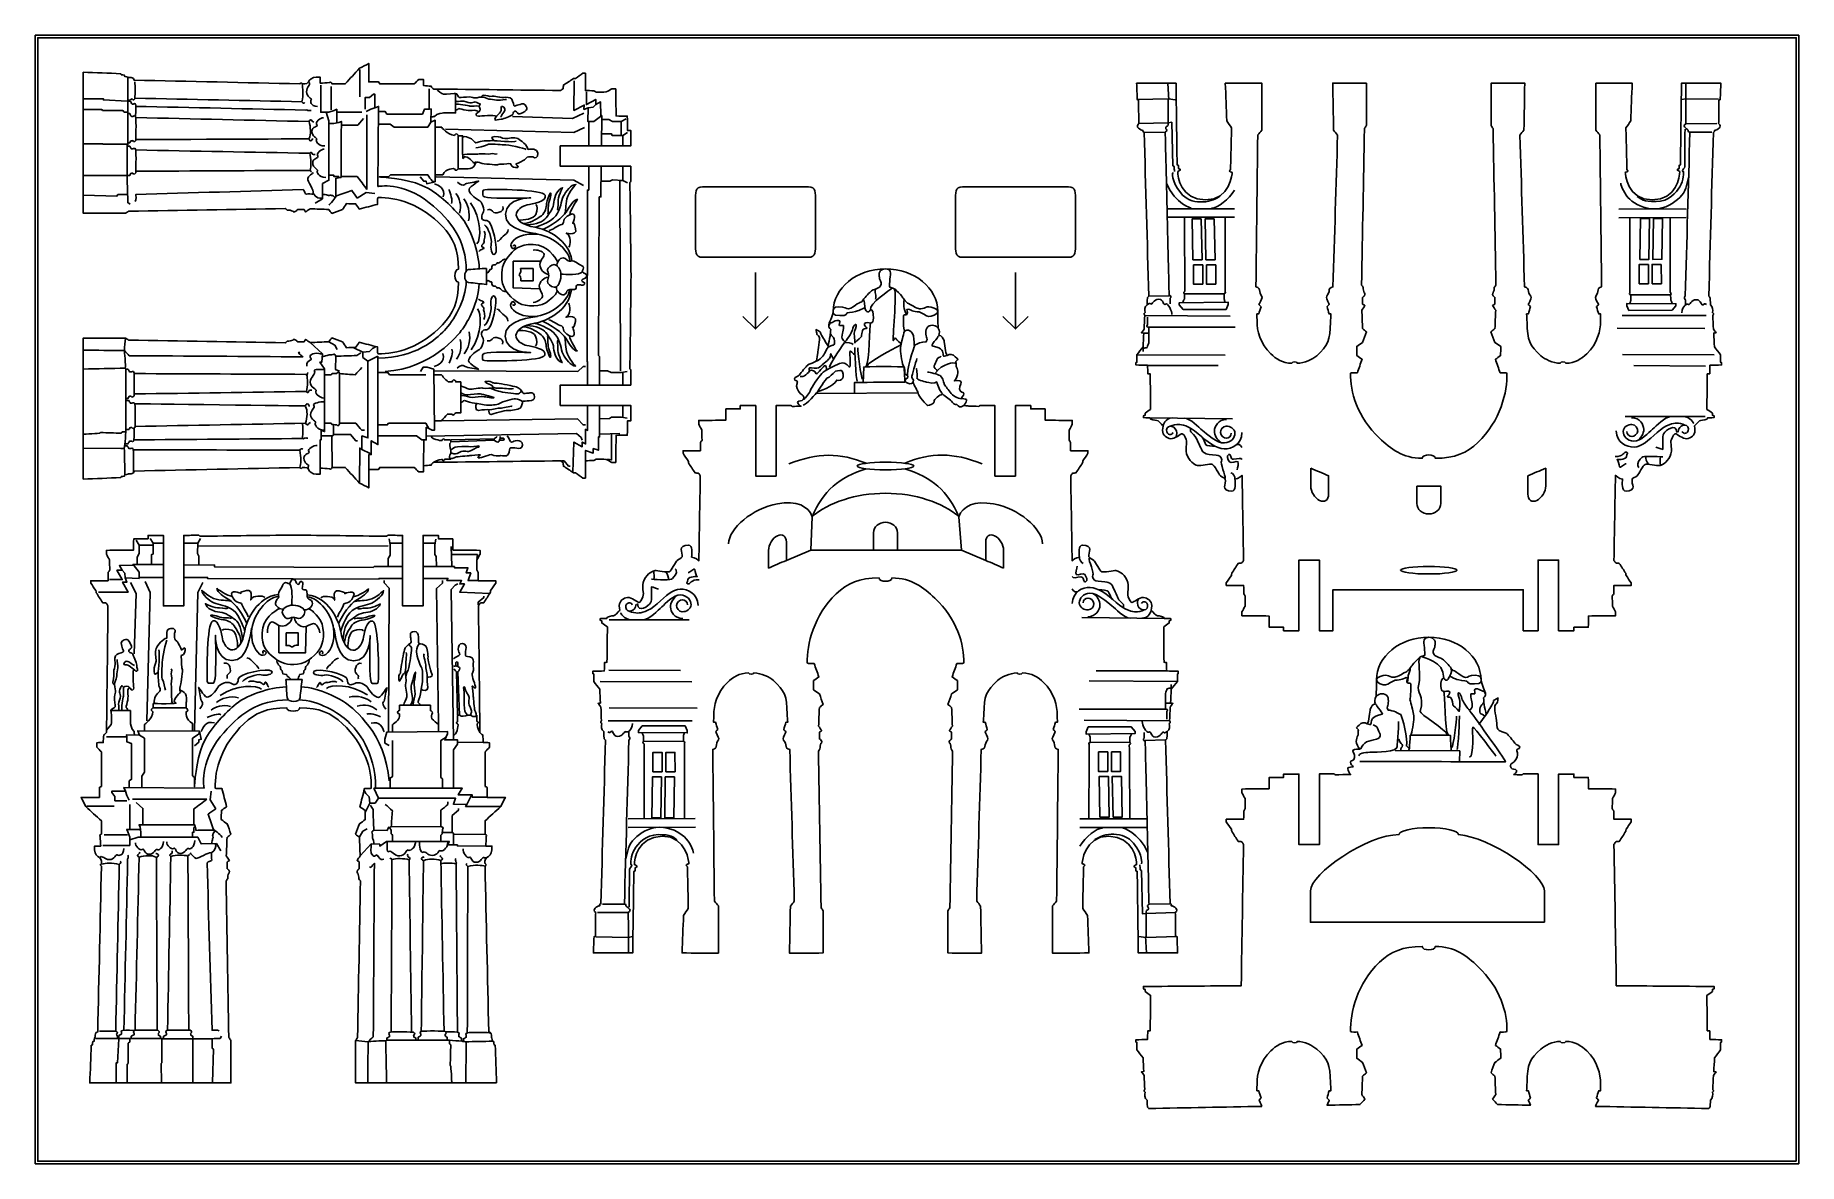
# Model space of a CAD drawing. Extents: x 0 to 250, y 0 to 160.
import ezdxf

# ---------------------------------------------------------------- set-up
doc = ezdxf.new("R2010")
doc.units = 0
doc.header["$MEASUREMENT"] = 0
doc.layers.add('DEFAULT', color=18, linetype='CONTINUOUS')

msp = doc.modelspace()

# ---------------------------------------------------------------- linework, layer by layer
at = {"layer": 'DEFAULT', "color": 242}
for points in [[(250, 160), (0, 160), (0, 0), (250, 0)], [(249.65, 0.35), (0.35, 0.35), (0.35, 159.65), (249.65, 159.65)], [(165.3, 133.96), (165.42, 128.17), (164.11, 128.17), (164, 133.96)], [(167.14, 133.96), (167.26, 128.17), (165.95, 128.17), (165.85, 133.96)], [(227.56, 134.02), (228.86, 134.02), (228.77, 128.23), (227.48, 128.22)], [(229.4, 134.03), (230.7, 134.03), (230.61, 128.24), (229.31, 128.23)], [(228.68, 127.51), (228.69, 124.76), (227.4, 124.76), (227.38, 127.5)], [(230.52, 127.51), (230.53, 124.77), (229.23, 124.77), (229.22, 127.51)], [(165.52, 124.7), (164.22, 124.7), (164.22, 127.44), (165.52, 127.44)], [(167.36, 124.7), (166.05, 124.7), (166.05, 127.44), (167.36, 127.44)], [(87.57, 55.56), (87.55, 58.3), (88.86, 58.31), (88.87, 55.57)], [(89.41, 55.57), (89.4, 58.32), (90.69, 58.32), (90.7, 55.58)], [(150.73, 58.38), (152.04, 58.38), (152.04, 55.63), (150.73, 55.63)], [(152.57, 58.38), (153.87, 58.38), (153.87, 55.63), (152.57, 55.63)], [(88.69, 49.05), (87.39, 49.04), (87.48, 54.84), (88.77, 54.85)], [(90.53, 49.06), (89.23, 49.06), (89.31, 54.85), (90.61, 54.85)], [(150.94, 49.12), (150.83, 54.91), (152.13, 54.91), (152.24, 49.12)], [(152.79, 49.12), (152.67, 54.91), (153.97, 54.91), (154.08, 49.12)]]:
    msp.add_lwpolyline(points, close=True, dxfattribs=at)
at = {"layer": 'DEFAULT', "color": 250}
for points in [[(46.01, 151.28), (46.01, 155.16)], [(13.11, 153.97), (13.11, 150.58), (13.11, 149.31), (13.11, 144.46), (13.02, 144.46), (13.02, 140.14), (13.06, 137.4), (13.11, 137.11), (13.11, 136.28), (13.44, 136.07)], [(40.46, 152.91), (40.46, 149.09), (41.25, 149.09), (41.64, 147.87), (41.64, 139.45), (40.71, 138.98), (40.72, 136.82), (39.68, 136.18)], [(41.97, 149.42), (41.97, 152.73)], [(78.46, 144.32), (78.46, 147.78), (78.33, 147.78), (78.38, 149.73), (77.79, 149.49), (77.82, 150.11), (76.36, 149.34), (76.39, 153.52)], [(13.02, 150.64), (9.65, 150.83), (9.65, 151), (6.8, 151)], [(47.95, 151.64), (47.38, 151.19), (46.79, 151.19), (46.79, 149.5)], [(48.58, 138.56), (48.68, 149.92), (48.15, 149.69), (48.15, 151.64), (47.95, 151.64)], [(54.56, 139.91), (55.08, 139.31), (55.43, 139.31), (55.51, 138.94), (56.68, 139.23), (56.71, 147.96), (56.1, 147.7), (56.12, 149.56), (55.86, 149.5), (55.85, 152.39)], [(80.27, 144.32), (80.31, 148.61), (80.2, 148.61), (80.14, 150.56), (79.49, 150.17), (79.46, 150.91), (78.14, 150.17), (78.15, 151.96)], [(79.49, 150.17), (79.07, 149.8), (78.38, 149.73)], [(161.62, 150.84), (160.66, 151.01), (156.23, 150.88)], [(238.61, 150.92), (234, 151.01), (233.39, 150.88)], [(13.02, 149.09), (12.61, 149.09), (12.42, 149.31), (9.55, 149.31), (9.44, 149.47), (6.8, 149.47)], [(41.25, 149.09), (41.64, 149.09), (42.38, 149.35), (42.74, 149.5), (42.74, 149.09), (46.28, 149.09)], [(46.53, 148.18), (45.71, 147.23), (43.39, 147.23), (43.39, 147.78), (43.03, 147.62), (42.35, 147.5), (41.78, 147.5)], [(42.74, 149.09), (42.74, 147.57)], [(48.15, 149.69), (47.55, 149.5), (46.9, 149.17)], [(47.02, 138.15), (47.01, 148.7)], [(55.86, 149.5), (55.16, 149.5), (54.89, 148.83), (49.85, 148.83), (49.61, 149.17), (48.77, 149.17)], [(56.1, 147.7), (55.65, 146.98), (50.87, 146.98), (50.3, 147.38), (48.77, 147.38)], [(77.76, 148.96), (76.17, 148.18), (67.64, 148.46)], [(80.31, 148.61), (79.2, 147.75), (78.46, 147.78)], [(80.31, 148.05), (81.32, 148.05), (81.83, 147.75), (83.05, 147.75), (83.75, 148.16)], [(83.05, 147.75), (83.05, 145.79)], [(161.51, 140.7), (161.51, 140.85), (161.44, 141), (161.44, 141.4), (161.26, 141.51), (161.12, 147.66), (160.6, 147.58), (156.46, 147.47)], [(77.88, 146.91), (76.33, 146.2), (58.14, 146.68)], [(80.29, 146.03), (81.69, 146.03), (81.78, 145.79), (83.3, 145.79), (83.98, 146.2)], [(83.3, 144.32), (83.3, 145.79)], [(157.2, 146.22), (160.19, 146.26)], [(238.38, 147.48), (234.01, 147.46)], [(234.57, 146.27), (237.67, 146.27)], [(13.02, 144.55), (12.51, 144.55), (9.63, 144.55), (9.53, 144.63), (6.8, 144.59)], [(13.02, 140.14), (6.8, 140.14)], [(78.46, 141.42), (78.46, 138.05), (78.28, 138.05), (78.24, 113.74), (78.31, 113.74), (78.31, 110.41)], [(80.01, 110.41), (80.01, 112.43), (80.01, 114.45), (79.87, 114.58), (79.95, 137.07), (80.2, 137.07), (80.24, 141.42)], [(83.3, 141.42), (83.3, 139.43), (82.89, 139.43), (82.96, 112.43)], [(45.63, 136.91), (46.91, 137.69), (48.15, 137.56)], [(77.74, 138.72), (76.33, 139.45), (56.82, 139.91)], [(83.98, 139.07), (83.3, 139.43), (81.83, 139.51), (81.46, 139.29), (80.31, 139.29)], [(13.06, 137.4), (11.71, 137.4), (11.57, 137.21), (6.85, 137.34)], [(160.48, 135.41), (170.02, 135.41)], [(224.51, 135.34), (234.05, 135.39)], [(170.02, 134.19), (160.48, 134.19)], [(234.05, 134.18), (224.51, 134.13)], [(71.65, 127.95), (67.77, 127.95), (67.77, 124.18), (71.52, 124.06)], [(102.1, 126.38), (102.1, 118.36)], [(138.97, 126.38), (138.97, 118.36)], [(160.75, 123.07), (157.86, 123)], [(162.91, 123.32), (168.54, 123.36)], [(231.84, 123.18), (226.21, 123.19)], [(103.88, 120.14), (102.1, 118.36), (100.32, 120.14)], [(137.19, 120.14), (138.97, 118.36), (140.75, 120.14)], [(157.29, 120.29), (169.39, 120.17)], [(236.87, 120.26), (224.97, 120.28)], [(157.14, 117.76), (157.86, 117.76)], [(157.86, 118.63), (170.11, 118.63)], [(236.71, 118.43), (224.26, 118.46)], [(40.37, 98.62), (40.4, 102.64), (40.54, 102.64), (40.54, 103.97), (41.02, 103.8), (41.02, 112.71), (40.36, 113.66), (40.63, 113.66), (40.71, 114.85), (38.97, 116.43)], [(41.6, 116.54), (42.47, 116.06), (42.82, 115.43)], [(45.14, 115.7), (46.46, 115.05), (46.46, 114.32), (47.15, 113.81), (47.15, 102.91), (46.31, 103.2), (46.28, 101.29), (46, 101.48), (45.97, 96.51)], [(48.21, 115.81), (47.82, 115.6), (47.37, 115.17), (46.46, 115.05)], [(43.12, 112.37), (42.56, 112.62), (42.61, 114.49)], [(48.58, 114.49), (47.15, 113.81)], [(47.29, 98.44), (47.29, 100.54), (47.63, 100.54), (47.63, 102.52), (48.57, 101.96), (48.58, 114.49)], [(54.62, 112.34), (54.98, 112.94), (55.54, 112.94), (56.5, 112.64), (56.6, 104.03), (56.27, 104.03), (55.43, 104.43), (55.43, 102.62), (55.09, 102.62), (55.04, 98.97)], [(78.01, 113.02), (77.69, 113.02), (76.92, 112.34), (56.6, 112.4)], [(168.68, 114.63), (156.18, 114.69)], [(157.69, 113.2), (167.69, 113.2)], [(225, 114.74), (237.99, 114.69)], [(226.63, 113.16), (236.77, 113.1)], [(43.14, 104.99), (43.12, 112.03)], [(55.36, 111.86), (50.23, 111.86), (50, 112.19), (48.68, 112.19)], [(83.93, 112.34), (83.1, 112.19), (81.63, 112.19), (81.12, 112.44), (80.1, 112.44)], [(83.3, 110.41), (83.3, 112.14)], [(78.31, 107.51), (78.31, 103.97), (78.01, 104.14), (78.01, 102.05), (77.55, 102.31), (77.55, 101.66), (76.36, 102.31), (76.2, 98.05), (76.2, 98.04)], [(80.01, 107.51), (80.01, 105.61), (80.01, 103.05), (79.84, 103.05), (79.84, 101.15), (79.1, 101.4), (79.1, 100.75), (78.01, 101.13), (78.01, 99.68)], [(83.3, 105.78), (83.3, 105.79), (83.3, 107.51)], [(110.7, 109.22), (125.02, 109.28)], [(78.01, 104.76), (77.66, 104.76), (76.87, 105.61), (57.59, 105.33)], [(83.9, 105.7), (83.1, 105.83), (81.7, 105.83), (81.41, 105.67), (80.01, 105.61)], [(169.73, 105.63), (158.01, 105.78)], [(225.41, 105.96), (236.74, 105.96)], [(45.7, 102.5), (45.44, 102.5), (44.7, 103.41), (42.29, 103.41), (42.18, 103.2), (42.03, 103.2), (40.54, 103.2)], [(42.08, 98.72), (42.03, 103.2)], [(42.29, 103.41), (42.29, 104.79)], [(55.09, 102.62), (54.81, 102.62), (54.03, 103.2), (48.58, 103.19)], [(55.8, 104.25), (55.36, 104.99), (50.08, 104.99), (49.89, 104.76), (48.68, 104.76)], [(55.43, 103.18), (76.75, 103.52), (77.37, 102.97), (77.53, 102.58)], [(65.08, 102.58), (58.92, 102.36), (58.92, 102.62), (65.08, 102.78)], [(82.85, 103.52), (80.1, 103.43)], [(81.7, 103.52), (81.7, 99.8), (81.12, 99.89)], [(12.62, 101.39), (12.12, 101.39), (6.86, 101.47)], [(47.48, 100.68), (46.28, 101.29)], [(58.92, 101.27), (58.92, 100.69)], [(75.82, 98.91), (75.6, 98.91), (74.97, 99.67), (74.58, 99.67)], [(110.13, 91.74), (109.94, 87.01)], [(130.94, 91.74), (131.29, 87.01)], [(14.44, 84.98), (14.44, 85.99), (14.74, 86.5), (14.74, 87.72), (14.32, 88.42)], [(14.74, 87.72), (16.7, 87.72)], [(16.46, 84.96), (16.46, 86.36), (16.7, 86.45), (16.7, 87.97), (16.29, 88.65)], [(18.16, 87.97), (16.7, 87.97)], [(21.06, 87.97), (23.06, 87.97), (23.06, 87.56), (50.05, 87.63)], [(23.42, 88.65), (23.06, 87.97), (22.98, 86.5), (23.2, 86.13), (23.2, 84.98)], [(50.15, 88.6), (50.3, 87.77), (50.3, 86.3), (50.05, 85.79), (50.05, 84.77)], [(52.08, 87.97), (50.35, 87.97)], [(56.71, 87.97), (56.69, 87.97), (54.98, 87.97)], [(56.79, 88.57), (56.66, 87.77), (56.66, 86.37), (56.82, 86.08), (56.87, 84.68)], [(58.97, 87.52), (59.06, 84.77)], [(58.97, 86.37), (62.68, 86.37), (62.6, 85.79)], [(109.94, 87.01), (106.48, 85.54)], [(109.94, 87.01), (131.29, 87.01)], [(131.29, 87.01), (134.74, 85.54)], [(18.16, 83.13), (14.71, 83.13), (14.71, 83), (12.76, 83.05), (12.99, 82.46), (12.38, 82.48), (13.15, 81.03), (8.96, 81.06)], [(18.16, 84.94), (13.87, 84.98), (13.87, 84.87), (11.92, 84.81), (12.32, 84.16), (11.58, 84.14), (12.32, 82.82), (10.53, 82.82)], [(12.32, 84.16), (12.69, 83.74), (12.76, 83.05)], [(13.87, 84.98), (14.74, 83.87), (14.71, 83.13)], [(15.58, 82.55), (16.29, 81), (15.81, 62.81)], [(21.06, 84.91), (25.42, 84.87), (25.42, 84.61), (47.9, 84.54), (48.04, 84.67), (52.08, 84.67)], [(21.06, 83.13), (24.44, 83.13), (24.44, 82.96), (48.75, 82.9), (48.75, 82.98), (52.08, 82.98)], [(49.47, 82.68), (49.47, 82.36), (50.15, 81.59), (50.09, 61.27)], [(54.98, 84.67), (59.43, 84.67), (59.43, 84.51), (61.34, 84.51), (61.09, 83.77), (61.74, 83.77), (61.36, 82.68), (62.81, 82.68)], [(54.98, 82.98), (58.51, 82.98), (58.35, 82.68), (60.43, 82.68), (60.18, 82.22), (60.83, 82.22), (60.18, 81.03), (64.45, 80.87)], [(57.72, 82.68), (57.72, 82.33), (56.87, 81.54), (57.16, 62.26)], [(13.52, 82.43), (14.3, 80.84), (14.02, 72.31)], [(23.77, 82.41), (23.03, 81), (22.58, 61.49)], [(59.3, 60.1), (58.97, 81.42), (59.51, 82.04), (59.91, 82.2)], [(63.57, 80.49), (63.57, 80.27), (62.81, 79.64), (62.81, 79.25)], [(34.54, 76.32), (34.54, 72.44), (38.31, 72.44), (38.42, 76.19)], [(92.68, 77.11), (81.35, 77.12)], [(148.36, 77.45), (160.08, 77.3)], [(59.91, 69.75), (60.13, 63.59), (59.87, 63.59), (59.7, 69.75)], [(93.09, 68.34), (80.1, 68.39)], [(91.46, 69.92), (81.31, 69.98)], [(149.4, 68.45), (161.91, 68.39)], [(160.4, 69.88), (150.39, 69.88)], [(160.95, 65.31), (160.23, 65.31)], [(61.22, 63.59), (61.79, 63.59)], [(81.22, 62.82), (93.12, 62.8)], [(81.38, 64.65), (93.83, 64.61)], [(160.23, 64.45), (147.97, 64.45)], [(160.8, 62.79), (148.7, 62.91)], [(205.69, 63.69), (204.65, 62.26)], [(22.58, 59.23), (23.17, 59.75), (23.17, 60.1), (23.54, 60.18), (23.26, 61.35), (14.52, 61.38), (14.78, 60.77), (12.93, 60.79), (12.98, 60.53), (10.1, 60.52)], [(12.98, 60.53), (12.98, 59.83), (13.66, 59.56), (13.66, 54.52), (13.32, 54.28), (13.32, 53.44)], [(14.78, 60.77), (15.5, 60.32), (15.5, 55.54), (15.11, 54.97), (15.11, 53.44)], [(50.15, 59.29), (49.54, 59.65), (49.54, 60.21), (49.84, 61.17), (58.46, 61.27), (58.46, 60.94), (58.06, 60.1), (59.87, 60.1), (59.87, 59.76), (63.52, 59.71)], [(50.63, 60.03), (50.63, 54.9), (50.3, 54.67), (50.3, 53.35)], [(58.23, 60.47), (57.5, 60.03), (57.5, 54.75), (57.72, 54.56), (57.72, 53.35)], [(157.34, 60.01), (160.23, 60.08)], [(59.87, 59.76), (59.87, 59.48), (59.29, 58.7), (59.3, 53.25)], [(86.25, 59.9), (91.88, 59.89)], [(155.18, 59.75), (149.55, 59.72)], [(192.77, 58.61), (201.94, 58.54), (201.92, 57.03)], [(23.93, 53.25), (12.57, 53.35), (12.8, 52.82), (10.85, 52.82), (10.85, 52.62)], [(10.85, 52.62), (11.3, 52.05), (11.3, 51.46), (12.98, 51.46)], [(12.8, 52.82), (12.98, 52.22), (13.32, 51.57)], [(25.58, 50.3), (24.8, 51.58), (24.93, 52.82)], [(46.67, 52.88), (46.88, 52.49), (47.32, 52.04), (47.44, 51.13)], [(48, 53.25), (48.68, 51.82)], [(64.05, 51.96), (61.94, 51.96), (61.94, 52.3), (59.97, 52.3), (60.53, 53.24), (48, 53.25)], [(11.2, 50.68), (7.33, 50.68)], [(13.39, 45.92), (13.39, 46.31), (13.14, 47.05), (12.98, 47.41), (13.39, 47.41), (13.39, 50.95)], [(24.34, 51.69), (13.78, 51.68)], [(14.3, 51.2), (15.26, 50.38), (15.26, 48.06), (14.71, 48.06), (14.86, 47.7), (14.98, 47.02), (14.98, 46.45)], [(46.79, 49.81), (47.44, 51.13), (48.17, 51.13), (48.68, 51.82), (59.58, 51.82), (59.29, 50.98), (61.2, 50.95), (61.01, 50.67), (65.98, 50.64)], [(59.98, 50.37), (59.98, 50.11), (59.08, 49.37), (59.08, 46.96), (59.29, 46.85), (59.29, 46.7), (59.29, 45.21)], [(61.81, 52.14), (61.2, 50.95)], [(50.12, 47.79), (49.87, 47.23), (48, 47.28)], [(57.5, 47.81), (50.46, 47.79)], [(84.03, 48.9), (93.57, 48.95)], [(93.58, 47.73), (84.04, 47.69)], [(148.07, 48.89), (157.61, 48.89)], [(157.61, 47.67), (148.07, 47.67)], [(9.57, 45.13), (13.39, 45.13), (13.39, 45.92), (14.61, 46.31), (23.04, 46.31), (23.51, 45.38), (25.67, 45.39), (26.3, 44.35)], [(13.07, 46.64), (9.76, 46.64)], [(13.39, 47.41), (14.91, 47.41)], [(45.94, 46.27), (46.43, 47.14), (47.06, 47.49)], [(63.87, 45.04), (59.84, 45.07), (59.84, 45.21), (58.51, 45.21), (58.68, 45.69), (49.78, 45.69), (48.83, 45.03), (48.83, 45.3), (47.64, 45.38), (46.06, 43.64)], [(59.08, 46.96), (57.69, 46.96)], [(63.77, 46.75), (59.29, 46.7)], [(156.57, 42.37), (156.57, 42.22), (156.65, 42.07), (156.65, 41.68), (156.83, 41.56), (156.97, 35.42), (157.49, 35.5), (161.63, 35.61)], [(79.7, 35.6), (84.07, 35.62)], [(83.52, 36.81), (80.41, 36.81)], [(160.89, 36.85), (157.89, 36.82)], [(79.47, 32.15), (84.09, 32.06), (84.69, 32.2)], [(156.46, 32.24), (157.43, 32.06), (161.85, 32.2)], [(8.52, 17.78), (11.9, 17.78), (13.18, 17.78), (18.03, 17.78), (18.03, 17.69), (22.35, 17.69), (25.09, 17.73), (25.37, 17.78), (26.2, 17.78), (26.42, 18.11)], [(11.85, 17.69), (11.66, 14.32), (11.49, 14.32), (11.49, 11.47)], [(13.39, 17.69), (13.39, 17.28), (13.18, 17.09), (13.18, 14.22), (13.02, 14.11), (13.02, 11.47)], [(17.93, 17.69), (17.93, 17.18), (17.93, 14.3), (17.86, 14.2), (17.9, 11.47)], [(22.35, 17.69), (22.35, 11.47)], [(25.09, 17.73), (25.09, 16.38), (25.28, 16.24), (25.14, 11.52)], [(61.1, 17.29), (61.1, 16.79), (61.02, 11.53)]]:
    msp.add_lwpolyline(points, dxfattribs=at)
for points in [[(168.82, 121.14), (162.72, 121.14), (162.17, 121.78), (162.17, 122.08), (169.11, 122.16), (169.11, 121.83)], [(225.93, 120.96), (232.04, 121), (232.58, 121.64), (232.58, 121.94), (225.65, 121.98), (225.65, 121.66)], [(92.15, 62.11), (86.05, 62.08), (85.5, 61.44), (85.51, 61.14), (92.44, 61.09), (92.44, 61.42)], [(149.26, 61.94), (155.37, 61.94), (155.92, 61.3), (155.92, 61), (148.98, 60.92), (148.98, 61.24)]]:
    msp.add_lwpolyline(points, close=True, dxfattribs=at)
at = {"layer": 'DEFAULT', "color": 242}
msp.add_lwpolyline([(108.57, 107.4), (108.56, 107.4)], dxfattribs=at)
for points, knots in [([(6.8, 97.08), (8.58, 97.14), (10.36, 97.21), (12.13, 97.28), (12.15, 97.33), (12.17, 97.38), (12.19, 97.43), (12.34, 97.45), (12.49, 97.47), (12.65, 97.49), (12.66, 97.55), (12.68, 97.62), (12.7, 97.68), (13.06, 97.7), (13.28, 97.83), (13.28, 97.83), (13.35, 97.83), (13.43, 97.83), (13.51, 97.83), (13.51, 97.83), (13.97, 97.79), (14.02, 98.2), (21.85, 98.38), (29.69, 98.55), (37.52, 98.72), (37.52, 98.72), (37.73, 98.4), (37.88, 98.72), (37.88, 98.72), (38.48, 98.86), (38.75, 98.45), (38.88, 98.15), (39.23, 97.78), (39.83, 97.75), (40.01, 97.75), (40.19, 97.75), (40.37, 97.75), (40.37, 98.04), (40.37, 98.33), (40.37, 98.62), (40.82, 98.6), (41.27, 98.57), (41.72, 98.54), (41.95, 98.37), (42.08, 98.72), (42.08, 98.72), (42.7, 98.72), (43.33, 98.72), (43.95, 98.72), (44.62, 97.98), (45.29, 97.24), (45.97, 96.51), (46.41, 96.28), (46.85, 96.06), (47.28, 95.83), (47.28, 96.7), (47.28, 97.57), (47.28, 98.44), (47.75, 98.44), (48.21, 98.44), (48.68, 98.44), (48.73, 98.53), (48.78, 98.62), (48.83, 98.72), (50.46, 98.72), (52.1, 98.72), (53.73, 98.72), (53.94, 98.51), (54.16, 98.3), (54.37, 98.09), (54.59, 98.09), (54.81, 98.09), (55.03, 98.09), (55.04, 98.38), (55.04, 98.68), (55.04, 98.97), (55.4, 99), (55.77, 99.02), (56.13, 99.05), (56.17, 99.21), (56.37, 99.35), (56.48, 99.45), (62.48, 99.52), (68.47, 99.59), (74.46, 99.66), (74.58, 99.58), (74.7, 99.5), (74.82, 99.41), (74.84, 99.24), (74.86, 99.07), (74.88, 98.9), (75.35, 98.6), (75.82, 98.29), (76.29, 97.98), (76.39, 97.97), (76.49, 97.96), (76.59, 97.94), (76.94, 97.7), (77.3, 97.45), (77.65, 97.21), (77.77, 97.21), (77.89, 97.21), (78, 97.21), (78, 98.03), (78, 98.85), (78, 99.67), (78.4, 99.68), (78.79, 99.69), (79.19, 99.7), (79.3, 99.77), (79.41, 99.84), (79.51, 99.91), (79.99, 99.89), (80.47, 99.88), (80.95, 99.87), (81.22, 99.72), (81.49, 99.58), (81.76, 99.43), (81.94, 99.43), (82.12, 99.43), (82.3, 99.43), (82.31, 100.71), (82.33, 101.99), (82.34, 103.27), (82.87, 103.28), (83.4, 103.29), (83.93, 103.29), (83.94, 103.97), (83.94, 104.65), (83.94, 105.33), (84.1, 105.33), (84.26, 105.33), (84.42, 105.33), (84.42, 106.06), (84.42, 106.78), (84.42, 107.51), (81.09, 107.51), (77.76, 107.51), (74.43, 107.51), (74.43, 108.47), (74.43, 109.44), (74.43, 110.41), (77.76, 110.41), (81.09, 110.41), (84.42, 110.41), (84.43, 111.11), (84.43, 111.81), (84.43, 112.51), (84.39, 112.57), (84.34, 112.63), (84.3, 112.69), (84.36, 117.1), (84.41, 121.51), (84.46, 125.92), (84.41, 130.32), (84.36, 134.73), (84.3, 139.14), (84.34, 139.2), (84.39, 139.26), (84.43, 139.32), (84.43, 140.02), (84.43, 140.72), (84.42, 141.42), (81.09, 141.42), (77.76, 141.42), (74.43, 141.42), (74.43, 142.39), (74.43, 143.36), (74.43, 144.32), (77.76, 144.32), (81.09, 144.32), (84.42, 144.32), (84.42, 145.05), (84.42, 145.77), (84.42, 146.5), (84.26, 146.5), (84.1, 146.5), (83.94, 146.5), (83.94, 147.18), (83.94, 147.86), (83.93, 148.54), (83.4, 148.54), (82.87, 148.55), (82.34, 148.56), (82.33, 149.84), (82.31, 151.12), (82.3, 152.4), (82.12, 152.4), (81.94, 152.4), (81.76, 152.4), (81.49, 152.25), (81.22, 152.11), (80.95, 151.96), (80.47, 151.95), (79.99, 151.94), (79.51, 151.93), (79.41, 151.99), (79.3, 152.06), (79.19, 152.13), (78.79, 152.14), (78.4, 152.15), (78, 152.16), (78, 152.98), (78, 153.8), (78, 154.62), (77.89, 154.62), (77.77, 154.62), (77.65, 154.62), (77.3, 154.38), (76.94, 154.13), (76.59, 153.89), (76.49, 153.87), (76.39, 153.86), (76.29, 153.85), (75.82, 153.54), (75.35, 153.23), (74.88, 152.93), (74.86, 152.76), (74.84, 152.59), (74.82, 152.42), (74.7, 152.33), (74.58, 152.25), (74.46, 152.17), (68.47, 152.24), (62.48, 152.31), (56.48, 152.38), (56.37, 152.48), (56.17, 152.62), (56.13, 152.78), (55.77, 152.81), (55.4, 152.83), (55.04, 152.86), (55.04, 153.15), (55.04, 153.45), (55.03, 153.74), (54.81, 153.74), (54.59, 153.74), (54.37, 153.74), (54.16, 153.53), (53.94, 153.32), (53.73, 153.11), (52.1, 153.11), (50.46, 153.11), (48.83, 153.11), (48.78, 153.21), (48.73, 153.3), (48.68, 153.39), (48.21, 153.39), (47.75, 153.39), (47.28, 153.39), (47.28, 154.26), (47.28, 155.13), (47.28, 156), (46.85, 155.77), (46.41, 155.55), (45.97, 155.32), (45.29, 154.59), (44.62, 153.85), (43.95, 153.11), (43.33, 153.11), (42.7, 153.11), (42.08, 153.11), (42.08, 153.11), (41.95, 153.46), (41.72, 153.29), (41.27, 153.26), (40.82, 153.24), (40.37, 153.21), (40.37, 153.5), (40.37, 153.79), (40.37, 154.08), (40.19, 154.08), (40.01, 154.08), (39.83, 154.08), (39.23, 154.05), (38.88, 153.68), (38.75, 153.38), (38.48, 152.97), (37.88, 153.11), (37.88, 153.11), (37.73, 153.43), (37.52, 153.11), (37.52, 153.11), (29.69, 153.29), (21.85, 153.46), (14.02, 153.63), (13.97, 154.04), (13.51, 154), (13.51, 154), (13.43, 154), (13.35, 154), (13.28, 154), (13.28, 154), (13.06, 154.13), (12.7, 154.15), (12.68, 154.21), (12.66, 154.28), (12.65, 154.34), (12.49, 154.36), (12.34, 154.38), (12.19, 154.4), (12.17, 154.45), (12.15, 154.5), (12.13, 154.55), (10.36, 154.62), (8.58, 154.69), (6.8, 154.76), (6.8, 148.09), (6.8, 141.42), (6.8, 134.76), (8.8, 134.76), (10.8, 134.76), (12.79, 134.76), (12.94, 134.85), (13.08, 134.95), (13.23, 135.04), (20.63, 135.17), (28.03, 135.3), (35.43, 135.44), (35.53, 135.36), (35.63, 135.29), (35.73, 135.21), (35.87, 135.2), (36.01, 135.19), (36.14, 135.18), (36.28, 135.14), (36.41, 135.1), (36.54, 135.06), (36.54, 135.06), (36.53, 134.89), (36.77, 134.96), (37.02, 135.04), (37.16, 135.29), (37.16, 135.29), (37.48, 135.29), (37.79, 135.29), (38.11, 135.29), (38.18, 135.18), (38.26, 135.07), (38.33, 134.96), (38.55, 135.11), (38.76, 135.26), (38.98, 135.4), (39.85, 135.37), (40.72, 135.33), (41.6, 135.29), (41.75, 135.11), (41.9, 134.93), (42.05, 134.74), (42.55, 134.93), (43.05, 135.11), (43.54, 135.29), (43.73, 135.57), (43.93, 135.85), (44.12, 136.13), (44.55, 136.12), (44.99, 136.11), (45.42, 136.1), (45.6, 135.85), (45.77, 135.61), (45.94, 135.36), (46.8, 135.58), (47.66, 135.8), (48.52, 136.02), (48.52, 136.02), (48.47, 136.97), (48.6, 136.98), (51.16, 137.08), (54.77, 136.04), (57.72, 132.9), (59.23, 131.3), (59.98, 129.64), (59.98, 126.84), (59.64, 126.84), (59.5, 126.39), (59.5, 125.91), (59.5, 125.44), (59.64, 124.99), (59.98, 124.99), (59.98, 122.19), (59.23, 120.54), (57.72, 118.93), (54.77, 115.79), (51.16, 114.75), (48.6, 114.85), (48.47, 114.86), (48.52, 115.81), (48.52, 115.81), (47.66, 116.03), (46.8, 116.25), (45.94, 116.47), (45.77, 116.22), (45.6, 115.98), (45.42, 115.73), (44.99, 115.72), (44.55, 115.71), (44.12, 115.7), (43.93, 115.98), (43.73, 116.26), (43.54, 116.54), (43.05, 116.72), (42.55, 116.91), (42.05, 117.09), (41.9, 116.91), (41.75, 116.72), (41.6, 116.54), (40.72, 116.5), (39.85, 116.46), (38.98, 116.43), (38.76, 116.57), (38.55, 116.72), (38.33, 116.87), (38.26, 116.76), (38.18, 116.65), (38.11, 116.54), (37.79, 116.54), (37.48, 116.54), (37.16, 116.54), (37.16, 116.54), (37.02, 116.79), (36.77, 116.87), (36.53, 116.94), (36.54, 116.77), (36.54, 116.77), (36.41, 116.73), (36.28, 116.69), (36.14, 116.66), (36.01, 116.64), (35.87, 116.63), (35.73, 116.62), (35.63, 116.54), (35.53, 116.47), (35.43, 116.39), (28.03, 116.53), (20.63, 116.66), (13.23, 116.79), (13.08, 116.88), (12.94, 116.98), (12.79, 117.07), (10.8, 117.07), (8.8, 117.07), (6.8, 117.07), (6.8, 110.41), (6.8, 103.74), (6.8, 97.08)], [0, 0, 0, 0, 15.130703, 15.130703, 15.130703, 15.603335, 15.603335, 15.603335, 16.894574, 16.894574, 16.894574, 17.445665, 17.445665, 17.445665, 18.445665, 18.445665, 18.445665, 19.096665, 19.096665, 19.096665, 20.096665, 20.096665, 20.096665, 86.742419, 86.742419, 86.742419, 87.742419, 87.742419, 87.742419, 88.742419, 88.742419, 88.742419, 89.742419, 89.742419, 89.742419, 91.262419, 91.262419, 91.262419, 93.7225, 93.7225, 93.7225, 97.558813, 97.558813, 97.558813, 98.558813, 98.558813, 98.558813, 103.847813, 103.847813, 103.847813, 112.32749, 112.32749, 112.32749, 116.531536, 116.531536, 116.531536, 123.920536, 123.920536, 123.920536, 127.869536, 127.869536, 127.869536, 128.769459, 128.769459, 128.769459, 142.658459, 142.658459, 142.658459, 145.197239, 145.197239, 145.197239, 147.067239, 147.067239, 147.067239, 149.557407, 149.557407, 149.557407, 152.645983, 152.645983, 152.645983, 153.645983, 153.645983, 153.645983, 204.619398, 204.619398, 204.619398, 205.8503, 205.8503, 205.8503, 207.308142, 207.308142, 207.308142, 212.100811, 212.100811, 212.100811, 212.947854, 212.947854, 212.947854, 216.604095, 216.604095, 216.604095, 217.614095, 217.614095, 217.614095, 224.603095, 224.603095, 224.603095, 227.963845, 227.963845, 227.963845, 229.056777, 229.056777, 229.056777, 233.119266, 233.119266, 233.119266, 235.726621, 235.726621, 235.726621, 237.267621, 237.267621, 237.267621, 248.157167, 248.157167, 248.157167, 252.677455, 252.677455, 252.677455, 258.456489, 258.456489, 258.456489, 259.807489, 259.807489, 259.807489, 265.977496, 265.977496, 265.977496, 294.297496, 294.297496, 294.297496, 302.518496, 302.518496, 302.518496, 330.848496, 330.848496, 330.848496, 336.808504, 336.808504, 336.808504, 337.432764, 337.432764, 337.432764, 374.925586, 374.925586, 374.925586, 412.417408, 412.417408, 412.417408, 413.042485, 413.042485, 413.042485, 419.002493, 419.002493, 419.002493, 447.332493, 447.332493, 447.332493, 455.552493, 455.552493, 455.552493, 483.872493, 483.872493, 483.872493, 490.0425, 490.0425, 490.0425, 491.3935, 491.3935, 491.3935, 497.173534, 497.173534, 497.173534, 501.693811, 501.693811, 501.693811, 512.583356, 512.583356, 512.583356, 514.124356, 514.124356, 514.124356, 516.73124, 516.73124, 516.73124, 520.793757, 520.793757, 520.793757, 521.886688, 521.886688, 521.886688, 525.247438, 525.247438, 525.247438, 532.237438, 532.237438, 532.237438, 533.247438, 533.247438, 533.247438, 536.90368, 536.90368, 536.90368, 537.750851, 537.750851, 537.750851, 542.543521, 542.543521, 542.543521, 544.000368, 544.000368, 544.000368, 545.23183, 545.23183, 545.23183, 596.205245, 596.205245, 596.205245, 597.205245, 597.205245, 597.205245, 600.293895, 600.293895, 600.293895, 602.784064, 602.784064, 602.784064, 604.654064, 604.654064, 604.654064, 607.193541, 607.193541, 607.193541, 621.082541, 621.082541, 621.082541, 621.982463, 621.982463, 621.982463, 625.931463, 625.931463, 625.931463, 633.320463, 633.320463, 633.320463, 637.524509, 637.524509, 637.524509, 646.004186, 646.004186, 646.004186, 651.293186, 651.293186, 651.293186, 652.293186, 652.293186, 652.293186, 656.129499, 656.129499, 656.129499, 658.589581, 658.589581, 658.589581, 660.109581, 660.109581, 660.109581, 661.109581, 661.109581, 661.109581, 662.109581, 662.109581, 662.109581, 663.109581, 663.109581, 663.109581, 729.755356, 729.755356, 729.755356, 730.755356, 730.755356, 730.755356, 731.406356, 731.406356, 731.406356, 732.406356, 732.406356, 732.406356, 732.956485, 732.956485, 732.956485, 734.247725, 734.247725, 734.247725, 734.720357, 734.720357, 734.720357, 749.851097, 749.851097, 749.851097, 806.532097, 806.532097, 806.532097, 823.522097, 823.522097, 823.522097, 824.990757, 824.990757, 824.990757, 887.929705, 887.929705, 887.929705, 889.001919, 889.001919, 889.001919, 890.176185, 890.176185, 890.176185, 891.353385, 891.353385, 891.353385, 892.353385, 892.353385, 892.353385, 893.353385, 893.353385, 893.353385, 896.023385, 896.023385, 896.023385, 897.144099, 897.144099, 897.144099, 899.360267, 899.360267, 899.360267, 906.798111, 906.798111, 906.798111, 908.822388, 908.822388, 908.822388, 913.320561, 913.320561, 913.320561, 916.202661, 916.202661, 916.202661, 919.893528, 919.893528, 919.893528, 922.455301, 922.455301, 922.455301, 929.979092, 929.979092, 929.979092, 930.979092, 930.979092, 930.979092, 931.979092, 931.979092, 931.979092, 932.979092, 932.979092, 932.979092, 934.000092, 934.000092, 934.000092, 935.000092, 935.000092, 935.000092, 936.000092, 936.000092, 936.000092, 937.000092, 937.000092, 937.000092, 938.000092, 938.000092, 938.000092, 945.523882, 945.523882, 945.523882, 948.084839, 948.084839, 948.084839, 951.775706, 951.775706, 951.775706, 954.657806, 954.657806, 954.657806, 959.155632, 959.155632, 959.155632, 961.179139, 961.179139, 961.179139, 968.617026, 968.617026, 968.617026, 970.833194, 970.833194, 970.833194, 971.953908, 971.953908, 971.953908, 974.623908, 974.623908, 974.623908, 975.623908, 975.623908, 975.623908, 976.623908, 976.623908, 976.623908, 977.801108, 977.801108, 977.801108, 978.97546, 978.97546, 978.97546, 980.047673, 980.047673, 980.047673, 1042.986639, 1042.986639, 1042.986639, 1044.454754, 1044.454754, 1044.454754, 1061.444754, 1061.444754, 1061.444754, 1118.124754, 1118.124754, 1118.124754, 1118.124754]), ([(221.22, 153.21), (221.22, 150.98), (221.22, 148.75), (221.22, 146.53), (221.41, 146.31), (221.61, 146.09), (221.8, 145.87), (221.89, 138.69), (221.97, 131.51), (222.05, 124.34), (221.6, 124.21), (221.54, 124.04), (221.53, 123.68), (221.5, 123.31), (221.18, 123), (221.18, 122.81), (221.18, 122.63), (221.62, 121.82), (221.62, 121.82), (221.52, 121.71), (221.42, 121.61), (221.32, 121.5), (221.44, 121.16), (221.55, 120.82), (221.66, 120.48), (221.75, 120.48), (221.84, 120.48), (221.92, 120.48), (221.91, 120.13), (221.9, 119.78), (221.89, 119.43), (221.93, 118.22), (221.44, 116.22), (219.96, 114.83), (219.21, 114.13), (218.28, 113.5), (216.97, 113.5), (216.94, 113.72), (216.2, 113.76), (216.2, 113.5), (215.16, 113.5), (214.01, 114.07), (213.44, 114.57), (211.86, 115.98), (211.5, 116.77), (211.5, 119.32), (211.47, 119.71), (211.44, 120.09), (211.41, 120.48), (211.5, 120.48), (211.59, 120.49), (211.68, 120.49), (211.78, 120.84), (211.87, 121.18), (211.97, 121.52), (211.87, 121.63), (211.77, 121.73), (211.66, 121.84), (211.66, 121.84), (212.07, 122.66), (212.06, 122.84), (212.05, 123.03), (211.72, 123.33), (211.68, 123.69), (211.65, 124.06), (211.59, 124.23), (211.13, 124.33), (210.91, 131.51), (210.69, 138.68), (210.48, 145.85), (210.66, 146.08), (210.85, 146.31), (211.04, 146.54), (211.08, 148.76), (211.12, 150.99), (211.16, 153.21), (209.57, 153.21), (207.98, 153.2), (206.39, 153.2), (206.39, 151.2), (206.39, 149.2), (206.39, 147.21), (206.49, 147.06), (206.58, 146.92), (206.67, 146.77), (206.81, 139.37), (206.94, 131.97), (207.07, 124.57), (206.99, 124.47), (206.92, 124.37), (206.84, 124.27), (206.83, 124.13), (206.82, 123.99), (206.81, 123.86), (206.77, 123.72), (206.73, 123.59), (206.69, 123.46), (206.69, 123.46), (206.53, 123.47), (206.6, 123.23), (206.67, 122.98), (206.92, 122.84), (206.92, 122.84), (206.92, 122.52), (206.92, 122.21), (206.92, 121.89), (206.81, 121.82), (206.7, 121.74), (206.6, 121.67), (206.74, 121.45), (206.89, 121.24), (207.04, 121.02), (207, 120.15), (206.96, 119.28), (206.93, 118.4), (206.74, 118.25), (206.56, 118.1), (206.37, 117.95), (206.56, 117.45), (206.74, 116.95), (206.93, 116.46), (207.21, 116.27), (207.49, 116.07), (207.76, 115.88), (207.75, 115.45), (207.74, 115.01), (207.74, 114.58), (207.49, 114.4), (207.24, 114.23), (207, 114.06), (207.22, 113.42), (207.45, 112.79), (207.68, 112.15), (207.68, 112.15), (208.63, 112.2), (208.63, 112.07), (208.74, 109.51), (207.68, 105.23), (204.53, 102.28), (202.93, 100.77), (201.27, 100.02), (198.47, 100.02), (198.47, 100.36), (198.02, 100.5), (197.55, 100.5), (197.08, 100.5), (196.63, 100.36), (196.63, 100.02), (193.83, 100.02), (192.17, 101.37), (190.57, 102.88), (187.43, 105.83), (186.36, 109.51), (186.47, 112.07), (186.47, 112.2), (187.43, 112.15), (187.43, 112.15), (187.65, 112.79), (187.88, 113.42), (188.1, 114.06), (187.86, 114.23), (187.61, 114.4), (187.37, 114.58), (187.36, 115.01), (187.35, 115.45), (187.34, 115.88), (187.62, 116.07), (187.89, 116.27), (188.17, 116.46), (188.36, 116.95), (188.54, 117.45), (188.73, 117.95), (188.54, 118.1), (188.36, 118.25), (188.17, 118.4), (188.14, 119.28), (188.1, 120.15), (188.06, 121.02), (188.21, 121.24), (188.36, 121.45), (188.51, 121.67), (188.4, 121.74), (188.29, 121.82), (188.18, 121.89), (188.18, 122.21), (188.18, 122.52), (188.18, 122.84), (188.18, 122.84), (188.43, 122.98), (188.51, 123.23), (188.58, 123.47), (188.41, 123.46), (188.41, 123.46), (188.37, 123.59), (188.33, 123.72), (188.29, 123.86), (188.28, 123.99), (188.27, 124.13), (188.26, 124.27), (188.18, 124.37), (188.11, 124.47), (188.03, 124.57), (188.16, 131.97), (188.3, 139.37), (188.43, 146.77), (188.52, 146.92), (188.62, 147.06), (188.71, 147.21), (188.71, 149.2), (188.71, 151.2), (188.71, 153.2), (187.12, 153.2), (185.53, 153.21), (183.94, 153.21), (183.98, 150.99), (184.02, 148.76), (184.06, 146.54), (184.25, 146.31), (184.44, 146.08), (184.63, 145.85), (184.41, 138.68), (184.19, 131.51), (183.97, 124.33), (183.51, 124.23), (183.45, 124.06), (183.42, 123.69), (183.38, 123.33), (183.05, 123.03), (183.04, 122.84), (183.03, 122.66), (183.44, 121.84), (183.44, 121.84), (183.34, 121.73), (183.23, 121.63), (183.13, 121.52), (183.23, 121.18), (183.32, 120.84), (183.42, 120.49), (183.51, 120.49), (183.6, 120.48), (183.69, 120.48), (183.66, 120.09), (183.63, 119.71), (183.6, 119.32), (183.6, 116.77), (183.24, 115.98), (181.66, 114.57), (181.09, 114.07), (179.94, 113.5), (178.9, 113.5), (178.9, 113.76), (178.16, 113.72), (178.13, 113.5), (176.82, 113.5), (175.89, 114.13), (175.14, 114.83), (173.66, 116.22), (173.17, 118.22), (173.22, 119.43), (173.2, 119.78), (173.19, 120.13), (173.18, 120.48), (173.27, 120.48), (173.35, 120.48), (173.44, 120.48), (173.55, 120.82), (173.67, 121.16), (173.78, 121.5), (173.68, 121.61), (173.58, 121.71), (173.48, 121.82), (173.48, 121.82), (173.92, 122.63), (173.92, 122.81), (173.92, 123), (173.6, 123.31), (173.58, 123.68), (173.57, 124.04), (173.51, 124.21), (173.05, 124.34), (173.13, 131.51), (173.22, 138.69), (173.3, 145.87), (173.49, 146.09), (173.69, 146.31), (173.88, 146.53), (173.88, 148.75), (173.88, 150.98), (173.88, 153.21), (172.16, 153.2), (170.44, 153.2), (168.71, 153.2), (168.78, 151.42), (168.85, 149.64), (168.92, 147.87), (169.14, 147.53), (169.37, 147.2), (169.6, 146.86), (169.6, 146.86), (169.46, 141.4), (169.46, 140.99), (169.01, 140.7), (169.69, 140.54), (169.69, 140.54), (169.69, 140.54), (169.42, 136.57), (165.9, 136.65), (162.38, 136.73), (161.95, 139.93), (161.97, 140.67), (162.7, 140.97), (162.08, 141.1), (162.08, 141.1), (162.07, 141.25), (162.06, 141.4), (162.06, 141.55), (162, 141.58), (161.93, 141.6), (161.87, 141.63), (161.82, 145.48), (161.77, 149.34), (161.72, 153.2), (159.86, 153.2), (158, 153.2), (156.14, 153.2), (156.17, 152.43), (156.2, 151.66), (156.23, 150.89), (156.29, 150.86), (156.36, 150.83), (156.42, 150.8), (156.42, 150.8), (156.41, 147.9), (156.46, 147.47), (155.84, 147.02), (156.67, 146.57), (157.06, 146.49), (156.91, 146.32), (157.2, 146.23), (157.2, 146.23), (157.42, 138.49), (157.64, 130.75), (157.86, 123.01), (157.8, 122.94), (157.74, 122.88), (157.68, 122.82), (157.68, 122.82), (157.57, 122.18), (157.63, 121.8), (157.2, 121.55), (157.29, 121.01), (157.33, 120.67), (157.02, 120.53), (157.29, 120.3), (157.29, 120.3), (157.26, 119.64), (157.23, 118.97), (157.2, 118.31), (157.07, 118.14), (156.95, 117.98), (156.82, 117.81), (156.93, 117.79), (157.03, 117.78), (157.14, 117.77), (157.11, 117.11), (157.08, 116.46), (157.04, 115.81), (156.76, 115.44), (156.47, 115.06), (156.18, 114.69), (156.18, 114.34), (156.18, 113.99), (156.18, 113.64), (156.13, 113.62), (156.09, 113.6), (156.04, 113.58), (156.04, 113.48), (156.04, 113.37), (156.04, 113.26), (156.59, 113.24), (157.14, 113.22), (157.68, 113.21), (157.7, 112.8), (157.71, 112.4), (157.72, 112), (157.84, 111.99), (157.95, 111.99), (158.06, 111.98), (158.08, 110.31), (158.1, 108.64), (158.12, 106.96), (157.86, 106.78), (157.59, 106.59), (157.33, 106.4), (157.33, 106.31), (157.33, 106.21), (157.33, 106.12), (157.25, 106.09), (157.18, 106.05), (157.1, 106.02), (157.1, 105.95), (157.1, 105.87), (157.1, 105.8), (157.1, 105.8), (157.65, 105.74), (158, 105.78), (158.06, 105.48), (158.76, 105.38), (158.99, 105.4), (159.21, 105.42), (159.64, 104.8), (159.81, 104.69), (159.99, 104.57), (159.81, 104.63), (159.81, 103.95), (159.81, 103.27), (160.4, 102.86), (160.97, 102.8), (161.53, 102.75), (162.4, 103.5), (162.57, 103.5), (162.74, 103.5), (162.96, 103.2), (163.17, 102.69), (163.38, 102.18), (162.89, 101.29), (163.34, 100.31), (163.79, 99.33), (164.63, 98.98), (164.88, 98.98), (165.13, 98.98), (166.6, 99.25), (166.89, 99.15), (167.17, 99.05), (167.78, 97.75), (168.01, 97.54), (168.23, 97.33), (168.63, 97.28), (168.71, 97.04), (168.8, 96.81), (168.63, 96.21), (168.59, 95.97), (168.54, 95.73), (168.94, 95.34), (169.59, 95.36), (170.24, 95.38), (170.12, 96.57), (170.07, 97.07), (170.58, 97.07), (171.09, 97.6), (171.09, 97.6), (171.16, 93.58), (171.23, 89.56), (171.3, 85.54), (171.21, 85.42), (171.13, 85.3), (171.05, 85.18), (170.88, 85.16), (170.71, 85.14), (170.54, 85.12), (170.23, 84.65), (169.93, 84.18), (169.62, 83.71), (169.6, 83.61), (169.59, 83.51), (169.58, 83.41), (169.33, 83.06), (169.09, 82.7), (168.84, 82.35), (168.84, 82.23), (168.84, 82.11), (168.84, 82), (169.67, 82), (170.49, 82), (171.31, 82), (171.32, 81.6), (171.33, 81.21), (171.34, 80.81), (171.4, 80.7), (171.47, 80.59), (171.54, 80.49), (171.53, 80.01), (171.51, 79.53), (171.5, 79.05), (171.36, 78.78), (171.21, 78.51), (171.07, 78.24), (171.07, 78.06), (171.07, 77.88), (171.07, 77.7), (172.35, 77.69), (173.63, 77.67), (174.91, 77.66), (174.92, 77.13), (174.92, 76.6), (174.93, 76.07), (175.61, 76.06), (176.29, 76.06), (176.97, 76.06), (176.97, 75.9), (176.97, 75.74), (176.97, 75.58), (177.69, 75.58), (178.42, 75.58), (179.14, 75.58), (179.14, 78.91), (179.14, 82.24), (179.14, 85.58), (180.11, 85.58), (181.08, 85.58), (182.04, 85.58), (182.04, 82.24), (182.04, 78.91), (182.04, 75.57), (182.68, 75.57), (183.32, 75.57), (183.97, 75.57), (183.97, 77.51), (183.97, 79.45), (183.97, 81.39), (192.96, 81.39), (201.96, 81.39), (210.95, 81.39), (210.95, 79.45), (210.95, 77.51), (210.95, 75.57), (211.65, 75.57), (212.36, 75.57), (213.06, 75.57), (213.06, 78.91), (213.06, 82.24), (213.06, 85.58), (214.03, 85.58), (214.99, 85.58), (215.96, 85.58), (215.96, 82.24), (215.96, 78.91), (215.96, 75.58), (216.68, 75.58), (217.41, 75.58), (218.14, 75.58), (218.14, 75.74), (218.14, 75.9), (218.14, 76.06), (218.81, 76.06), (219.49, 76.06), (220.17, 76.07), (220.18, 76.6), (220.18, 77.13), (220.19, 77.66), (221.47, 77.67), (222.75, 77.69), (224.03, 77.7), (224.03, 77.88), (224.03, 78.06), (224.03, 78.24), (223.89, 78.51), (223.74, 78.78), (223.6, 79.05), (223.59, 79.53), (223.57, 80.01), (223.56, 80.49), (223.63, 80.59), (223.7, 80.7), (223.77, 80.81), (223.77, 81.21), (223.78, 81.6), (223.79, 82), (224.61, 82), (225.43, 82), (226.26, 82), (226.26, 82.11), (226.26, 82.23), (226.26, 82.35), (226.01, 82.7), (225.77, 83.06), (225.52, 83.41), (225.51, 83.51), (225.5, 83.61), (225.48, 83.71), (225.18, 84.18), (224.87, 84.65), (224.56, 85.12), (224.39, 85.14), (224.22, 85.16), (224.05, 85.18), (223.97, 85.3), (223.89, 85.42), (223.8, 85.54), (223.87, 89.56), (223.95, 93.58), (224.02, 97.6), (224.02, 97.6), (224.52, 97.07), (225.03, 97.07), (224.98, 96.57), (224.86, 95.38), (225.52, 95.36), (226.16, 95.34), (226.56, 95.73), (226.51, 95.97), (226.47, 96.21), (226.3, 96.81), (226.39, 97.04), (226.47, 97.28), (226.87, 97.33), (227.1, 97.54), (227.32, 97.75), (227.93, 99.05), (228.21, 99.15), (228.5, 99.25), (229.97, 98.98), (230.22, 98.98), (230.48, 98.98), (231.31, 99.33), (231.76, 100.31), (232.21, 101.29), (231.72, 102.18), (231.94, 102.69), (232.14, 103.2), (232.37, 103.5), (232.54, 103.5), (232.7, 103.5), (233.57, 102.75), (234.13, 102.8), (234.7, 102.86), (235.29, 103.27), (235.29, 103.95), (235.29, 104.63), (235.11, 104.57), (235.29, 104.69), (235.46, 104.8), (235.89, 105.42), (236.12, 105.4), (236.34, 105.38), (237.04, 105.48), (237.1, 105.78), (237.45, 105.74), (238, 105.8), (238, 105.8), (238, 105.87), (238, 105.95), (238, 106.02), (237.93, 106.05), (237.85, 106.09), (237.77, 106.12), (237.77, 106.21), (237.77, 106.31), (237.77, 106.4), (237.51, 106.59), (237.25, 106.78), (236.98, 106.96), (237, 108.64), (237.02, 110.31), (237.04, 111.98), (237.15, 111.99), (237.27, 111.99), (237.38, 112), (237.39, 112.4), (237.41, 112.8), (237.42, 113.21), (237.97, 113.22), (238.51, 113.24), (239.06, 113.26), (239.06, 113.37), (239.06, 113.48), (239.06, 113.58), (239.01, 113.6), (238.97, 113.62), (238.92, 113.64), (238.92, 113.99), (238.92, 114.34), (238.92, 114.69), (238.63, 115.06), (238.34, 115.44), (238.06, 115.81), (238.02, 116.46), (237.99, 117.11), (237.96, 117.77), (238.07, 117.78), (238.18, 117.79), (238.28, 117.81), (238.16, 117.98), (238.03, 118.14), (237.9, 118.31), (237.87, 118.97), (237.84, 119.64), (237.81, 120.3), (237.81, 120.3), (238.08, 120.53), (237.77, 120.67), (237.81, 121.01), (237.9, 121.55), (237.47, 121.8), (237.53, 122.18), (237.42, 122.82), (237.42, 122.82), (237.36, 122.88), (237.3, 122.94), (237.25, 123.01), (237.46, 130.75), (237.68, 138.49), (237.9, 146.23), (237.9, 146.23), (238.19, 146.32), (238.04, 146.49), (238.43, 146.57), (239.26, 147.02), (238.64, 147.47), (238.69, 147.9), (238.68, 150.8), (238.68, 150.8), (238.74, 150.83), (238.81, 150.86), (238.87, 150.89), (238.9, 151.66), (238.93, 152.43), (238.96, 153.2), (237.1, 153.2), (235.24, 153.2), (233.38, 153.2), (233.33, 149.34), (233.28, 145.48), (233.23, 141.63), (233.17, 141.6), (233.11, 141.58), (233.04, 141.55), (233.04, 141.4), (233.03, 141.25), (233.03, 141.1), (233.03, 141.1), (232.4, 140.97), (233.14, 140.67), (233.15, 139.93), (232.72, 136.73), (229.2, 136.65), (225.68, 136.57), (225.41, 140.54), (225.41, 140.54), (225.41, 140.54), (226.09, 140.7), (225.64, 140.99), (225.64, 141.4), (225.5, 146.86), (225.5, 146.86), (225.73, 147.2), (225.96, 147.53), (226.19, 147.87), (226.25, 149.64), (226.32, 151.42), (226.39, 153.2), (224.66, 153.2), (222.94, 153.2), (221.22, 153.21)], [36.219722, 36.219722, 36.219722, 36.219722, 55.158722, 55.158722, 55.158722, 57.660634, 57.660634, 57.660634, 118.685535, 118.685535, 118.685535, 119.685535, 119.685535, 119.685535, 120.685535, 120.685535, 120.685535, 121.685535, 121.685535, 121.685535, 122.938731, 122.938731, 122.938731, 125.981506, 125.981506, 125.981506, 126.731506, 126.731506, 126.731506, 129.7125, 129.7125, 129.7125, 130.7125, 130.7125, 130.7125, 131.7125, 131.7125, 131.7125, 132.7125, 132.7125, 132.7125, 133.7125, 133.7125, 133.7125, 134.7125, 134.7125, 134.7125, 138.012982, 138.012982, 138.012982, 138.763542, 138.763542, 138.763542, 141.808834, 141.808834, 141.808834, 143.05973, 143.05973, 143.05973, 144.05973, 144.05973, 144.05973, 145.05973, 145.05973, 145.05973, 146.05973, 146.05973, 146.05973, 207.087746, 207.087746, 207.087746, 209.595299, 209.595299, 209.595299, 228.519536, 228.519536, 228.519536, 242.039567, 242.039567, 242.039567, 259.030567, 259.030567, 259.030567, 260.497843, 260.497843, 260.497843, 323.437809, 323.437809, 323.437809, 324.511216, 324.511216, 324.511216, 325.684485, 325.684485, 325.684485, 326.862366, 326.862366, 326.862366, 327.862366, 327.862366, 327.862366, 328.862366, 328.862366, 328.862366, 331.532366, 331.532366, 331.532366, 332.652509, 332.652509, 332.652509, 334.868677, 334.868677, 334.868677, 342.307139, 342.307139, 342.307139, 344.338499, 344.338499, 344.338499, 348.841087, 348.841087, 348.841087, 351.723187, 351.723187, 351.723187, 355.414076, 355.414076, 355.414076, 357.973639, 357.973639, 357.973639, 363.696337, 363.696337, 363.696337, 364.696337, 364.696337, 364.696337, 365.696337, 365.696337, 365.696337, 366.696337, 366.696337, 366.696337, 367.696337, 367.696337, 367.696337, 368.696337, 368.696337, 368.696337, 369.696337, 369.696337, 369.696337, 370.696337, 370.696337, 370.696337, 371.696337, 371.696337, 371.696337, 377.419372, 377.419372, 377.419372, 379.980567, 379.980567, 379.980567, 383.671434, 383.671434, 383.671434, 386.553534, 386.553534, 386.553534, 391.056122, 391.056122, 391.056122, 393.087482, 393.087482, 393.087482, 400.525903, 400.525903, 400.525903, 402.74207, 402.74207, 402.74207, 403.862214, 403.862214, 403.862214, 406.532214, 406.532214, 406.532214, 407.532214, 407.532214, 407.532214, 408.532214, 408.532214, 408.532214, 409.710094, 409.710094, 409.710094, 410.883449, 410.883449, 410.883449, 411.955663, 411.955663, 411.955663, 474.895628, 474.895628, 474.895628, 476.362905, 476.362905, 476.362905, 493.353905, 493.353905, 493.353905, 506.874936, 506.874936, 506.874936, 525.799191, 525.799191, 525.799191, 528.306744, 528.306744, 528.306744, 589.334791, 589.334791, 589.334791, 590.334791, 590.334791, 590.334791, 591.334791, 591.334791, 591.334791, 592.334791, 592.334791, 592.334791, 593.58639, 593.58639, 593.58639, 596.631681, 596.631681, 596.631681, 597.382242, 597.382242, 597.382242, 600.682724, 600.682724, 600.682724, 601.682724, 601.682724, 601.682724, 602.682724, 602.682724, 602.682724, 603.682724, 603.682724, 603.682724, 604.682724, 604.682724, 604.682724, 605.682724, 605.682724, 605.682724, 608.663791, 608.663791, 608.663791, 609.413791, 609.413791, 609.413791, 612.457191, 612.457191, 612.457191, 613.710387, 613.710387, 613.710387, 614.710387, 614.710387, 614.710387, 615.710387, 615.710387, 615.710387, 616.710387, 616.710387, 616.710387, 677.735276, 677.735276, 677.735276, 680.236524, 680.236524, 680.236524, 699.175524, 699.175524, 699.175524, 713.824537, 713.824537, 713.824537, 728.956238, 728.956238, 728.956238, 732.395337, 732.395337, 732.395337, 733.395337, 733.395337, 733.395337, 734.395337, 734.395337, 734.395337, 735.395337, 735.395337, 735.395337, 736.395337, 736.395337, 736.395337, 737.395337, 737.395337, 737.395337, 738.675314, 738.675314, 738.675314, 739.241795, 739.241795, 739.241795, 772.056612, 772.056612, 772.056612, 787.867612, 787.867612, 787.867612, 794.434373, 794.434373, 794.434373, 795.030142, 795.030142, 795.030142, 796.030142, 796.030142, 796.030142, 797.030142, 797.030142, 797.030142, 798.030142, 798.030142, 798.030142, 863.876446, 863.876446, 863.876446, 864.598928, 864.598928, 864.598928, 865.598928, 865.598928, 865.598928, 866.598928, 866.598928, 866.598928, 867.598928, 867.598928, 867.598928, 873.225485, 873.225485, 873.225485, 875.024685, 875.024685, 875.024685, 875.941309, 875.941309, 875.941309, 881.506814, 881.506814, 881.506814, 885.498217, 885.498217, 885.498217, 888.498217, 888.498217, 888.498217, 888.916645, 888.916645, 888.916645, 889.826645, 889.826645, 889.826645, 894.479432, 894.479432, 894.479432, 897.901233, 897.901233, 897.901233, 898.872088, 898.872088, 898.872088, 913.084, 913.084, 913.084, 915.838528, 915.838528, 915.838528, 916.647528, 916.647528, 916.647528, 917.34346, 917.34346, 917.34346, 917.98346, 917.98346, 917.98346, 918.98346, 918.98346, 918.98346, 919.98346, 919.98346, 919.98346, 920.98346, 920.98346, 920.98346, 921.98346, 921.98346, 921.98346, 922.98346, 922.98346, 922.98346, 923.98346, 923.98346, 923.98346, 924.98346, 924.98346, 924.98346, 925.98346, 925.98346, 925.98346, 926.98346, 926.98346, 926.98346, 927.98346, 927.98346, 927.98346, 928.98346, 928.98346, 928.98346, 929.98346, 929.98346, 929.98346, 930.98346, 930.98346, 930.98346, 931.98346, 931.98346, 931.98346, 932.98346, 932.98346, 932.98346, 933.98346, 933.98346, 933.98346, 968.177707, 968.177707, 968.177707, 969.415625, 969.415625, 969.415625, 970.862422, 970.862422, 970.862422, 975.661385, 975.661385, 975.661385, 976.508556, 976.508556, 976.508556, 980.159091, 980.159091, 980.159091, 981.169091, 981.169091, 981.169091, 988.159091, 988.159091, 988.159091, 991.519841, 991.519841, 991.519841, 992.607407, 992.607407, 992.607407, 996.668924, 996.668924, 996.668924, 999.271991, 999.271991, 999.271991, 1000.811991, 1000.811991, 1000.811991, 1011.691537, 1011.691537, 1011.691537, 1016.212936, 1016.212936, 1016.212936, 1021.983967, 1021.983967, 1021.983967, 1023.334967, 1023.334967, 1023.334967, 1029.503975, 1029.503975, 1029.503975, 1057.843975, 1057.843975, 1057.843975, 1066.063975, 1066.063975, 1066.063975, 1094.413975, 1094.413975, 1094.413975, 1099.863982, 1099.863982, 1099.863982, 1116.342982, 1116.342982, 1116.342982, 1192.842982, 1192.842982, 1192.842982, 1209.321982, 1209.321982, 1209.321982, 1215.292989, 1215.292989, 1215.292989, 1243.642989, 1243.642989, 1243.642989, 1251.862989, 1251.862989, 1251.862989, 1280.202989, 1280.202989, 1280.202989, 1286.372997, 1286.372997, 1286.372997, 1287.723997, 1287.723997, 1287.723997, 1293.493029, 1293.493029, 1293.493029, 1298.01444, 1298.01444, 1298.01444, 1308.894986, 1308.894986, 1308.894986, 1310.434986, 1310.434986, 1310.434986, 1313.038991, 1313.038991, 1313.038991, 1317.100454, 1317.100454, 1317.100454, 1318.18802, 1318.18802, 1318.18802, 1321.548728, 1321.548728, 1321.548728, 1328.538728, 1328.538728, 1328.538728, 1329.548728, 1329.548728, 1329.548728, 1333.199262, 1333.199262, 1333.199262, 1334.046305, 1334.046305, 1334.046305, 1338.844721, 1338.844721, 1338.844721, 1340.293507, 1340.293507, 1340.293507, 1341.531425, 1341.531425, 1341.531425, 1375.725707, 1375.725707, 1375.725707, 1376.725707, 1376.725707, 1376.725707, 1377.725707, 1377.725707, 1377.725707, 1378.725707, 1378.725707, 1378.725707, 1379.725707, 1379.725707, 1379.725707, 1380.725707, 1380.725707, 1380.725707, 1381.725707, 1381.725707, 1381.725707, 1382.725707, 1382.725707, 1382.725707, 1383.725707, 1383.725707, 1383.725707, 1384.725707, 1384.725707, 1384.725707, 1385.725707, 1385.725707, 1385.725707, 1386.725707, 1386.725707, 1386.725707, 1387.725707, 1387.725707, 1387.725707, 1388.725707, 1388.725707, 1388.725707, 1389.725707, 1389.725707, 1389.725707, 1390.725707, 1390.725707, 1390.725707, 1391.725707, 1391.725707, 1391.725707, 1392.365707, 1392.365707, 1392.365707, 1393.060719, 1393.060719, 1393.060719, 1393.869719, 1393.869719, 1393.869719, 1396.624246, 1396.624246, 1396.624246, 1410.836147, 1410.836147, 1410.836147, 1411.808001, 1411.808001, 1411.808001, 1415.229769, 1415.229769, 1415.229769, 1419.882556, 1419.882556, 1419.882556, 1420.792556, 1420.792556, 1420.792556, 1421.210049, 1421.210049, 1421.210049, 1424.210049, 1424.210049, 1424.210049, 1428.202067, 1428.202067, 1428.202067, 1433.76762, 1433.76762, 1433.76762, 1434.685237, 1434.685237, 1434.685237, 1436.485037, 1436.485037, 1436.485037, 1442.111594, 1442.111594, 1442.111594, 1443.111594, 1443.111594, 1443.111594, 1444.111594, 1444.111594, 1444.111594, 1445.111594, 1445.111594, 1445.111594, 1445.833397, 1445.833397, 1445.833397, 1511.679645, 1511.679645, 1511.679645, 1512.679645, 1512.679645, 1512.679645, 1513.679645, 1513.679645, 1513.679645, 1514.679645, 1514.679645, 1514.679645, 1515.274491, 1515.274491, 1515.274491, 1521.841251, 1521.841251, 1521.841251, 1537.651251, 1537.651251, 1537.651251, 1570.466056, 1570.466056, 1570.466056, 1571.032536, 1571.032536, 1571.032536, 1572.312513, 1572.312513, 1572.312513, 1573.312513, 1573.312513, 1573.312513, 1574.312513, 1574.312513, 1574.312513, 1575.312513, 1575.312513, 1575.312513, 1576.312513, 1576.312513, 1576.312513, 1577.312513, 1577.312513, 1577.312513, 1580.750484, 1580.750484, 1580.750484, 1595.882223, 1595.882223, 1595.882223, 1610.532236, 1610.532236, 1610.532236, 1610.532236]), ([(93.6, 136.52), (93.6, 137.62), (93.49, 138.52), (94.6, 138.52), (99.6, 138.52), (104.6, 138.52), (109.6, 138.52), (110.7, 138.52), (110.6, 137.62), (110.6, 136.52), (110.6, 134.52), (110.6, 132.52), (110.6, 130.52), (110.6, 129.41), (110.7, 128.52), (109.6, 128.52), (104.6, 128.52), (99.6, 128.52), (94.6, 128.52), (93.49, 128.52), (93.6, 129.41), (93.6, 130.52), (93.6, 132.52), (93.6, 134.52), (93.6, 136.52)], [0, 0, 0, 0, 1, 1, 1, 43.52, 43.52, 43.52, 44.52, 44.52, 44.52, 61.527, 61.527, 61.527, 62.527, 62.527, 62.527, 105.047, 105.047, 105.047, 106.047, 106.047, 106.047, 123.054, 123.054, 123.054, 123.054]), ([(147.47, 136.52), (147.47, 137.62), (147.58, 138.52), (146.47, 138.52), (141.47, 138.52), (136.47, 138.52), (131.47, 138.52), (130.37, 138.52), (130.47, 137.62), (130.47, 136.52), (130.47, 134.52), (130.47, 132.52), (130.47, 130.52), (130.47, 129.41), (130.37, 128.52), (131.47, 128.52), (136.47, 128.52), (141.47, 128.52), (146.47, 128.52), (147.58, 128.52), (147.47, 129.41), (147.47, 130.52), (147.47, 132.52), (147.47, 134.52), (147.47, 136.52)], [0, 0, 0, 0, 1, 1, 1, 43.52, 43.52, 43.52, 44.52, 44.52, 44.52, 61.527, 61.527, 61.527, 62.527, 62.527, 62.527, 105.047, 105.047, 105.047, 106.047, 106.047, 106.047, 123.054, 123.054, 123.054, 123.054]), ([(96.87, 29.87), (96.87, 32.1), (96.87, 34.33), (96.87, 36.55), (96.67, 36.77), (96.48, 36.99), (96.28, 37.21), (96.2, 44.39), (96.12, 51.56), (96.04, 58.74), (96.49, 58.87), (96.55, 59.04), (96.56, 59.4), (96.58, 59.77), (96.9, 60.08), (96.9, 60.27), (96.9, 60.45), (96.47, 61.25), (96.47, 61.25), (96.56, 61.36), (96.66, 61.47), (96.76, 61.58), (96.65, 61.92), (96.54, 62.26), (96.43, 62.6), (96.34, 62.6), (96.25, 62.6), (96.16, 62.6), (96.17, 62.95), (96.19, 63.3), (96.2, 63.65), (96.15, 64.86), (96.65, 66.86), (98.12, 68.25), (98.88, 68.95), (99.81, 69.58), (101.12, 69.58), (101.15, 69.36), (101.89, 69.32), (101.89, 69.58), (102.92, 69.58), (104.08, 69.01), (104.64, 68.51), (106.23, 67.1), (106.58, 66.31), (106.58, 63.76), (106.61, 63.37), (106.64, 62.99), (106.67, 62.6), (106.58, 62.59), (106.49, 62.59), (106.41, 62.59), (106.31, 62.24), (106.21, 61.9), (106.11, 61.55), (106.22, 61.45), (106.32, 61.34), (106.42, 61.24), (106.42, 61.24), (106.02, 60.41), (106.03, 60.23), (106.04, 60.05), (106.37, 59.75), (106.41, 59.38), (106.43, 59.02), (106.5, 58.85), (106.96, 58.75), (107.17, 51.57), (107.39, 44.4), (107.61, 37.23), (107.42, 37), (107.24, 36.77), (107.05, 36.54), (107.01, 34.32), (106.97, 32.09), (106.92, 29.87), (108.51, 29.87), (110.1, 29.87), (111.69, 29.88), (111.69, 31.88), (111.69, 33.87), (111.69, 35.87), (111.6, 36.02), (111.51, 36.16), (111.41, 36.31), (111.28, 43.71), (111.15, 51.11), (111.02, 58.51), (111.09, 58.61), (111.17, 58.71), (111.24, 58.81), (111.25, 58.95), (111.27, 59.08), (111.28, 59.22), (111.32, 59.36), (111.36, 59.49), (111.39, 59.62), (111.39, 59.62), (111.56, 59.6), (111.49, 59.85), (111.41, 60.09), (111.17, 60.24), (111.17, 60.24), (111.17, 60.56), (111.17, 60.87), (111.17, 61.18), (111.27, 61.26), (111.38, 61.33), (111.49, 61.41), (111.34, 61.62), (111.2, 61.84), (111.05, 62.05), (111.09, 62.93), (111.12, 63.8), (111.16, 64.68), (111.34, 64.83), (111.53, 64.98), (111.71, 65.13), (111.53, 65.63), (111.34, 66.12), (111.16, 66.62), (110.88, 66.81), (110.6, 67.01), (110.32, 67.2), (110.33, 67.63), (110.34, 68.07), (110.35, 68.5), (110.6, 68.67), (110.84, 68.85), (111.09, 69.02), (110.86, 69.66), (110.64, 70.29), (110.41, 70.92), (110.41, 70.92), (109.46, 70.88), (109.45, 71), (109.35, 73.57), (110.41, 77.85), (113.55, 80.8), (115.16, 82.31), (116.82, 83.06), (119.62, 83.06), (119.62, 82.72), (120.07, 82.58), (120.54, 82.58), (121, 82.58), (121.45, 82.72), (121.45, 83.06), (124.25, 83.06), (125.91, 81.71), (127.52, 80.2), (130.66, 77.25), (131.72, 73.57), (131.62, 71), (131.61, 70.88), (130.66, 70.92), (130.66, 70.92), (130.43, 70.29), (130.21, 69.66), (129.98, 69.02), (130.23, 68.85), (130.47, 68.67), (130.72, 68.5), (130.73, 68.07), (130.74, 67.63), (130.75, 67.2), (130.47, 67.01), (130.19, 66.81), (129.91, 66.62), (129.73, 66.12), (129.54, 65.63), (129.36, 65.13), (129.54, 64.98), (129.73, 64.83), (129.91, 64.68), (129.95, 63.8), (129.99, 62.93), (130.02, 62.05), (129.87, 61.84), (129.73, 61.62), (129.58, 61.41), (129.69, 61.33), (129.8, 61.26), (129.91, 61.18), (129.91, 60.87), (129.91, 60.56), (129.91, 60.24), (129.91, 60.24), (129.66, 60.09), (129.58, 59.85), (129.51, 59.6), (129.68, 59.62), (129.68, 59.62), (129.71, 59.49), (129.75, 59.36), (129.79, 59.22), (129.8, 59.08), (129.82, 58.95), (129.83, 58.81), (129.9, 58.71), (129.98, 58.61), (130.05, 58.51), (129.92, 51.11), (129.79, 43.71), (129.66, 36.31), (129.56, 36.16), (129.47, 36.02), (129.38, 35.87), (129.38, 33.87), (129.38, 31.88), (129.38, 29.88), (130.97, 29.87), (132.56, 29.87), (134.15, 29.87), (134.1, 32.09), (134.06, 34.32), (134.02, 36.54), (133.84, 36.77), (133.65, 37), (133.46, 37.23), (133.68, 44.4), (133.9, 51.57), (134.11, 58.75), (134.57, 58.85), (134.64, 59.02), (134.66, 59.38), (134.7, 59.75), (135.03, 60.05), (135.04, 60.23), (135.05, 60.41), (134.65, 61.24), (134.65, 61.24), (134.75, 61.34), (134.85, 61.45), (134.96, 61.55), (134.86, 61.9), (134.76, 62.24), (134.66, 62.59), (134.58, 62.59), (134.49, 62.59), (134.4, 62.6), (134.43, 62.99), (134.46, 63.37), (134.49, 63.76), (134.49, 66.31), (134.84, 67.1), (136.43, 68.51), (136.99, 69.01), (138.15, 69.58), (139.18, 69.58), (139.18, 69.32), (139.92, 69.36), (139.95, 69.58), (141.26, 69.58), (142.19, 68.95), (142.95, 68.25), (144.42, 66.86), (144.92, 64.86), (144.87, 63.65), (144.88, 63.3), (144.9, 62.95), (144.91, 62.6), (144.82, 62.6), (144.73, 62.6), (144.64, 62.6), (144.53, 62.26), (144.42, 61.92), (144.31, 61.58), (144.41, 61.47), (144.51, 61.36), (144.61, 61.25), (144.61, 61.25), (144.17, 60.45), (144.17, 60.27), (144.17, 60.08), (144.49, 59.77), (144.51, 59.4), (144.52, 59.04), (144.58, 58.87), (145.03, 58.74), (144.95, 51.56), (144.87, 44.39), (144.79, 37.21), (144.59, 36.99), (144.4, 36.77), (144.2, 36.55), (144.2, 34.33), (144.2, 32.1), (144.2, 29.87), (145.93, 29.87), (147.65, 29.88), (149.37, 29.88), (149.3, 31.66), (149.24, 33.43), (149.17, 35.21), (148.94, 35.55), (148.71, 35.88), (148.49, 36.21), (148.49, 36.21), (148.62, 41.68), (148.62, 42.09), (149.07, 42.38), (148.4, 42.54), (148.4, 42.54), (148.4, 42.54), (148.66, 46.5), (152.18, 46.43), (155.71, 46.35), (156.14, 43.15), (156.12, 42.41), (155.38, 42.11), (156.01, 41.97), (156.01, 41.97), (156.02, 41.82), (156.02, 41.67), (156.03, 41.52), (156.09, 41.5), (156.15, 41.48), (156.22, 41.45), (156.27, 37.59), (156.32, 33.74), (156.37, 29.88), (158.23, 29.88), (160.08, 29.88), (161.94, 29.88), (161.91, 30.65), (161.89, 31.42), (161.86, 32.19), (161.79, 32.22), (161.73, 32.25), (161.66, 32.27), (161.66, 32.27), (161.68, 35.18), (161.62, 35.61), (162.25, 36.06), (161.41, 36.51), (161.02, 36.59), (161.17, 36.76), (160.89, 36.85), (160.89, 36.85), (160.67, 44.59), (160.45, 52.33), (160.23, 60.07), (160.29, 60.13), (160.35, 60.2), (160.4, 60.26), (160.4, 60.26), (160.51, 60.9), (160.46, 61.28), (160.89, 61.53), (160.8, 62.07), (160.76, 62.41), (161.06, 62.55), (160.8, 62.78), (160.8, 62.78), (160.83, 63.44), (160.86, 64.1), (160.89, 64.76), (161.01, 64.93), (161.14, 65.1), (161.27, 65.27), (161.16, 65.29), (161.05, 65.3), (160.95, 65.31), (160.98, 65.96), (161.01, 66.62), (161.04, 67.27), (161.33, 67.64), (161.62, 68.01), (161.91, 68.38), (161.91, 68.74), (161.91, 69.09), (161.91, 69.44), (161.95, 69.46), (162, 69.48), (162.04, 69.49), (162.04, 69.6), (162.04, 69.71), (162.04, 69.82), (161.5, 69.83), (160.95, 69.85), (160.4, 69.87), (160.39, 70.27), (160.38, 70.68), (160.36, 71.08), (160.25, 71.09), (160.14, 71.09), (160.02, 71.1), (160, 72.77), (159.98, 74.44), (159.97, 76.11), (160.23, 76.3), (160.49, 76.49), (160.76, 76.67), (160.76, 76.77), (160.76, 76.86), (160.76, 76.96), (160.83, 76.99), (160.91, 77.02), (160.98, 77.06), (160.98, 77.13), (160.98, 77.21), (160.98, 77.28), (160.98, 77.28), (160.43, 77.34), (160.08, 77.3), (160.02, 77.6), (159.33, 77.69), (159.1, 77.68), (158.88, 77.66), (158.44, 78.28), (158.28, 78.39), (158.1, 78.51), (158.28, 78.45), (158.28, 79.13), (158.28, 79.8), (157.69, 80.22), (157.12, 80.28), (156.56, 80.33), (155.69, 79.58), (155.52, 79.58), (155.35, 79.58), (155.13, 79.88), (154.92, 80.39), (154.71, 80.9), (155.2, 81.79), (154.74, 82.77), (154.29, 83.75), (153.46, 84.1), (153.2, 84.1), (152.95, 84.1), (151.48, 83.83), (151.19, 83.93), (150.91, 84.03), (150.31, 85.33), (150.08, 85.54), (149.85, 85.75), (149.46, 85.8), (149.38, 86.04), (149.29, 86.27), (149.46, 86.87), (149.5, 87.11), (149.54, 87.35), (149.15, 87.73), (148.5, 87.72), (147.85, 87.7), (147.96, 86.51), (148.02, 86.01), (147.5, 86.01), (147, 85.48), (147, 85.48), (146.93, 89.5), (146.86, 93.52), (146.79, 97.54), (146.87, 97.66), (146.95, 97.78), (147.04, 97.9), (147.21, 97.92), (147.37, 97.94), (147.54, 97.95), (147.85, 98.43), (148.16, 98.9), (148.47, 99.37), (148.48, 99.47), (148.49, 99.57), (148.51, 99.67), (148.75, 100.02), (149, 100.37), (149.24, 100.73), (149.24, 100.85), (149.24, 100.96), (149.24, 101.08), (148.42, 101.08), (147.6, 101.08), (146.77, 101.08), (146.77, 101.48), (146.76, 101.87), (146.75, 102.27), (146.68, 102.38), (146.61, 102.48), (146.55, 102.59), (146.56, 103.07), (146.57, 103.55), (146.58, 104.03), (146.73, 104.3), (146.87, 104.57), (147.01, 104.84), (147.01, 105.02), (147.01, 105.2), (147.01, 105.38), (145.74, 105.39), (144.46, 105.41), (143.18, 105.42), (143.17, 105.95), (143.16, 106.48), (143.16, 107.01), (142.48, 107.02), (141.8, 107.02), (141.12, 107.02), (141.12, 107.18), (141.12, 107.34), (141.12, 107.5), (140.4, 107.5), (139.67, 107.5), (138.95, 107.5), (138.95, 104.17), (138.95, 100.83), (138.95, 97.5), (137.98, 97.5), (137.01, 97.5), (136.05, 97.5), (136.05, 100.84), (136.05, 104.17), (136.05, 107.5), (135.34, 107.5), (134.64, 107.51), (133.94, 107.51), (133.88, 107.46), (133.82, 107.42), (133.76, 107.38), (133.27, 107.4), (132.79, 107.41), (132.3, 107.43), (132.32, 107.45), (132.07, 107.47), (131.58, 107.49), (131.82, 107.71), (132, 107.99), (132.03, 108.21), (132.05, 108.44), (131.81, 108.45), (131.27, 108.5), (131.33, 108.72), (131.62, 108.82), (131.63, 109.17), (131.65, 109.52), (131.08, 109.25), (131.04, 109.83), (131.02, 110.41), (131.27, 110.54), (131.28, 110.75), (131.29, 110.96), (131.03, 111.09), (130.31, 111), (130.55, 111.31), (130.8, 111.8), (130.8, 112.12), (130.81, 112.44), (130.71, 112.72), (130.6, 112.94), (130.52, 113.09), (130.54, 113.25), (130.53, 113.48), (130.53, 113.56), (130.53, 113.65), (130.52, 113.75), (131.01, 114.13), (130.74, 114.1), (130.42, 114.43), (130.09, 114.77), (129.66, 114.91), (129.26, 114.61), (129, 114.87), (128.93, 116.39), (128.83, 116.7), (128.72, 117), (128.5, 117.45), (128.1, 117.43), (128.21, 117.78), (128.22, 118.09), (128.02, 118.45), (127.99, 118.45), (127.95, 119.51), (127.94, 120.82), (127.94, 124.17), (124.63, 126.88), (120.54, 126.88), (116.44, 126.88), (113.13, 124.17), (113.13, 120.82), (113.02, 119.94), (112.48, 119.38), (112.49, 118.68), (112.51, 118.54), (112.77, 118.3), (112.77, 118.3), (112.74, 117.98), (112.71, 117.66), (112.69, 117.34), (112.59, 116.87), (112.49, 116.39), (112.39, 115.92), (112.04, 116.51), (111.69, 117.1), (111.35, 117.68), (111.34, 117.75), (111.34, 117.83), (111.34, 117.9), (111.13, 118.02), (110.91, 118.15), (110.69, 118.28), (110.73, 118.04), (110.77, 117.81), (110.82, 117.57), (110.82, 117.57), (110.99, 117.48), (111.14, 117.25), (111.29, 117.02), (110.95, 115.19), (110.93, 114.96), (110.92, 114.74), (110.84, 114.1), (110.75, 113.86), (110.66, 113.61), (109.63, 113.36), (109.48, 113.22), (109.33, 113.09), (108.54, 112.14), (108.33, 111.85), (108.1, 111.57), (107.66, 111.58), (107.64, 111.28), (107.63, 110.98), (108.05, 111.08), (108.05, 110.89), (108.05, 110.7), (107.93, 110.63), (107.94, 110.23), (107.94, 109.83), (108.36, 109.2), (108.7, 109.01), (109.04, 108.83), (108.97, 108.61), (108.88, 108.35), (108.79, 108.09), (108.18, 108.25), (108.07, 108), (107.97, 107.78), (108.5, 107.44), (108.56, 107.4), (108.14, 107.39), (107.73, 107.39), (107.31, 107.38), (107.25, 107.42), (107.19, 107.46), (107.13, 107.51), (106.43, 107.51), (105.73, 107.5), (105.03, 107.5), (105.03, 104.17), (105.03, 100.84), (105.03, 97.5), (104.06, 97.5), (103.09, 97.5), (102.13, 97.5), (102.13, 100.83), (102.13, 104.17), (102.13, 107.5), (101.4, 107.5), (100.68, 107.5), (99.95, 107.5), (99.95, 107.34), (99.95, 107.18), (99.95, 107.02), (99.27, 107.02), (98.59, 107.02), (97.91, 107.01), (97.91, 106.48), (97.9, 105.95), (97.89, 105.42), (96.61, 105.41), (95.34, 105.39), (94.06, 105.38), (94.06, 105.2), (94.06, 105.02), (94.06, 104.84), (94.2, 104.57), (94.34, 104.3), (94.49, 104.03), (94.5, 103.55), (94.51, 103.07), (94.53, 102.59), (94.46, 102.48), (94.39, 102.38), (94.32, 102.27), (94.31, 101.87), (94.3, 101.48), (94.3, 101.08), (93.47, 101.08), (92.65, 101.08), (91.83, 101.08), (91.83, 100.96), (91.83, 100.85), (91.83, 100.73), (92.07, 100.37), (92.32, 100.02), (92.56, 99.67), (92.58, 99.57), (92.59, 99.47), (92.6, 99.37), (92.91, 98.9), (93.22, 98.43), (93.53, 97.95), (93.7, 97.94), (93.87, 97.92), (94.03, 97.9), (94.12, 97.78), (94.2, 97.66), (94.28, 97.54), (94.21, 93.52), (94.14, 89.5), (94.07, 85.48), (94.07, 85.48), (93.57, 86.01), (93.05, 86.01), (93.11, 86.51), (93.22, 87.7), (92.57, 87.72), (91.92, 87.73), (91.53, 87.35), (91.57, 87.11), (91.61, 86.87), (91.78, 86.27), (91.69, 86.04), (91.61, 85.8), (91.22, 85.75), (90.99, 85.54), (90.76, 85.33), (90.16, 84.03), (89.88, 83.93), (89.59, 83.83), (88.12, 84.1), (87.87, 84.1), (87.61, 84.1), (86.78, 83.75), (86.33, 82.77), (85.87, 81.79), (86.37, 80.9), (86.15, 80.39), (85.95, 79.88), (85.72, 79.58), (85.55, 79.58), (85.38, 79.58), (84.51, 80.33), (83.95, 80.28), (83.38, 80.22), (82.8, 79.8), (82.8, 79.13), (82.8, 78.45), (82.97, 78.51), (82.8, 78.39), (82.63, 78.28), (82.2, 77.66), (81.97, 77.68), (81.74, 77.69), (81.05, 77.6), (80.99, 77.3), (80.64, 77.34), (80.09, 77.28), (80.09, 77.28), (80.09, 77.21), (80.09, 77.13), (80.09, 77.06), (80.16, 77.02), (80.24, 76.99), (80.31, 76.96), (80.31, 76.86), (80.31, 76.77), (80.31, 76.67), (80.58, 76.49), (80.84, 76.3), (81.11, 76.11), (81.09, 74.44), (81.07, 72.77), (81.05, 71.1), (80.93, 71.09), (80.82, 71.09), (80.71, 71.08), (80.69, 70.68), (80.68, 70.27), (80.67, 69.87), (80.12, 69.85), (79.57, 69.83), (79.03, 69.82), (79.03, 69.71), (79.03, 69.6), (79.03, 69.49), (79.07, 69.48), (79.12, 69.46), (79.17, 69.44), (79.17, 69.09), (79.17, 68.74), (79.17, 68.38), (79.45, 68.01), (79.74, 67.64), (80.03, 67.27), (80.06, 66.62), (80.09, 65.96), (80.12, 65.31), (80.02, 65.3), (79.91, 65.29), (79.8, 65.27), (79.93, 65.1), (80.06, 64.93), (80.18, 64.76), (80.21, 64.1), (80.24, 63.44), (80.27, 62.78), (80.27, 62.78), (80.01, 62.55), (80.31, 62.41), (80.27, 62.07), (80.18, 61.53), (80.61, 61.28), (80.56, 60.9), (80.67, 60.26), (80.67, 60.26), (80.73, 60.2), (80.78, 60.13), (80.84, 60.07), (80.62, 52.33), (80.4, 44.59), (80.18, 36.85), (80.18, 36.85), (79.9, 36.76), (80.05, 36.59), (79.66, 36.51), (78.82, 36.06), (79.45, 35.61), (79.39, 35.18), (79.41, 32.27), (79.41, 32.27), (79.34, 32.25), (79.28, 32.22), (79.21, 32.19), (79.18, 31.42), (79.16, 30.65), (79.13, 29.88), (80.99, 29.88), (82.84, 29.88), (84.7, 29.88), (84.75, 33.74), (84.8, 37.59), (84.86, 41.45), (84.92, 41.48), (84.98, 41.5), (85.04, 41.52), (85.05, 41.67), (85.05, 41.82), (85.06, 41.97), (85.06, 41.97), (85.69, 42.11), (84.95, 42.41), (84.93, 43.15), (85.36, 46.35), (88.89, 46.43), (92.41, 46.5), (92.67, 42.54), (92.67, 42.54), (92.67, 42.54), (92, 42.38), (92.45, 42.09), (92.45, 41.68), (92.58, 36.21), (92.58, 36.21), (92.36, 35.88), (92.13, 35.55), (91.9, 35.21), (91.83, 33.43), (91.77, 31.66), (91.7, 29.88), (93.42, 29.88), (95.14, 29.87), (96.87, 29.87)], [38.219641, 38.219641, 38.219641, 38.219641, 57.159641, 57.159641, 57.159641, 59.660141, 59.660141, 59.660141, 120.68503, 120.68503, 120.68503, 121.68503, 121.68503, 121.68503, 122.68503, 122.68503, 122.68503, 123.68503, 123.68503, 123.68503, 124.937556, 124.937556, 124.937556, 127.980644, 127.980644, 127.980644, 128.730644, 128.730644, 128.730644, 131.711711, 131.711711, 131.711711, 132.711711, 132.711711, 132.711711, 133.711711, 133.711711, 133.711711, 134.711711, 134.711711, 134.711711, 135.711711, 135.711711, 135.711711, 136.711711, 136.711711, 136.711711, 140.011196, 140.011196, 140.011196, 140.761756, 140.761756, 140.761756, 143.80801, 143.80801, 143.80801, 145.059609, 145.059609, 145.059609, 146.059609, 146.059609, 146.059609, 147.059609, 147.059609, 147.059609, 148.059609, 148.059609, 148.059609, 209.087625, 209.087625, 209.087625, 211.594544, 211.594544, 211.594544, 230.5178, 230.5178, 230.5178, 244.038831, 244.038831, 244.038831, 261.028831, 261.028831, 261.028831, 262.496946, 262.496946, 262.496946, 325.435912, 325.435912, 325.435912, 326.508125, 326.508125, 326.508125, 327.682477, 327.682477, 327.682477, 328.859397, 328.859397, 328.859397, 329.859397, 329.859397, 329.859397, 330.859397, 330.859397, 330.859397, 333.529397, 333.529397, 333.529397, 334.64929, 334.64929, 334.64929, 336.865458, 336.865458, 336.865458, 344.302921, 344.302921, 344.302921, 346.334915, 346.334915, 346.334915, 350.836566, 350.836566, 350.836566, 353.717844, 353.717844, 353.717844, 357.408689, 357.408689, 357.408689, 359.970462, 359.970462, 359.970462, 365.693161, 365.693161, 365.693161, 366.693161, 366.693161, 366.693161, 367.693161, 367.693161, 367.693161, 368.693161, 368.693161, 368.693161, 369.693161, 369.693161, 369.693161, 370.693161, 370.693161, 370.693161, 371.693161, 371.693161, 371.693161, 372.693161, 372.693161, 372.693161, 373.693161, 373.693161, 373.693161, 379.41586, 379.41586, 379.41586, 381.976817, 381.976817, 381.976817, 385.667684, 385.667684, 385.667684, 388.549784, 388.549784, 388.549784, 393.051086, 393.051086, 393.051086, 395.082308, 395.082308, 395.082308, 402.519813, 402.519813, 402.519813, 404.735981, 404.735981, 404.735981, 405.856695, 405.856695, 405.856695, 408.526695, 408.526695, 408.526695, 409.526695, 409.526695, 409.526695, 410.526695, 410.526695, 410.526695, 411.703895, 411.703895, 411.703895, 412.87816, 412.87816, 412.87816, 413.951567, 413.951567, 413.951567, 476.890551, 476.890551, 476.890551, 478.358121, 478.358121, 478.358121, 495.348121, 495.348121, 495.348121, 508.867152, 508.867152, 508.867152, 527.790371, 527.790371, 527.790371, 530.297924, 530.297924, 530.297924, 591.32594, 591.32594, 591.32594, 592.32594, 592.32594, 592.32594, 593.32594, 593.32594, 593.32594, 594.32594, 594.32594, 594.32594, 595.577539, 595.577539, 595.577539, 598.62352, 598.62352, 598.62352, 599.374081, 599.374081, 599.374081, 602.673566, 602.673566, 602.673566, 603.673566, 603.673566, 603.673566, 604.673566, 604.673566, 604.673566, 605.673566, 605.673566, 605.673566, 606.673566, 606.673566, 606.673566, 607.673566, 607.673566, 607.673566, 610.654559, 610.654559, 610.654559, 611.404559, 611.404559, 611.404559, 614.447334, 614.447334, 614.447334, 615.70053, 615.70053, 615.70053, 616.70053, 616.70053, 616.70053, 617.70053, 617.70053, 617.70053, 618.70053, 618.70053, 618.70053, 679.725443, 679.725443, 679.725443, 682.225943, 682.225943, 682.225943, 701.165943, 701.165943, 701.165943, 715.815956, 715.815956, 715.815956, 730.946696, 730.946696, 730.946696, 734.385493, 734.385493, 734.385493, 735.385493, 735.385493, 735.385493, 736.385493, 736.385493, 736.385493, 737.385493, 737.385493, 737.385493, 738.385493, 738.385493, 738.385493, 739.385493, 739.385493, 739.385493, 740.665431, 740.665431, 740.665431, 741.232847, 741.232847, 741.232847, 774.046652, 774.046652, 774.046652, 789.856652, 789.856652, 789.856652, 796.422413, 796.422413, 796.422413, 797.018182, 797.018182, 797.018182, 798.018182, 798.018182, 798.018182, 799.018182, 799.018182, 799.018182, 800.018182, 800.018182, 800.018182, 865.86443, 865.86443, 865.86443, 866.586233, 866.586233, 866.586233, 867.586233, 867.586233, 867.586233, 868.586233, 868.586233, 868.586233, 869.586233, 869.586233, 869.586233, 875.21279, 875.21279, 875.21279, 877.01199, 877.01199, 877.01199, 877.927621, 877.927621, 877.927621, 883.494125, 883.494125, 883.494125, 887.485353, 887.485353, 887.485353, 890.485353, 890.485353, 890.485353, 890.902271, 890.902271, 890.902271, 891.812271, 891.812271, 891.812271, 896.464024, 896.464024, 896.464024, 899.885824, 899.885824, 899.885824, 900.856743, 900.856743, 900.856743, 915.067643, 915.067643, 915.067643, 917.822171, 917.822171, 917.822171, 918.632171, 918.632171, 918.632171, 919.325872, 919.325872, 919.325872, 919.965872, 919.965872, 919.965872, 920.965872, 920.965872, 920.965872, 921.965872, 921.965872, 921.965872, 922.965872, 922.965872, 922.965872, 923.965872, 923.965872, 923.965872, 924.965872, 924.965872, 924.965872, 925.965872, 925.965872, 925.965872, 926.965872, 926.965872, 926.965872, 927.965872, 927.965872, 927.965872, 928.965872, 928.965872, 928.965872, 929.965872, 929.965872, 929.965872, 930.965872, 930.965872, 930.965872, 931.965872, 931.965872, 931.965872, 932.965872, 932.965872, 932.965872, 933.965872, 933.965872, 933.965872, 934.965872, 934.965872, 934.965872, 935.965872, 935.965872, 935.965872, 970.160154, 970.160154, 970.160154, 971.397247, 971.397247, 971.397247, 972.846137, 972.846137, 972.846137, 977.643716, 977.643716, 977.643716, 978.490758, 978.490758, 978.490758, 982.141292, 982.141292, 982.141292, 983.151292, 983.151292, 983.151292, 990.141292, 990.141292, 990.141292, 993.502001, 993.502001, 993.502001, 994.589567, 994.589567, 994.589567, 998.652029, 998.652029, 998.652029, 1001.255151, 1001.255151, 1001.255151, 1002.795151, 1002.795151, 1002.795151, 1013.675707, 1013.675707, 1013.675707, 1018.196119, 1018.196119, 1018.196119, 1023.965153, 1023.965153, 1023.965153, 1025.315153, 1025.315153, 1025.315153, 1031.475161, 1031.475161, 1031.475161, 1059.815161, 1059.815161, 1059.815161, 1068.035161, 1068.035161, 1068.035161, 1096.385161, 1096.385161, 1096.385161, 1102.36617, 1102.36617, 1102.36617, 1102.989613, 1102.989613, 1102.989613, 1107.121658, 1107.121658, 1107.121658, 1108.121658, 1108.121658, 1108.121658, 1109.121658, 1109.121658, 1109.121658, 1110.121658, 1110.121658, 1110.121658, 1111.121658, 1111.121658, 1111.121658, 1112.121658, 1112.121658, 1112.121658, 1113.121658, 1113.121658, 1113.121658, 1114.121658, 1114.121658, 1114.121658, 1115.121658, 1115.121658, 1115.121658, 1116.121658, 1116.121658, 1116.121658, 1117.121658, 1117.121658, 1117.121658, 1118.121658, 1118.121658, 1118.121658, 1119.121658, 1119.121658, 1119.121658, 1120.121658, 1120.121658, 1120.121658, 1121.121658, 1121.121658, 1121.121658, 1122.121658, 1122.121658, 1122.121658, 1123.121658, 1123.121658, 1123.121658, 1124.121658, 1124.121658, 1124.121658, 1125.121658, 1125.121658, 1125.121658, 1126.121658, 1126.121658, 1126.121658, 1127.121658, 1127.121658, 1127.121658, 1128.121658, 1128.121658, 1128.121658, 1130.853222, 1130.853222, 1130.853222, 1134.958012, 1134.958012, 1134.958012, 1140.773586, 1140.773586, 1140.773586, 1141.373653, 1141.373653, 1141.373653, 1143.512274, 1143.512274, 1143.512274, 1145.562201, 1145.562201, 1145.562201, 1146.562201, 1146.562201, 1146.562201, 1147.562201, 1147.562201, 1147.562201, 1148.562201, 1148.562201, 1148.562201, 1149.562201, 1149.562201, 1149.562201, 1150.562201, 1150.562201, 1150.562201, 1151.562201, 1151.562201, 1151.562201, 1152.562201, 1152.562201, 1152.562201, 1153.562201, 1153.562201, 1153.562201, 1154.562201, 1154.562201, 1154.562201, 1155.562201, 1155.562201, 1155.562201, 1156.562201, 1156.562201, 1156.562201, 1157.562201, 1157.562201, 1157.562201, 1161.092555, 1161.092555, 1161.092555, 1161.716815, 1161.716815, 1161.716815, 1167.687823, 1167.687823, 1167.687823, 1196.037823, 1196.037823, 1196.037823, 1204.257823, 1204.257823, 1204.257823, 1232.597823, 1232.597823, 1232.597823, 1238.767831, 1238.767831, 1238.767831, 1240.117831, 1240.117831, 1240.117831, 1245.887866, 1245.887866, 1245.887866, 1250.408264, 1250.408264, 1250.408264, 1261.28782, 1261.28782, 1261.28782, 1262.82782, 1262.82782, 1262.82782, 1265.430004, 1265.430004, 1265.430004, 1269.492521, 1269.492521, 1269.492521, 1270.580087, 1270.580087, 1270.580087, 1273.940837, 1273.940837, 1273.940837, 1280.930837, 1280.930837, 1280.930837, 1281.940837, 1281.940837, 1281.940837, 1285.591372, 1285.591372, 1285.591372, 1286.438543, 1286.438543, 1286.438543, 1291.236668, 1291.236668, 1291.236668, 1292.683569, 1292.683569, 1292.683569, 1293.920662, 1293.920662, 1293.920662, 1328.114909, 1328.114909, 1328.114909, 1329.114909, 1329.114909, 1329.114909, 1330.114909, 1330.114909, 1330.114909, 1331.114909, 1331.114909, 1331.114909, 1332.114909, 1332.114909, 1332.114909, 1333.114909, 1333.114909, 1333.114909, 1334.114909, 1334.114909, 1334.114909, 1335.114909, 1335.114909, 1335.114909, 1336.114909, 1336.114909, 1336.114909, 1337.114909, 1337.114909, 1337.114909, 1338.114909, 1338.114909, 1338.114909, 1339.114909, 1339.114909, 1339.114909, 1340.114909, 1340.114909, 1340.114909, 1341.114909, 1341.114909, 1341.114909, 1342.114909, 1342.114909, 1342.114909, 1343.114909, 1343.114909, 1343.114909, 1344.114909, 1344.114909, 1344.114909, 1344.754909, 1344.754909, 1344.754909, 1345.450453, 1345.450453, 1345.450453, 1346.260453, 1346.260453, 1346.260453, 1349.01498, 1349.01498, 1349.01498, 1363.225892, 1363.225892, 1363.225892, 1364.19681, 1364.19681, 1364.19681, 1367.618611, 1367.618611, 1367.618611, 1372.271363, 1372.271363, 1372.271363, 1373.181363, 1373.181363, 1373.181363, 1373.600148, 1373.600148, 1373.600148, 1376.600148, 1376.600148, 1376.600148, 1380.590762, 1380.590762, 1380.590762, 1386.157266, 1386.157266, 1386.157266, 1387.07389, 1387.07389, 1387.07389, 1388.87309, 1388.87309, 1388.87309, 1394.499647, 1394.499647, 1394.499647, 1395.499647, 1395.499647, 1395.499647, 1396.499647, 1396.499647, 1396.499647, 1397.499647, 1397.499647, 1397.499647, 1398.222129, 1398.222129, 1398.222129, 1464.068433, 1464.068433, 1464.068433, 1465.068433, 1465.068433, 1465.068433, 1466.068433, 1466.068433, 1466.068433, 1467.068433, 1467.068433, 1467.068433, 1467.664202, 1467.664202, 1467.664202, 1474.229964, 1474.229964, 1474.229964, 1490.040964, 1490.040964, 1490.040964, 1522.854768, 1522.854768, 1522.854768, 1523.422184, 1523.422184, 1523.422184, 1524.702161, 1524.702161, 1524.702161, 1525.702161, 1525.702161, 1525.702161, 1526.702161, 1526.702161, 1526.702161, 1527.702161, 1527.702161, 1527.702161, 1528.702161, 1528.702161, 1528.702161, 1529.702161, 1529.702161, 1529.702161, 1533.142086, 1533.142086, 1533.142086, 1548.272788, 1548.272788, 1548.272788, 1562.921802, 1562.921802, 1562.921802, 1562.921802]), ([(127.94, 120.83), (127.95, 121.26), (127, 121.5), (126.67, 121.5), (126.34, 121.5), (126.12, 121.33), (125.76, 121.24), (125.4, 121.15), (125.28, 121.29), (125.03, 121.31), (124.79, 121.33), (124.04, 121.91), (123.78, 121.96), (123.62, 121.99), (123.38, 122.26), (123.17, 122.52), (123.03, 122.7), (122.9, 122.88), (122.83, 122.99), (122.66, 123.25), (122.09, 123.8), (121.92, 123.98), (121.8, 124.1), (121.38, 124.21), (121.3, 124.22), (121, 124.26), (121.08, 124.55), (121.1, 124.79), (121.12, 125.02), (121.21, 125.78), (121.22, 126.02), (121.24, 126.25), (121.4, 126.87), (120.54, 126.88), (119.66, 126.89), (119.54, 126.11), (119.65, 125.8), (119.69, 125.68), (119.64, 125.53), (119.74, 125.36), (119.89, 125.12), (119.91, 124.98), (119.9, 124.7), (119.89, 124.4), (119.54, 124.15), (119.11, 124.02), (118.9, 123.95), (118.69, 123.87), (118.56, 123.77), (118.27, 123.52), (117.66, 122.95), (117.35, 122.47), (117.25, 122.33), (117.18, 122.23), (117.16, 122.21), (117.06, 122.14), (116.8, 122.12), (116.54, 121.91), (116.27, 121.69), (115.66, 121.22), (115.31, 121.2), (114.95, 121.18), (114.79, 121.51), (113.94, 121.51), (113.09, 121.51), (113.12, 121.02), (113.13, 120.83)], [0, 0, 0, 0, 1, 1, 1, 2, 2, 2, 3, 3, 3, 4, 4, 4, 5, 5, 5, 6, 6, 6, 7, 7, 7, 8, 8, 8, 9.019, 9.019, 9.019, 10.019, 10.019, 10.019, 11.019, 11.019, 11.019, 12.019, 12.019, 12.019, 13.019, 13.019, 13.019, 14.019, 14.019, 14.019, 15.019, 15.019, 15.019, 16.019, 16.019, 16.019, 17.019, 17.019, 17.019, 18.019, 18.019, 18.019, 19.019, 19.019, 19.019, 20.019, 20.019, 20.019, 21.019, 21.019, 21.019, 22.019, 22.019, 22.019, 22.019]), ([(120.54, 98.38), (118.32, 98.38), (116.52, 98.62), (116.52, 98.92), (116.52, 99.22), (118.32, 99.46), (120.54, 99.46), (122.75, 99.46), (124.55, 99.22), (124.55, 98.92), (124.55, 98.62), (122.75, 98.38), (120.54, 98.38)], [1, 1, 1, 1, 2, 2, 2, 3, 3, 3, 4, 4, 4, 5, 5, 5, 5]), ([(180.82, 98.61), (181.66, 98.26), (182.5, 97.9), (183.34, 97.54), (183.34, 96.67), (183.34, 95.8), (183.34, 94.93), (183.34, 94.11), (182.78, 93.71), (182.08, 94.05), (181.38, 94.37), (180.82, 95.3), (180.82, 96.12), (180.82, 96.95), (180.82, 97.78), (180.82, 98.61)], [0, 0, 0, 0, 7.778637, 7.778637, 7.778637, 15.188637, 15.188637, 15.188637, 16.188637, 16.188637, 16.188637, 17.188637, 17.188637, 17.188637, 24.257637, 24.257637, 24.257637, 24.257637]), ([(211.61, 97.54), (212.45, 97.9), (213.29, 98.26), (214.13, 98.61), (214.13, 97.78), (214.13, 96.95), (214.13, 96.12), (214.13, 95.3), (213.57, 94.37), (212.87, 94.05), (212.17, 93.71), (211.61, 94.11), (211.61, 94.93), (211.61, 95.8), (211.61, 96.67), (211.61, 97.54)], [0, 0, 0, 0, 7.778637, 7.778637, 7.778637, 14.847637, 14.847637, 14.847637, 15.847637, 15.847637, 15.847637, 16.847637, 16.847637, 16.847637, 24.257637, 24.257637, 24.257637, 24.257637]), ([(195.85, 96.07), (196.98, 96.07), (198.12, 96.07), (199.25, 96.07), (199.25, 95.25), (199.25, 94.43), (199.25, 93.61), (199.25, 92.79), (198.49, 92.13), (197.55, 92.13), (196.61, 92.13), (195.85, 92.79), (195.85, 93.61), (195.85, 94.43), (195.85, 95.25), (195.85, 96.07)], [6.979, 6.979, 6.979, 6.979, 16.618, 16.618, 16.618, 23.597, 23.597, 23.597, 24.597, 24.597, 24.597, 25.597, 25.597, 25.597, 32.576, 32.576, 32.576, 32.576]), ([(122.24, 87.01), (121.1, 87.01), (119.97, 87.01), (118.84, 87.01), (118.84, 87.83), (118.84, 88.65), (118.84, 89.47), (118.84, 90.29), (119.6, 90.95), (120.54, 90.95), (121.47, 90.95), (122.24, 90.29), (122.24, 89.47), (122.24, 88.65), (122.24, 87.83), (122.24, 87.01)], [6.98, 6.98, 6.98, 6.98, 16.619, 16.619, 16.619, 23.599, 23.599, 23.599, 24.599, 24.599, 24.599, 25.599, 25.599, 25.599, 32.579, 32.579, 32.579, 32.579]), ([(65.41, 11.47), (65.34, 13.25), (65.28, 15.03), (65.21, 16.8), (65.16, 16.82), (65.11, 16.84), (65.05, 16.86), (65.03, 17.01), (65.01, 17.16), (64.99, 17.32), (64.93, 17.33), (64.87, 17.35), (64.81, 17.37), (64.79, 17.73), (64.66, 17.95), (64.66, 17.95), (64.66, 18.02), (64.66, 18.1), (64.66, 18.18), (64.66, 18.18), (64.69, 18.64), (64.28, 18.69), (64.11, 26.52), (63.94, 34.36), (63.77, 42.19), (63.77, 42.19), (64.08, 42.4), (63.77, 42.55), (63.77, 42.55), (63.63, 43.15), (64.04, 43.42), (64.34, 43.55), (64.7, 43.9), (64.73, 44.5), (64.73, 44.68), (64.73, 44.86), (64.73, 45.04), (64.44, 45.04), (64.15, 45.04), (63.87, 45.04), (63.89, 45.49), (63.92, 45.94), (63.94, 46.39), (64.11, 46.62), (63.77, 46.75), (63.77, 46.75), (63.77, 47.37), (63.77, 47.99), (63.77, 48.62), (64.51, 49.29), (65.24, 49.96), (65.98, 50.63), (66.2, 51.07), (66.43, 51.51), (66.66, 51.95), (65.79, 51.95), (64.92, 51.95), (64.05, 51.95), (64.05, 52.42), (64.05, 52.88), (64.05, 53.35), (63.96, 53.4), (63.86, 53.45), (63.77, 53.5), (63.77, 55.13), (63.77, 56.77), (63.77, 58.4), (63.98, 58.61), (64.19, 58.83), (64.39, 59.04), (64.39, 59.26), (64.39, 59.48), (64.39, 59.7), (64.1, 59.7), (63.81, 59.71), (63.52, 59.71), (63.49, 60.07), (63.46, 60.44), (63.43, 60.8), (63.28, 60.84), (63.14, 61.04), (63.04, 61.15), (62.97, 67.14), (62.9, 73.14), (62.83, 79.13), (62.91, 79.25), (62.99, 79.37), (63.07, 79.49), (63.24, 79.51), (63.41, 79.53), (63.58, 79.55), (63.89, 80.02), (64.2, 80.49), (64.5, 80.96), (64.52, 81.06), (64.53, 81.16), (64.54, 81.26), (64.79, 81.61), (65.03, 81.97), (65.28, 82.32), (65.28, 82.44), (65.28, 82.56), (65.28, 82.67), (64.46, 82.67), (63.64, 82.67), (62.81, 82.67), (62.81, 83.07), (62.8, 83.46), (62.79, 83.86), (62.72, 83.97), (62.65, 84.08), (62.58, 84.18), (62.59, 84.66), (62.61, 85.14), (62.62, 85.62), (62.76, 85.89), (62.91, 86.16), (63.05, 86.43), (63.05, 86.61), (63.05, 86.79), (63.05, 86.97), (61.77, 86.98), (60.49, 87), (59.21, 87.01), (59.21, 87.54), (59.2, 88.07), (59.19, 88.6), (58.51, 88.61), (57.84, 88.61), (57.16, 88.61), (57.16, 88.77), (57.16, 88.93), (57.16, 89.09), (56.43, 89.09), (55.7, 89.09), (54.98, 89.09), (54.98, 85.76), (54.98, 82.43), (54.98, 79.1), (54.01, 79.1), (53.05, 79.1), (52.08, 79.1), (52.08, 82.43), (52.08, 85.76), (52.08, 89.09), (51.38, 89.1), (50.68, 89.1), (49.98, 89.1), (49.92, 89.06), (49.86, 89.01), (49.8, 88.97), (45.39, 89.03), (40.98, 89.08), (36.57, 89.13), (32.16, 89.08), (27.75, 89.03), (23.35, 88.97), (23.29, 89.01), (23.23, 89.06), (23.17, 89.1), (22.46, 89.1), (21.76, 89.1), (21.06, 89.09), (21.06, 85.76), (21.06, 82.43), (21.06, 79.1), (20.1, 79.1), (19.13, 79.1), (18.16, 79.1), (18.16, 82.43), (18.16, 85.76), (18.16, 89.09), (17.44, 89.09), (16.71, 89.09), (15.99, 89.09), (15.99, 88.93), (15.99, 88.77), (15.99, 88.61), (15.31, 88.61), (14.63, 88.61), (13.95, 88.6), (13.94, 88.07), (13.94, 87.54), (13.93, 87.01), (12.65, 87), (11.37, 86.98), (10.09, 86.97), (10.09, 86.79), (10.09, 86.61), (10.09, 86.43), (10.23, 86.16), (10.38, 85.89), (10.52, 85.62), (10.53, 85.14), (10.55, 84.66), (10.56, 84.18), (10.49, 84.08), (10.42, 83.97), (10.35, 83.86), (10.34, 83.46), (10.34, 83.07), (10.33, 82.67), (9.51, 82.67), (8.68, 82.67), (7.86, 82.67), (7.86, 82.56), (7.86, 82.44), (7.86, 82.32), (8.11, 81.97), (8.35, 81.61), (8.6, 81.26), (8.61, 81.16), (8.63, 81.06), (8.64, 80.96), (8.94, 80.49), (9.25, 80.02), (9.56, 79.55), (9.73, 79.53), (9.9, 79.51), (10.07, 79.49), (10.15, 79.37), (10.23, 79.25), (10.31, 79.13), (10.24, 73.14), (10.17, 67.14), (10.11, 61.15), (10, 61.04), (9.86, 60.84), (9.71, 60.8), (9.68, 60.44), (9.65, 60.07), (9.63, 59.71), (9.33, 59.71), (9.04, 59.7), (8.75, 59.7), (8.75, 59.48), (8.75, 59.26), (8.75, 59.04), (8.96, 58.83), (9.16, 58.61), (9.37, 58.4), (9.37, 56.77), (9.37, 55.13), (9.37, 53.5), (9.28, 53.45), (9.19, 53.4), (9.09, 53.35), (9.09, 52.88), (9.09, 52.42), (9.09, 51.95), (8.22, 51.95), (7.36, 51.95), (6.49, 51.95), (6.71, 51.51), (6.94, 51.07), (7.16, 50.63), (7.9, 49.96), (8.64, 49.29), (9.37, 48.62), (9.37, 47.99), (9.37, 47.37), (9.37, 46.75), (9.37, 46.75), (9.03, 46.62), (9.2, 46.39), (9.22, 45.94), (9.25, 45.49), (9.28, 45.04), (8.99, 45.04), (8.7, 45.04), (8.41, 45.04), (8.41, 44.86), (8.41, 44.68), (8.41, 44.5), (8.44, 43.9), (8.8, 43.55), (9.1, 43.42), (9.51, 43.15), (9.37, 42.55), (9.37, 42.55), (9.06, 42.4), (9.37, 42.19), (9.37, 42.19), (9.2, 34.36), (9.03, 26.52), (8.86, 18.69), (8.45, 18.64), (8.48, 18.18), (8.48, 18.18), (8.48, 18.1), (8.48, 18.02), (8.48, 17.95), (8.48, 17.95), (8.35, 17.73), (8.33, 17.37), (8.27, 17.35), (8.21, 17.33), (8.15, 17.32), (8.13, 17.16), (8.11, 17.01), (8.09, 16.86), (8.04, 16.84), (7.98, 16.82), (7.93, 16.8), (7.87, 15.03), (7.8, 13.25), (7.73, 11.47), (14.4, 11.47), (21.06, 11.47), (27.73, 11.47), (27.73, 13.47), (27.73, 15.47), (27.73, 17.46), (27.63, 17.61), (27.54, 17.75), (27.44, 17.9), (27.31, 25.3), (27.18, 32.7), (27.05, 40.1), (27.12, 40.2), (27.2, 40.3), (27.28, 40.4), (27.29, 40.54), (27.3, 40.68), (27.31, 40.81), (27.35, 40.95), (27.39, 41.08), (27.43, 41.21), (27.43, 41.21), (27.59, 41.19), (27.52, 41.44), (27.44, 41.68), (27.2, 41.83), (27.2, 41.83), (27.2, 42.15), (27.2, 42.46), (27.2, 42.78), (27.31, 42.85), (27.41, 42.93), (27.52, 43), (27.38, 43.22), (27.23, 43.43), (27.08, 43.65), (27.12, 44.52), (27.16, 45.39), (27.19, 46.27), (27.38, 46.42), (27.56, 46.57), (27.74, 46.72), (27.56, 47.22), (27.38, 47.72), (27.19, 48.21), (26.92, 48.4), (26.64, 48.6), (26.36, 48.79), (26.37, 49.22), (26.38, 49.66), (26.39, 50.09), (26.63, 50.27), (26.88, 50.44), (27.12, 50.61), (26.91, 51.47), (26.69, 52.33), (26.47, 53.19), (26.47, 53.19), (25.51, 53.14), (25.51, 53.27), (25.41, 55.83), (26.44, 59.44), (29.59, 62.39), (31.19, 63.9), (32.85, 64.65), (35.65, 64.65), (35.65, 64.31), (36.1, 64.17), (36.57, 64.17), (37.04, 64.17), (37.49, 64.31), (37.49, 64.65), (40.29, 64.65), (41.95, 63.9), (43.56, 62.39), (46.7, 59.44), (47.74, 55.83), (47.63, 53.27), (47.63, 53.14), (46.67, 53.19), (46.67, 53.19), (46.46, 52.33), (46.24, 51.47), (46.02, 50.61), (46.26, 50.44), (46.51, 50.27), (46.76, 50.09), (46.76, 49.66), (46.77, 49.22), (46.78, 48.79), (46.51, 48.6), (46.23, 48.4), (45.95, 48.21), (45.76, 47.72), (45.58, 47.22), (45.4, 46.72), (45.58, 46.57), (45.76, 46.42), (45.95, 46.27), (45.99, 45.39), (46.02, 44.52), (46.06, 43.65), (45.91, 43.43), (45.77, 43.22), (45.62, 43), (45.73, 42.93), (45.84, 42.85), (45.94, 42.78), (45.94, 42.46), (45.94, 42.15), (45.94, 41.83), (45.94, 41.83), (45.7, 41.68), (45.62, 41.44), (45.55, 41.19), (45.71, 41.21), (45.71, 41.21), (45.75, 41.08), (45.79, 40.95), (45.83, 40.81), (45.84, 40.68), (45.86, 40.54), (45.87, 40.4), (45.94, 40.3), (46.02, 40.2), (46.09, 40.1), (45.96, 32.7), (45.83, 25.3), (45.7, 17.9), (45.6, 17.75), (45.51, 17.61), (45.42, 17.46), (45.42, 15.47), (45.42, 13.47), (45.42, 11.47), (52.08, 11.47), (58.75, 11.47), (65.41, 11.47)], [0, 0, 0, 0, 15.130703, 15.130703, 15.130703, 15.603335, 15.603335, 15.603335, 16.894574, 16.894574, 16.894574, 17.445665, 17.445665, 17.445665, 18.445665, 18.445665, 18.445665, 19.096665, 19.096665, 19.096665, 20.096665, 20.096665, 20.096665, 86.742419, 86.742419, 86.742419, 87.742419, 87.742419, 87.742419, 88.742419, 88.742419, 88.742419, 89.742419, 89.742419, 89.742419, 91.262419, 91.262419, 91.262419, 93.722492, 93.722492, 93.722492, 97.559804, 97.559804, 97.559804, 98.559804, 98.559804, 98.559804, 103.848804, 103.848804, 103.848804, 112.328481, 112.328481, 112.328481, 116.532527, 116.532527, 116.532527, 123.921527, 123.921527, 123.921527, 127.870527, 127.870527, 127.870527, 128.770449, 128.770449, 128.770449, 142.660449, 142.660449, 142.660449, 145.198512, 145.198512, 145.198512, 147.068512, 147.068512, 147.068512, 149.558693, 149.558693, 149.558693, 152.647268, 152.647268, 152.647268, 153.647268, 153.647268, 153.647268, 204.619683, 204.619683, 204.619683, 205.851414, 205.851414, 205.851414, 207.309152, 207.309152, 207.309152, 212.10266, 212.10266, 212.10266, 212.949703, 212.949703, 212.949703, 216.605944, 216.605944, 216.605944, 217.614944, 217.614944, 217.614944, 224.603944, 224.603944, 224.603944, 227.965694, 227.965694, 227.965694, 229.058626, 229.058626, 229.058626, 233.120116, 233.120116, 233.120116, 235.728353, 235.728353, 235.728353, 237.268353, 237.268353, 237.268353, 248.157898, 248.157898, 248.157898, 252.679186, 252.679186, 252.679186, 258.458217, 258.458217, 258.458217, 259.809217, 259.809217, 259.809217, 265.979225, 265.979225, 265.979225, 294.300225, 294.300225, 294.300225, 302.521225, 302.521225, 302.521225, 330.852225, 330.852225, 330.852225, 336.812232, 336.812232, 336.812232, 337.435915, 337.435915, 337.435915, 374.928737, 374.928737, 374.928737, 412.420559, 412.420559, 412.420559, 413.045061, 413.045061, 413.045061, 419.005068, 419.005068, 419.005068, 447.336068, 447.336068, 447.336068, 455.556068, 455.556068, 455.556068, 483.877068, 483.877068, 483.877068, 490.047076, 490.047076, 490.047076, 491.398076, 491.398076, 491.398076, 497.178107, 497.178107, 497.178107, 501.699383, 501.699383, 501.699383, 512.588929, 512.588929, 512.588929, 514.128929, 514.128929, 514.128929, 516.736695, 516.736695, 516.736695, 520.798212, 520.798212, 520.798212, 521.891143, 521.891143, 521.891143, 525.252893, 525.252893, 525.252893, 532.242893, 532.242893, 532.242893, 533.251893, 533.251893, 533.251893, 536.908135, 536.908135, 536.908135, 537.755306, 537.755306, 537.755306, 542.548814, 542.548814, 542.548814, 544.005558, 544.005558, 544.005558, 545.237849, 545.237849, 545.237849, 596.210263, 596.210263, 596.210263, 597.210263, 597.210263, 597.210263, 600.298914, 600.298914, 600.298914, 602.789095, 602.789095, 602.789095, 604.659095, 604.659095, 604.659095, 607.197854, 607.197854, 607.197854, 621.087854, 621.087854, 621.087854, 621.987777, 621.987777, 621.987777, 625.936777, 625.936777, 625.936777, 633.325777, 633.325777, 633.325777, 637.529822, 637.529822, 637.529822, 646.009499, 646.009499, 646.009499, 651.298499, 651.298499, 651.298499, 652.298499, 652.298499, 652.298499, 656.135811, 656.135811, 656.135811, 658.595885, 658.595885, 658.595885, 660.115885, 660.115885, 660.115885, 661.115885, 661.115885, 661.115885, 662.115885, 662.115885, 662.115885, 663.115885, 663.115885, 663.115885, 729.76166, 729.76166, 729.76166, 730.76166, 730.76166, 730.76166, 731.41266, 731.41266, 731.41266, 732.41266, 732.41266, 732.41266, 732.962789, 732.962789, 732.962789, 734.254029, 734.254029, 734.254029, 734.726661, 734.726661, 734.726661, 749.857401, 749.857401, 749.857401, 806.538401, 806.538401, 806.538401, 823.528401, 823.528401, 823.528401, 824.997061, 824.997061, 824.997061, 887.936009, 887.936009, 887.936009, 889.008223, 889.008223, 889.008223, 890.182489, 890.182489, 890.182489, 891.359689, 891.359689, 891.359689, 892.359689, 892.359689, 892.359689, 893.359689, 893.359689, 893.359689, 896.029689, 896.029689, 896.029689, 897.150403, 897.150403, 897.150403, 899.366571, 899.366571, 899.366571, 906.803415, 906.803415, 906.803415, 908.827693, 908.827693, 908.827693, 913.326804, 913.326804, 913.326804, 916.208904, 916.208904, 916.208904, 919.899771, 919.899771, 919.899771, 922.460967, 922.460967, 922.460967, 929.985726, 929.985726, 929.985726, 930.985726, 930.985726, 930.985726, 931.985726, 931.985726, 931.985726, 932.985726, 932.985726, 932.985726, 934.006726, 934.006726, 934.006726, 935.006726, 935.006726, 935.006726, 936.006726, 936.006726, 936.006726, 937.006726, 937.006726, 937.006726, 938.006726, 938.006726, 938.006726, 945.531485, 945.531485, 945.531485, 948.091864, 948.091864, 948.091864, 951.782731, 951.782731, 951.782731, 954.664831, 954.664831, 954.664831, 959.163596, 959.163596, 959.163596, 961.187103, 961.187103, 961.187103, 968.62399, 968.62399, 968.62399, 970.840158, 970.840158, 970.840158, 971.960872, 971.960872, 971.960872, 974.630872, 974.630872, 974.630872, 975.630872, 975.630872, 975.630872, 976.630872, 976.630872, 976.630872, 977.808072, 977.808072, 977.808072, 978.982424, 978.982424, 978.982424, 980.054637, 980.054637, 980.054637, 1042.993603, 1042.993603, 1042.993603, 1044.461718, 1044.461718, 1044.461718, 1061.451718, 1061.451718, 1061.451718, 1118.131718, 1118.131718, 1118.131718, 1118.131718]), ([(106.48, 85.54), (105.63, 85.18), (104.79, 84.82), (103.95, 84.46), (103.95, 85.29), (103.95, 86.13), (103.95, 86.96), (103.95, 87.78), (104.52, 88.7), (105.21, 89.03), (105.91, 89.36), (106.48, 88.97), (106.48, 88.15), (106.48, 87.28), (106.48, 86.41), (106.48, 85.54)], [0, 0, 0, 0, 7.778637, 7.778637, 7.778637, 14.848637, 14.848637, 14.848637, 15.848637, 15.848637, 15.848637, 16.848637, 16.848637, 16.848637, 24.259637, 24.259637, 24.259637, 24.259637]), ([(137.27, 84.46), (136.43, 84.82), (135.59, 85.18), (134.74, 85.54), (134.74, 86.41), (134.74, 87.28), (134.74, 88.15), (134.74, 88.97), (135.31, 89.36), (136.01, 89.03), (136.71, 88.7), (137.27, 87.78), (137.27, 86.96), (137.27, 86.13), (137.27, 85.29), (137.27, 84.46)], [7.07, 7.07, 7.07, 7.07, 14.849558, 14.849558, 14.849558, 22.260558, 22.260558, 22.260558, 23.260558, 23.260558, 23.260558, 24.260558, 24.260558, 24.260558, 31.330558, 31.330558, 31.330558, 31.330558]), ([(197.55, 84.69), (199.77, 84.69), (201.56, 84.45), (201.56, 84.16), (201.56, 83.86), (199.77, 83.62), (197.55, 83.62), (195.34, 83.62), (193.54, 83.86), (193.54, 84.16), (193.54, 84.45), (195.34, 84.69), (197.55, 84.69)], [1, 1, 1, 1, 2, 2, 2, 3, 3, 3, 4, 4, 4, 5, 5, 5, 5]), ([(173.9, 8.13), (173.81, 8.4), (173.48, 9.01), (173.48, 9.01), (173.58, 9.12), (173.68, 9.23), (173.78, 9.34), (173.67, 9.68), (173.55, 10.02), (173.44, 10.36), (173.35, 10.36), (173.27, 10.36), (173.18, 10.36), (173.19, 10.71), (173.2, 11.06), (173.22, 11.41), (173.17, 12.61), (173.66, 14.61), (175.14, 16), (175.89, 16.71), (176.82, 17.34), (178.13, 17.34), (178.16, 17.11), (178.9, 17.07), (178.9, 17.34), (179.94, 17.34), (181.09, 16.77), (181.66, 16.26), (183.24, 14.85), (183.6, 14.07), (183.6, 11.51), (183.63, 11.13), (183.66, 10.74), (183.69, 10.35), (183.6, 10.35), (183.51, 10.35), (183.42, 10.34), (183.32, 10), (183.23, 9.65), (183.13, 9.31), (183.23, 9.2), (183.34, 9.1), (183.44, 8.99), (183.44, 8.99), (183.25, 8.6), (183.13, 8.3), (184.69, 8.33), (186.24, 8.36), (187.8, 8.39), (188.03, 8.65), (188.27, 8.9), (188.5, 9.16), (188.35, 9.38), (188.21, 9.59), (188.06, 9.81), (188.1, 10.68), (188.14, 11.56), (188.17, 12.43), (188.36, 12.58), (188.54, 12.73), (188.72, 12.88), (188.54, 13.38), (188.36, 13.88), (188.17, 14.37), (187.89, 14.57), (187.62, 14.76), (187.34, 14.95), (187.35, 15.39), (187.36, 15.82), (187.37, 16.25), (187.61, 16.43), (187.86, 16.6), (188.1, 16.78), (187.88, 17.41), (187.65, 18.04), (187.43, 18.68), (187.43, 18.68), (186.47, 18.64), (186.47, 18.76), (186.36, 21.32), (187.43, 25.6), (190.57, 28.56), (192.17, 30.07), (193.83, 30.81), (196.63, 30.81), (196.63, 30.47), (197.08, 30.33), (197.55, 30.33), (198.02, 30.33), (198.47, 30.47), (198.47, 30.81), (201.27, 30.81), (202.93, 29.47), (204.53, 27.96), (207.68, 25), (208.74, 21.32), (208.63, 18.76), (208.63, 18.64), (207.68, 18.68), (207.68, 18.68), (207.45, 18.04), (207.22, 17.41), (207, 16.78), (207.24, 16.6), (207.49, 16.43), (207.74, 16.25), (207.74, 15.82), (207.75, 15.39), (207.76, 14.95), (207.48, 14.76), (207.21, 14.57), (206.93, 14.37), (206.74, 13.88), (206.56, 13.38), (206.38, 12.89), (206.56, 12.73), (206.74, 12.58), (206.93, 12.43), (206.97, 11.56), (207, 10.68), (207.04, 9.81), (206.89, 9.59), (206.75, 9.38), (206.6, 9.16), (206.83, 8.9), (207.07, 8.65), (207.3, 8.39), (208.86, 8.36), (210.41, 8.33), (211.97, 8.3), (211.86, 8.6), (211.66, 8.99), (211.66, 8.99), (211.77, 9.1), (211.87, 9.2), (211.97, 9.31), (211.87, 9.65), (211.78, 10), (211.68, 10.34), (211.59, 10.35), (211.5, 10.35), (211.41, 10.35), (211.44, 10.74), (211.47, 11.13), (211.5, 11.51), (211.5, 14.07), (211.86, 14.85), (213.44, 16.26), (214.01, 16.77), (215.16, 17.34), (216.2, 17.34), (216.2, 17.07), (216.94, 17.11), (216.97, 17.34), (218.28, 17.34), (219.21, 16.71), (219.96, 16), (221.44, 14.61), (221.93, 12.61), (221.89, 11.41), (221.9, 11.06), (221.91, 10.71), (221.92, 10.36), (221.84, 10.36), (221.75, 10.36), (221.66, 10.36), (221.55, 10.02), (221.44, 9.68), (221.32, 9.34), (221.42, 9.23), (221.52, 9.12), (221.62, 9.01), (221.62, 9.01), (221.29, 8.4), (221.2, 8.13), (226.55, 8.03), (231.9, 7.93), (237.24, 7.83), (237.3, 7.89), (237.36, 7.95), (237.42, 8.01), (237.42, 8.01), (237.53, 8.65), (237.47, 9.03), (237.9, 9.28), (237.81, 9.83), (237.77, 10.16), (238.07, 10.3), (237.81, 10.54), (237.81, 10.54), (237.84, 11.2), (237.87, 11.86), (237.9, 12.52), (238.03, 12.69), (238.16, 12.86), (238.28, 13.03), (238.17, 13.04), (238.07, 13.05), (237.96, 13.06), (237.99, 13.72), (238.03, 14.37), (238.06, 15.03), (238.35, 15.4), (238.64, 15.77), (238.92, 16.14), (238.92, 16.49), (238.92, 16.84), (238.92, 17.2), (238.97, 17.21), (239.01, 17.23), (239.06, 17.25), (239.06, 17.36), (239.06, 17.46), (239.06, 17.57), (238.51, 17.59), (237.97, 17.61), (237.42, 17.63), (237.41, 18.03), (237.4, 18.43), (237.38, 18.83), (237.27, 18.84), (237.15, 18.85), (237.04, 18.85), (237.02, 20.53), (237, 22.2), (236.98, 23.87), (237.24, 24.05), (237.51, 24.24), (237.77, 24.43), (237.77, 24.52), (237.77, 24.62), (237.77, 24.71), (237.85, 24.75), (237.92, 24.78), (238, 24.81), (238, 24.92), (238, 25.03), (238, 25.13), (233.38, 25.17), (228.76, 25.2), (224.14, 25.24), (224.03, 31.92), (223.92, 38.61), (223.81, 45.29), (223.89, 45.41), (223.97, 45.53), (224.05, 45.65), (224.22, 45.67), (224.39, 45.69), (224.56, 45.71), (224.87, 46.18), (225.18, 46.65), (225.48, 47.13), (225.5, 47.22), (225.51, 47.32), (225.52, 47.42), (225.77, 47.77), (226.01, 48.13), (226.26, 48.48), (226.26, 48.6), (226.26, 48.72), (226.26, 48.84), (225.43, 48.84), (224.61, 48.84), (223.79, 48.84), (223.78, 49.23), (223.77, 49.63), (223.77, 50.02), (223.7, 50.13), (223.63, 50.24), (223.56, 50.35), (223.57, 50.82), (223.59, 51.3), (223.6, 51.78), (223.74, 52.05), (223.89, 52.32), (224.03, 52.59), (224.03, 52.77), (224.03, 52.95), (224.03, 53.13), (222.75, 53.15), (221.47, 53.16), (220.19, 53.17), (220.18, 53.7), (220.18, 54.24), (220.17, 54.77), (219.49, 54.77), (218.81, 54.77), (218.13, 54.77), (218.13, 54.93), (218.13, 55.09), (218.13, 55.25), (217.41, 55.25), (216.68, 55.25), (215.96, 55.25), (215.96, 51.92), (215.96, 48.59), (215.96, 45.26), (214.99, 45.26), (214.03, 45.26), (213.06, 45.26), (213.06, 48.59), (213.06, 51.92), (213.06, 55.26), (212.36, 55.26), (211.66, 55.26), (210.95, 55.26), (210.89, 55.22), (210.83, 55.18), (210.77, 55.13), (210.77, 55.13), (210.31, 55.15), (209.61, 55.17), (209.61, 55.17), (210.13, 55.53), (210.01, 55.77), (209.91, 56.02), (209.3, 55.85), (209.21, 56.12), (209.12, 56.38), (209.05, 56.59), (209.39, 56.78), (209.73, 56.96), (210.15, 57.6), (210.15, 57.99), (210.15, 58.39), (210.04, 58.47), (210.04, 58.65), (210.04, 58.84), (210.46, 58.75), (210.44, 59.04), (210.43, 59.35), (209.99, 59.33), (209.76, 59.62), (209.55, 59.91), (208.76, 60.86), (208.61, 60.98), (208.46, 61.12), (207.42, 61.37), (207.33, 61.62), (207.24, 61.86), (207.17, 62.5), (207.16, 62.73), (207.14, 62.95), (206.79, 64.79), (206.95, 65.01), (207.1, 65.24), (207.27, 65.33), (207.27, 65.33), (207.31, 65.57), (207.35, 65.81), (207.39, 66.04), (207.18, 65.92), (206.96, 65.79), (206.74, 65.66), (206.74, 65.59), (206.74, 65.52), (206.74, 65.45), (206.39, 64.86), (206.05, 64.27), (205.7, 63.68), (205.6, 64.16), (205.5, 64.63), (205.4, 65.1), (205.37, 65.42), (205.34, 65.74), (205.32, 66.06), (205.32, 66.06), (205.58, 66.31), (205.6, 66.44), (205.61, 67.15), (205.06, 67.7), (204.96, 68.59), (204.96, 71.94), (201.65, 74.65), (197.55, 74.65), (193.45, 74.65), (190.14, 71.94), (190.14, 68.59), (190.13, 67.28), (190.1, 66.21), (190.06, 66.21), (189.87, 65.86), (189.88, 65.54), (189.98, 65.19), (189.58, 65.21), (189.37, 64.77), (189.26, 64.46), (189.15, 64.15), (189.09, 62.64), (188.83, 62.37), (188.43, 62.67), (188, 62.53), (187.67, 62.2), (187.34, 61.86), (187.08, 61.89), (187.57, 61.52), (187.56, 61.41), (187.55, 61.32), (187.55, 61.24), (187.55, 61.01), (187.57, 60.86), (187.49, 60.7), (187.37, 60.49), (187.28, 60.21), (187.28, 59.88), (187.28, 59.56), (187.53, 59.07), (187.78, 58.76), (187.05, 58.85), (186.79, 58.72), (186.81, 58.51), (186.82, 58.31), (187.07, 58.17), (187.04, 57.59), (187, 57.02), (186.44, 57.29), (186.46, 56.94), (186.47, 56.58), (186.76, 56.48), (186.82, 56.27), (186.28, 56.21), (186.04, 56.2), (186.06, 55.98), (186.09, 55.75), (186.25, 55.41), (186.49, 55.18), (186.35, 55.18), (186.22, 55.18), (186.08, 55.18), (185.05, 55.17), (184.33, 55.13), (184.33, 55.13), (184.27, 55.18), (184.21, 55.22), (184.15, 55.26), (183.45, 55.26), (182.74, 55.26), (182.04, 55.26), (182.04, 51.92), (182.04, 48.59), (182.04, 45.26), (181.08, 45.26), (180.11, 45.26), (179.14, 45.26), (179.14, 48.59), (179.14, 51.92), (179.14, 55.25), (178.42, 55.25), (177.69, 55.25), (176.97, 55.25), (176.97, 55.09), (176.97, 54.93), (176.97, 54.77), (176.29, 54.77), (175.61, 54.77), (174.93, 54.77), (174.92, 54.24), (174.92, 53.7), (174.91, 53.17), (173.63, 53.16), (172.35, 53.15), (171.07, 53.13), (171.07, 52.95), (171.07, 52.77), (171.07, 52.59), (171.21, 52.32), (171.36, 52.05), (171.5, 51.78), (171.52, 51.3), (171.53, 50.82), (171.54, 50.35), (171.47, 50.24), (171.4, 50.13), (171.34, 50.02), (171.33, 49.63), (171.32, 49.23), (171.31, 48.84), (170.49, 48.84), (169.67, 48.84), (168.84, 48.84), (168.84, 48.72), (168.84, 48.6), (168.84, 48.48), (169.09, 48.13), (169.33, 47.77), (169.58, 47.42), (169.59, 47.32), (169.6, 47.22), (169.62, 47.13), (169.93, 46.65), (170.23, 46.18), (170.54, 45.71), (170.71, 45.69), (170.88, 45.67), (171.05, 45.65), (171.13, 45.53), (171.21, 45.41), (171.29, 45.29), (171.18, 38.61), (171.07, 31.92), (170.96, 25.24), (166.34, 25.2), (161.72, 25.17), (157.1, 25.13), (157.1, 25.03), (157.1, 24.92), (157.1, 24.81), (157.18, 24.78), (157.25, 24.75), (157.33, 24.71), (157.33, 24.62), (157.33, 24.52), (157.33, 24.43), (157.59, 24.24), (157.86, 24.05), (158.12, 23.87), (158.1, 22.2), (158.08, 20.53), (158.06, 18.85), (157.95, 18.85), (157.83, 18.84), (157.72, 18.83), (157.71, 18.43), (157.69, 18.03), (157.68, 17.63), (157.13, 17.61), (156.59, 17.59), (156.04, 17.57), (156.04, 17.46), (156.04, 17.36), (156.04, 17.25), (156.09, 17.23), (156.13, 17.21), (156.18, 17.2), (156.18, 16.84), (156.18, 16.49), (156.18, 16.14), (156.46, 15.77), (156.75, 15.4), (157.04, 15.03), (157.08, 14.37), (157.11, 13.72), (157.14, 13.06), (157.04, 13.05), (156.93, 13.04), (156.82, 13.03), (156.95, 12.86), (157.07, 12.69), (157.2, 12.52), (157.23, 11.86), (157.26, 11.2), (157.29, 10.54), (157.29, 10.54), (157.03, 10.3), (157.33, 10.16), (157.29, 9.83), (157.2, 9.28), (157.63, 9.03), (157.57, 8.65), (157.68, 8.01), (157.68, 8.01), (157.74, 7.95), (157.8, 7.89), (157.86, 7.83), (163.2, 7.93), (168.55, 8.03), (173.9, 8.13)], [45.477963, 45.477963, 45.477963, 45.477963, 46.477963, 46.477963, 46.477963, 47.730489, 47.730489, 47.730489, 50.773264, 50.773264, 50.773264, 51.523264, 51.523264, 51.523264, 54.505257, 54.505257, 54.505257, 55.505257, 55.505257, 55.505257, 56.505257, 56.505257, 56.505257, 57.505257, 57.505257, 57.505257, 58.505257, 58.505257, 58.505257, 59.505257, 59.505257, 59.505257, 62.804742, 62.804742, 62.804742, 63.555302, 63.555302, 63.555302, 66.601283, 66.601283, 66.601283, 67.852882, 67.852882, 67.852882, 68.852882, 68.852882, 68.852882, 82.084263, 82.084263, 82.084263, 85.050018, 85.050018, 85.050018, 87.265622, 87.265622, 87.265622, 94.703466, 94.703466, 94.703466, 96.727106, 96.727106, 96.727106, 101.226217, 101.226217, 101.226217, 104.108317, 104.108317, 104.108317, 107.800184, 107.800184, 107.800184, 110.360563, 110.360563, 110.360563, 116.082927, 116.082927, 116.082927, 117.082927, 117.082927, 117.082927, 118.082927, 118.082927, 118.082927, 119.082927, 119.082927, 119.082927, 120.082927, 120.082927, 120.082927, 121.082927, 121.082927, 121.082927, 122.082927, 122.082927, 122.082927, 123.082927, 123.082927, 123.082927, 124.082927, 124.082927, 124.082927, 129.805625, 129.805625, 129.805625, 132.367398, 132.367398, 132.367398, 136.058244, 136.058244, 136.058244, 138.939522, 138.939522, 138.939522, 143.438042, 143.438042, 143.438042, 145.46309, 145.46309, 145.46309, 152.900934, 152.900934, 152.900934, 155.117102, 155.117102, 155.117102, 158.083598, 158.083598, 158.083598, 171.31696, 171.31696, 171.31696, 172.31696, 172.31696, 172.31696, 173.567856, 173.567856, 173.567856, 176.614109, 176.614109, 176.614109, 177.363671, 177.363671, 177.363671, 180.66308, 180.66308, 180.66308, 181.66308, 181.66308, 181.66308, 182.66308, 182.66308, 182.66308, 183.66308, 183.66308, 183.66308, 184.66308, 184.66308, 184.66308, 185.66308, 185.66308, 185.66308, 188.644073, 188.644073, 188.644073, 189.394073, 189.394073, 189.394073, 192.437161, 192.437161, 192.437161, 193.691027, 193.691027, 193.691027, 194.691027, 194.691027, 194.691027, 240.168971, 240.168971, 240.168971, 240.8976, 240.8976, 240.8976, 241.8976, 241.8976, 241.8976, 242.8976, 242.8976, 242.8976, 243.8976, 243.8976, 243.8976, 249.523565, 249.523565, 249.523565, 251.323365, 251.323365, 251.323365, 252.249918, 252.249918, 252.249918, 257.817476, 257.817476, 257.817476, 261.808266, 261.808266, 261.808266, 264.808266, 264.808266, 264.808266, 265.217365, 265.217365, 265.217365, 266.127365, 266.127365, 266.127365, 270.771122, 270.771122, 270.771122, 274.192858, 274.192858, 274.192858, 275.165773, 275.165773, 275.165773, 289.376789, 289.376789, 289.376789, 292.131317, 292.131317, 292.131317, 292.941317, 292.941317, 292.941317, 293.636861, 293.636861, 293.636861, 294.557861, 294.557861, 294.557861, 333.848931, 333.848931, 333.848931, 390.7157, 390.7157, 390.7157, 391.947991, 391.947991, 391.947991, 393.395783, 393.395783, 393.395783, 398.193361, 398.193361, 398.193361, 399.040533, 399.040533, 399.040533, 402.691067, 402.691067, 402.691067, 403.701067, 403.701067, 403.701067, 410.691067, 410.691067, 410.691067, 414.051796, 414.051796, 414.051796, 415.14611, 415.14611, 415.14611, 419.208882, 419.208882, 419.208882, 421.810652, 421.810652, 421.810652, 423.351652, 423.351652, 423.351652, 434.231198, 434.231198, 434.231198, 438.751596, 438.751596, 438.751596, 444.522631, 444.522631, 444.522631, 445.873631, 445.873631, 445.873631, 452.042637, 452.042637, 452.042637, 480.371637, 480.371637, 480.371637, 488.582637, 488.582637, 488.582637, 516.922637, 516.922637, 516.922637, 522.902646, 522.902646, 522.902646, 523.526089, 523.526089, 523.526089, 524.526089, 524.526089, 524.526089, 525.526089, 525.526089, 525.526089, 526.526089, 526.526089, 526.526089, 527.526089, 527.526089, 527.526089, 528.526089, 528.526089, 528.526089, 529.526089, 529.526089, 529.526089, 530.526089, 530.526089, 530.526089, 531.526089, 531.526089, 531.526089, 532.526089, 532.526089, 532.526089, 533.526089, 533.526089, 533.526089, 534.526089, 534.526089, 534.526089, 535.526089, 535.526089, 535.526089, 536.526089, 536.526089, 536.526089, 538.573351, 538.573351, 538.573351, 540.715714, 540.715714, 540.715714, 541.306714, 541.306714, 541.306714, 547.122799, 547.122799, 547.122799, 551.227387, 551.227387, 551.227387, 553.958852, 553.958852, 553.958852, 554.958852, 554.958852, 554.958852, 555.958852, 555.958852, 555.958852, 556.958852, 556.958852, 556.958852, 557.958852, 557.958852, 557.958852, 558.958852, 558.958852, 558.958852, 559.958852, 559.958852, 559.958852, 560.958852, 560.958852, 560.958852, 561.958852, 561.958852, 561.958852, 562.958852, 562.958852, 562.958852, 563.958852, 563.958852, 563.958852, 564.958852, 564.958852, 564.958852, 565.958852, 565.958852, 565.958852, 566.958852, 566.958852, 566.958852, 567.958852, 567.958852, 567.958852, 568.958852, 568.958852, 568.958852, 569.958852, 569.958852, 569.958852, 570.958852, 570.958852, 570.958852, 571.958852, 571.958852, 571.958852, 572.958852, 572.958852, 572.958852, 573.958852, 573.958852, 573.958852, 575.108895, 575.108895, 575.108895, 576.108895, 576.108895, 576.108895, 576.732338, 576.732338, 576.732338, 582.702346, 582.702346, 582.702346, 611.042346, 611.042346, 611.042346, 619.263346, 619.263346, 619.263346, 647.592346, 647.592346, 647.592346, 653.762353, 653.762353, 653.762353, 655.113353, 655.113353, 655.113353, 660.882388, 660.882388, 660.882388, 665.402799, 665.402799, 665.402799, 676.283345, 676.283345, 676.283345, 677.824345, 677.824345, 677.824345, 680.42835, 680.42835, 680.42835, 684.489094, 684.489094, 684.489094, 685.582868, 685.582868, 685.582868, 688.943576, 688.943576, 688.943576, 695.934576, 695.934576, 695.934576, 696.944576, 696.944576, 696.944576, 700.594859, 700.594859, 700.594859, 701.442893, 701.442893, 701.442893, 706.240472, 706.240472, 706.240472, 707.688367, 707.688367, 707.688367, 708.919829, 708.919829, 708.919829, 765.787599, 765.787599, 765.787599, 805.078669, 805.078669, 805.078669, 805.99867, 805.99867, 805.99867, 806.693292, 806.693292, 806.693292, 807.503292, 807.503292, 807.503292, 810.25782, 810.25782, 810.25782, 824.468837, 824.468837, 824.468837, 825.439755, 825.439755, 825.439755, 828.861556, 828.861556, 828.861556, 833.504313, 833.504313, 833.504313, 834.414314, 834.414314, 834.414314, 834.821551, 834.821551, 834.821551, 837.821551, 837.821551, 837.821551, 841.813568, 841.813568, 841.813568, 847.381126, 847.381126, 847.381126, 848.307679, 848.307679, 848.307679, 850.106879, 850.106879, 850.106879, 855.732844, 855.732844, 855.732844, 856.732844, 856.732844, 856.732844, 857.732844, 857.732844, 857.732844, 858.732844, 858.732844, 858.732844, 859.461473, 859.461473, 859.461473, 904.939436, 904.939436, 904.939436, 904.939436]), ([(190.14, 68.59), (190.14, 69.02), (191.08, 69.27), (191.42, 69.26), (191.75, 69.26), (191.97, 69.1), (192.33, 69), (192.69, 68.91), (192.81, 69.06), (193.06, 69.07), (193.3, 69.09), (194.04, 69.67), (194.31, 69.72), (194.46, 69.76), (194.71, 70.02), (194.92, 70.29), (195.06, 70.47), (195.19, 70.64), (195.26, 70.75), (195.43, 71.01), (196, 71.56), (196.17, 71.74), (196.29, 71.87), (196.71, 71.98), (196.79, 71.99), (197.09, 72.02), (197, 72.31), (196.99, 72.55), (196.97, 72.79), (196.88, 73.55), (196.87, 73.79), (196.85, 74.02), (196.69, 74.63), (197.55, 74.65), (198.42, 74.66), (198.55, 73.88), (198.44, 73.57), (198.39, 73.44), (198.45, 73.29), (198.35, 73.13), (198.2, 72.89), (198.18, 72.75), (198.19, 72.47), (198.2, 72.16), (198.54, 71.92), (198.98, 71.78), (199.19, 71.71), (199.39, 71.64), (199.52, 71.53), (199.82, 71.28), (200.43, 70.71), (200.74, 70.23), (200.84, 70.09), (200.9, 69.99), (200.93, 69.98), (201.03, 69.9), (201.29, 69.89), (201.55, 69.67), (201.81, 69.45), (202.42, 68.99), (202.78, 68.96), (203.14, 68.94), (203.3, 69.27), (204.15, 69.27), (204.99, 69.27), (204.97, 68.78), (204.96, 68.59)], [0, 0, 0, 0, 1, 1, 1, 2, 2, 2, 3, 3, 3, 4, 4, 4, 5, 5, 5, 6, 6, 6, 7, 7, 7, 8, 8, 8, 9.02, 9.02, 9.02, 10.02, 10.02, 10.02, 11.02, 11.02, 11.02, 12.02, 12.02, 12.02, 13.02, 13.02, 13.02, 14.02, 14.02, 14.02, 15.02, 15.02, 15.02, 16.02, 16.02, 16.02, 17.02, 17.02, 17.02, 18.02, 18.02, 18.02, 19.02, 19.02, 19.02, 20.02, 20.02, 20.02, 21.02, 21.02, 21.02, 22.02, 22.02, 22.02, 22.02]), ([(213.94, 34.25), (202.88, 34.25), (191.82, 34.25), (180.77, 34.25), (180.77, 35.74), (180.77, 37.22), (180.77, 38.7), (180.77, 41.09), (188.88, 46.67), (193.34, 46.67), (193.34, 47.21), (195.23, 47.64), (197.55, 47.64), (199.88, 47.64), (201.76, 47.21), (201.76, 46.67), (201.76, 46.67), (201.76, 46.66), (201.76, 46.66), (206.29, 46.35), (213.94, 41.02), (213.94, 38.7), (213.94, 37.22), (213.94, 35.74), (213.94, 34.25)], [12.62, 12.62, 12.62, 12.62, 106.66, 106.66, 106.66, 119.28, 119.28, 119.28, 120.28, 120.28, 120.28, 121.28, 121.28, 121.28, 122.28, 122.28, 122.28, 123.28, 123.28, 123.28, 124.28, 124.28, 124.28, 136.9, 136.9, 136.9, 136.9])]:
    msp.add_open_spline(points, degree=3, knots=knots, dxfattribs=at)
at = {"layer": 'DEFAULT', "color": 250}
for points, knots in [([(14.12, 153.4), (14.17, 152.99), (14.13, 151.01), (14.13, 151.01), (14.13, 151.01), (13.88, 150.62), (13.73, 150.98), (13.62, 150.93), (13.51, 150.87), (13.4, 150.82), (13.3, 150.82), (13.21, 150.82), (13.12, 150.82)], [0, 0, 0, 0, 1, 1, 1, 2, 2, 2, 3.055046, 3.055046, 3.055046, 3.852046, 3.852046, 3.852046, 3.852046]), ([(38.82, 153.28), (39.07, 152.94), (38.45, 152.72), (38.45, 151.98), (38.45, 151.25), (39.29, 151.05), (39.13, 150.85), (38.96, 150.66), (38.99, 149.98), (40.01, 149.92)], [0, 0, 0, 0, 1, 1, 1, 2, 2, 2, 3, 3, 3, 3]), ([(160.87, 121.93), (160.87, 122.19), (160.87, 122.45), (160.87, 122.7), (160.87, 122.7), (161.11, 122.95), (160.93, 123.06), (160.74, 123.17), (160.76, 122.95), (160.74, 123.17), (160.72, 123.4), (160.19, 146.26), (160.19, 146.26), (160.19, 146.26), (160.55, 146.51), (160.38, 146.64), (160.21, 146.77), (160.29, 146.88), (160.31, 147.02), (160.32, 147.15), (160.58, 147.02), (160.6, 147.35), (160.61, 147.7), (160.6, 150.82), (160.6, 150.82), (160.62, 150.91), (160.65, 150.99), (160.68, 151.07), (160.64, 151.78), (160.6, 152.49), (160.56, 153.2)], [0, 0, 0, 0, 2.186, 2.186, 2.186, 3.186, 3.186, 3.186, 4.186, 4.186, 4.186, 5.186, 5.186, 5.186, 6.186, 6.186, 6.186, 7.186, 7.186, 7.186, 8.186, 8.186, 8.186, 9.186, 9.186, 9.186, 9.924864, 9.924864, 9.924864, 15.972001, 15.972001, 15.972001, 15.972001]), ([(233.93, 121.75), (233.93, 122), (233.93, 122.25), (233.93, 122.5), (233.93, 122.5), (233.61, 122.81), (233.92, 123.04), (234.14, 130.78), (234.35, 138.53), (234.57, 146.27), (234.57, 146.27), (234.26, 146.27), (234.34, 146.47), (234.43, 146.67), (233.29, 147.01), (234.01, 147.46), (234, 149.36), (233.99, 151.27), (233.98, 153.18)], [0, 0, 0, 0, 2.119029, 2.119029, 2.119029, 3.119029, 3.119029, 3.119029, 69.00617, 69.00617, 69.00617, 70.00617, 70.00617, 70.00617, 71.00617, 71.00617, 71.00617, 87.21742, 87.21742, 87.21742, 87.21742]), ([(13.21, 150.64), (13.3, 150.64), (13.4, 150.64), (13.49, 150.64), (13.57, 150.51), (13.64, 150.38), (13.72, 150.24), (13.79, 150.24), (13.87, 150.24), (13.94, 150.24), (13.94, 150.24), (14.19, 150.49), (14.24, 150.07), (14.28, 149.66), (14.22, 148.46), (14.22, 148.46)], [0, 0, 0, 0, 0.797, 0.797, 0.797, 2.092548, 2.092548, 2.092548, 2.731548, 2.731548, 2.731548, 3.731548, 3.731548, 3.731548, 4.731548, 4.731548, 4.731548, 4.731548]), ([(38.21, 150.45), (38.08, 150.29), (37.99, 150.33), (37.78, 150.58), (29.9, 150.74), (22.03, 150.91), (14.15, 151.08)], [0, 0, 0, 0, 1, 1, 1, 68.008005, 68.008005, 68.008005, 68.008005]), ([(56.82, 152.39), (57.1, 152.11), (57.6, 151.68), (57.86, 151.65), (58.31, 151.61), (59.57, 151.76), (59.57, 151.76), (59.57, 150.84), (59.57, 149.92), (59.58, 148.99), (59, 148.99), (58.43, 148.99), (57.86, 148.99), (57.86, 148.99), (56.92, 148.93), (56.6, 148.48), (56.43, 148.46), (56.27, 148.45), (56.11, 148.43)], [0, 0, 0, 0, 1, 1, 1, 2, 2, 2, 9.851016, 9.851016, 9.851016, 14.713016, 14.713016, 14.713016, 15.713016, 15.713016, 15.713016, 17.104133, 17.104133, 17.104133, 17.104133]), ([(59.57, 151.76), (59.84, 151.76), (59.91, 151.22), (60.12, 151.18), (60.33, 151.14), (61.03, 151.27), (61.52, 151.25), (62.01, 151.23), (62.08, 151.11), (62.4, 151.11), (62.72, 151.12), (63.16, 151.33), (63.57, 151.21), (63.99, 151.08), (64.16, 150.94), (64.53, 150.93), (64.91, 150.91), (65.27, 150.8), (65.64, 150.78), (66.02, 150.76), (66.55, 150.89), (66.81, 150.89)], [0, 0, 0, 0, 1, 1, 1, 2, 2, 2, 3, 3, 3, 4, 4, 4, 5, 5, 5, 6, 6, 6, 7, 7, 7, 7]), ([(59.57, 150.69), (59.8, 150.56), (60.21, 150.65), (60.51, 150.67), (60.82, 150.69), (61.31, 150.4), (61.63, 150.4), (61.95, 150.4), (62.14, 150.56), (62.38, 150.54), (62.63, 150.52), (63.04, 150.25), (63.1, 150.24), (63.16, 150.22), (62.85, 149.99), (62.91, 149.92), (62.97, 149.84), (63.27, 149.29), (62.76, 149.05), (62.25, 148.8), (62.51, 148.52), (62.82, 148.54), (63.14, 148.56), (65.06, 148.71), (65.34, 148.54)], [0, 0, 0, 0, 1, 1, 1, 2, 2, 2, 3, 3, 3, 4, 4, 4, 5, 5, 5, 6, 6, 6, 7, 7, 7, 8, 8, 8, 8]), ([(62.91, 149.97), (62.61, 150.01), (61.82, 149.91), (61.63, 149.97), (61.44, 150.03), (59.84, 150.33), (59.58, 150.18)], [0, 0, 0, 0, 1, 1, 1, 2, 2, 2, 2]), ([(63.19, 151.27), (63.46, 151.59), (63.7, 151.5), (64.14, 151.39), (64.57, 151.27), (65, 151.41), (65.29, 151.32), (65.57, 151.23), (66.1, 151.14), (66.42, 151.18), (66.74, 151.22), (67.34, 151.25), (67.55, 150.93), (67.75, 150.61), (67.81, 149.95), (67.96, 149.95), (68.11, 149.95), (68.25, 150.1), (68.51, 150.14), (68.77, 150.18), (69.13, 150.48), (69.43, 150.14), (69.73, 149.8), (69.73, 149.54), (69.6, 149.37), (69.47, 149.2), (68.66, 148.69), (68.47, 148.86), (68.28, 149.03), (68.19, 149.31), (67.94, 149.22), (67.7, 149.12), (67.83, 148.75), (67.58, 148.67), (67.34, 148.6), (66.42, 148.09), (66.04, 148.11), (65.66, 148.12), (65.17, 147.82), (65.15, 148.1), (65.13, 148.39), (66.12, 149.12), (66.06, 149.5), (66, 149.88), (66.12, 150.05), (66.44, 149.8), (66.76, 149.56), (66.49, 149.14), (66.27, 148.9), (66.04, 148.65), (66.08, 148.5), (65.96, 148.43)], [0, 0, 0, 0, 1, 1, 1, 2, 2, 2, 3, 3, 3, 4, 4, 4, 5, 5, 5, 6, 6, 6, 7, 7, 7, 8, 8, 8, 9, 9, 9, 10, 10, 10, 11, 11, 11, 12, 12, 12, 13, 13, 13, 14, 14, 14, 15, 15, 15, 16, 16, 16, 17, 17, 17, 17]), ([(13.11, 148.89), (13.21, 148.89), (13.3, 148.89), (13.4, 148.89), (13.47, 148.75), (13.55, 148.62), (13.62, 148.49), (13.7, 148.49), (13.77, 148.49), (13.85, 148.49), (13.85, 148.49), (14.21, 148.74), (14.26, 148.32), (14.3, 147.91), (14.27, 145.1), (14.27, 145.1), (14.27, 145.1), (13.96, 144.7), (13.81, 145.06), (13.72, 145.04), (13.64, 145.03), (13.55, 145.01), (13.5, 144.92), (13.45, 144.83), (13.4, 144.74), (13.3, 144.74), (13.21, 144.74), (13.11, 144.74)], [0, 0, 0, 0, 0.797, 0.797, 0.797, 2.091552, 2.091552, 2.091552, 2.734552, 2.734552, 2.734552, 3.734552, 3.734552, 3.734552, 4.734552, 4.734552, 4.734552, 5.734552, 5.734552, 5.734552, 6.485073, 6.485073, 6.485073, 7.371086, 7.371086, 7.371086, 8.168086, 8.168086, 8.168086, 8.168086]), ([(39.1, 149.35), (38.98, 149.28), (38.7, 149.32), (38.63, 149.35), (38.55, 149.39), (38.5, 149.49), (38.36, 149.39), (30.31, 149.57), (22.27, 149.74), (14.22, 149.92)], [0, 0, 0, 0, 1, 1, 1, 2, 2, 2, 70.45837, 70.45837, 70.45837, 70.45837]), ([(14.26, 148.34), (22.45, 148.15), (30.63, 147.96), (38.82, 147.77), (38.82, 147.77), (38.94, 148.02), (39.05, 148.02), (39.16, 148.01), (39.34, 147.61), (39.51, 147.68)], [0, 0, 0, 0, 69.609437, 69.609437, 69.609437, 70.609437, 70.609437, 70.609437, 71.609437, 71.609437, 71.609437, 71.609437]), ([(40.84, 148.3), (40.41, 148.34), (39.65, 147.66), (39.9, 147.32), (40.16, 146.98), (39.2, 147.1), (39.2, 146.36), (39.2, 145.63), (40.05, 145.43), (39.88, 145.23), (39.71, 145.03), (40.02, 144.35), (41.04, 144.3)], [0, 0, 0, 0, 1, 1, 1, 2, 2, 2, 3, 3, 3, 4, 4, 4, 4]), ([(59.58, 149.44), (59.95, 149.33), (59.92, 149.71), (60.2, 149.59), (60.48, 149.48), (61.01, 149.39), (61.36, 149.35), (61.7, 149.31), (62.23, 149.39), (62.46, 149.35), (62.69, 149.31), (62.87, 149.1), (62.91, 149.15)], [0, 0, 0, 0, 1, 1, 1, 2, 2, 2, 3, 3, 3, 4, 4, 4, 4]), ([(39.31, 145.38), (39.31, 145.38), (39.25, 145), (39.04, 145.01), (38.83, 145.03), (38.87, 145.31), (38.73, 145.31), (38.59, 145.31), (14.41, 145.2), (14.41, 145.2)], [0, 0, 0, 0, 1, 1, 1, 2, 2, 2, 3, 3, 3, 3]), ([(41.6, 135.97), (41.79, 135.96), (42.61, 137.06), (42.61, 137.06), (42.61, 137.94), (42.61, 138.83), (42.6, 139.71), (42.86, 139.76), (43.11, 139.8), (43.36, 139.85), (43.37, 142.31), (43.38, 144.77), (43.39, 147.23)], [0, 0, 0, 0, 1, 1, 1, 8.501049, 8.501049, 8.501049, 10.698026, 10.698026, 10.698026, 31.604202, 31.604202, 31.604202, 31.604202]), ([(56.71, 146.98), (57.01, 146.98), (57.31, 146.98), (57.61, 146.98), (57.61, 146.98), (58.41, 145.85), (59.42, 145.81), (59.42, 145.81), (59.68, 146.27), (59.96, 145.83), (59.96, 144.25), (59.96, 142.67), (59.96, 141.08), (59.96, 141.08), (59.58, 140.56), (59.42, 141.08), (59.42, 141.08), (58.24, 141.23), (57.76, 140.2), (57.41, 140.2), (57.06, 140.2), (56.71, 140.2)], [0, 0, 0, 0, 2.549, 2.549, 2.549, 3.549, 3.549, 3.549, 4.549, 4.549, 4.549, 18.014, 18.014, 18.014, 19.014, 19.014, 19.014, 20.014, 20.014, 20.014, 23, 23, 23, 23]), ([(59.96, 141.08), (60.19, 141.08), (60.42, 141.08), (60.65, 141.08), (60.65, 141.08), (62.01, 140.84), (62.33, 141.63), (62.65, 142.42), (62.24, 141.74), (62.14, 141.91), (62.04, 142.08), (60.88, 143.25), (60.69, 142.59), (60.5, 141.93), (60.57, 145.76), (60.57, 145.76), (60.37, 145.76), (60.17, 145.76), (59.98, 145.76)], [0, 0, 0, 0, 1.961, 1.961, 1.961, 2.961, 2.961, 2.961, 3.961, 3.961, 3.961, 4.961, 4.961, 4.961, 5.961, 5.961, 5.961, 7.656, 7.656, 7.656, 7.656]), ([(60.57, 145.55), (60.89, 145.83), (61.86, 145.38), (62.14, 145.02), (62.42, 144.67), (62.48, 144.74), (62.91, 144.89), (63.34, 145.04), (64.55, 145.06), (64.89, 145.06), (65.23, 145.06), (67.85, 144.78), (68.19, 144.97)], [0, 0, 0, 0, 1, 1, 1, 2, 2, 2, 3, 3, 3, 4, 4, 4, 4]), ([(65.06, 145.05), (64.85, 145.34), (64.4, 145.6), (65.15, 145.64), (65.91, 145.68), (66.08, 145.4), (66.57, 145.36), (67.06, 145.32), (67.92, 145.6), (68.4, 145.35), (68.87, 145.1), (69.75, 144.44), (69.87, 143.82), (70.28, 143.82), (71.13, 144.02), (71.24, 143.29), (71.36, 142.55), (70.69, 142.55), (70.64, 142.7), (70.58, 142.86), (70.19, 142.7), (69.94, 142.76), (69.7, 142.82), (69.41, 142.38), (69.34, 142.33), (69.26, 142.27), (68.4, 141.82), (68.19, 141.78), (67.98, 141.74), (68.73, 141.29), (68.38, 141.23), (68.04, 141.18), (67.45, 141.37), (67.45, 141.65), (67.45, 141.93), (67.01, 141.76), (66.44, 141.74), (65.87, 141.72), (65.68, 141.74), (65.51, 141.65), (65.34, 141.56), (63.47, 141.8), (63.19, 141.87), (62.91, 141.95), (62.57, 142.16), (62.45, 141.89)], [0, 0, 0, 0, 1, 1, 1, 2, 2, 2, 3, 3, 3, 4, 4, 4, 5, 5, 5, 6, 6, 6, 7, 7, 7, 8, 8, 8, 9, 9, 9, 10, 10, 10, 11, 11, 11, 12, 12, 12, 13, 13, 13, 14, 14, 14, 15, 15, 15, 15]), ([(233.88, 146.69), (233.87, 144.97), (233.87, 143.25), (233.86, 141.53), (233.86, 141.53), (233.87, 141.27), (233.67, 141.05), (233.48, 140.82), (233.45, 140.71), (233.67, 140.65), (233.67, 140.65), (233.68, 139.38), (233.15, 138.53), (232.62, 137.68), (231.6, 136.45), (229.77, 136.42), (227.93, 136.38), (227.67, 136.78), (227.11, 137.16)], [0, 0, 0, 0, 14.643107, 14.643107, 14.643107, 15.643107, 15.643107, 15.643107, 16.643107, 16.643107, 16.643107, 17.643107, 17.643107, 17.643107, 18.643107, 18.643107, 18.643107, 19.643107, 19.643107, 19.643107, 19.643107]), ([(13.11, 144.29), (13.21, 144.29), (13.3, 144.29), (13.4, 144.29), (13.47, 144.16), (13.55, 144.02), (13.62, 143.89), (13.7, 143.89), (13.77, 143.89), (13.85, 143.89), (13.85, 143.89), (14.21, 144.14), (14.26, 143.72), (14.3, 143.31), (14.27, 140.5), (14.27, 140.5), (14.27, 140.5), (13.96, 140.1), (13.81, 140.46), (13.72, 140.45), (13.64, 140.43), (13.55, 140.42), (13.5, 140.32), (13.45, 140.23), (13.4, 140.14), (13.3, 140.14), (13.21, 140.14), (13.11, 140.14)], [0, 0, 0, 0, 0.797, 0.797, 0.797, 2.089817, 2.089817, 2.089817, 2.732817, 2.732817, 2.732817, 3.732817, 3.732817, 3.732817, 4.732817, 4.732817, 4.732817, 5.732817, 5.732817, 5.732817, 6.483339, 6.483339, 6.483339, 7.372843, 7.372843, 7.372843, 8.169843, 8.169843, 8.169843, 8.169843]), ([(39.68, 143.1), (39.57, 143.04), (39.29, 143.06), (39.26, 143.21), (39.23, 143.36), (39.1, 143.53), (38.91, 143.27), (30.69, 143.42), (22.48, 143.58), (14.26, 143.74)], [0, 0, 0, 0, 1, 1, 1, 2, 2, 2, 71.869736, 71.869736, 71.869736, 71.869736]), ([(40.97, 143.85), (40.55, 143.9), (39.78, 143.22), (40.04, 142.88), (40.29, 142.54), (39.33, 142.65), (39.33, 141.92), (39.33, 141.18), (40.18, 140.98), (40.01, 140.79), (39.84, 140.59), (40.16, 139.91), (41.17, 139.85)], [0, 0, 0, 0, 1, 1, 1, 2, 2, 2, 3, 3, 3, 4, 4, 4, 4]), ([(60.58, 143.04), (61.35, 143.27), (62.46, 143.09), (62.93, 143.19), (63.4, 143.29), (64.17, 143.04), (64.53, 143.19), (64.89, 143.35), (65.27, 143.01), (65.49, 143.21)], [0, 0, 0, 0, 1, 1, 1, 2, 2, 2, 3, 3, 3, 3]), ([(69.57, 143.82), (69.38, 143.97), (67.01, 144.5), (66.44, 144.48), (65.87, 144.46), (64.51, 144.68), (64.06, 144.48), (63.61, 144.27), (62.83, 144.1), (62.46, 144.04)], [0, 0, 0, 0, 1, 1, 1, 2, 2, 2, 3, 3, 3, 3]), ([(39.18, 140.59), (38.87, 140.7), (39.29, 140.9), (38.81, 140.84), (30.62, 140.8), (22.42, 140.76), (14.22, 140.72)], [0, 0, 0, 0, 1, 1, 1, 70.722859, 70.722859, 70.722859, 70.722859]), ([(39.41, 140.52), (39.41, 140.52), (38.62, 139.93), (38.62, 139.67), (38.62, 139.41), (39.51, 137.85), (39.42, 137.66), (39.32, 137.47), (40, 136.83), (40.36, 136.91), (40.72, 136.98), (40.72, 136.82), (40.72, 136.82)], [0, 0, 0, 0, 1, 1, 1, 2, 2, 2, 3, 3, 3, 4, 4, 4, 4]), ([(47.02, 138.15), (46.56, 138.76), (46.09, 139.37), (45.63, 139.99), (44.88, 139.99), (44.14, 139.99), (43.39, 139.99), (43.39, 139.99), (43.12, 139.6), (43, 139.99), (42.77, 139.99), (42.55, 139.99), (42.32, 139.99), (42.32, 140.05), (42.32, 140.11), (42.32, 140.17), (42.14, 140.17), (41.96, 140.17), (41.78, 140.17)], [0, 0, 0, 0, 6.524682, 6.524682, 6.524682, 12.856682, 12.856682, 12.856682, 13.856682, 13.856682, 13.856682, 15.779682, 15.779682, 15.779682, 16.314682, 16.314682, 16.314682, 17.836682, 17.836682, 17.836682, 17.836682]), ([(56.68, 139.23), (56.55, 139.26), (56.41, 139.28), (56.27, 139.31), (56.06, 139.61), (55.85, 139.9), (55.65, 140.2), (53.88, 140.2), (52.11, 140.2), (50.34, 140.2), (50.25, 140.1), (50.16, 140), (50.08, 139.91), (49.64, 139.91), (49.21, 139.91), (48.77, 139.91), (48.77, 139.91), (52.5, 139.74), (54.82, 138.72), (57.13, 137.7), (58.86, 135.86), (60.27, 134.34), (61.69, 132.81), (62.93, 129.16), (62.93, 126.95)], [0, 0, 0, 0, 1.186526, 1.186526, 1.186526, 4.260152, 4.260152, 4.260152, 19.303152, 19.303152, 19.303152, 20.417504, 20.417504, 20.417504, 24.110504, 24.110504, 24.110504, 25.110504, 25.110504, 25.110504, 26.110504, 26.110504, 26.110504, 27.110504, 27.110504, 27.110504, 27.110504]), ([(161.26, 140.55), (161.26, 140.55), (160.96, 139.42), (162.38, 137.64), (163.79, 135.86), (166.59, 136.19), (167.87, 137.12)], [0, 0, 0, 0, 1, 1, 1, 2, 2, 2, 2]), ([(39.34, 137.47), (39.34, 137.47), (38.57, 137.56), (38.43, 137.47), (38.29, 137.39), (38.19, 137.98), (37.97, 138.13), (30.07, 137.89), (22.16, 137.66), (14.26, 137.43), (14.26, 137.43), (14.38, 136.63), (14.15, 136.44)], [0, 0, 0, 0, 1, 1, 1, 2, 2, 2, 69.223166, 69.223166, 69.223166, 70.223166, 70.223166, 70.223166, 70.223166]), ([(40.75, 137.47), (40.98, 137.43), (41.22, 137.39), (41.45, 137.34), (41.45, 137.34), (41.65, 137.16), (41.79, 137.34), (41.94, 137.31), (42.09, 137.27), (42.24, 137.24), (42.24, 137.24), (42.58, 136.77), (42.7, 137.24), (43.43, 137.49), (44.16, 137.74), (44.89, 138), (45.14, 137.63), (45.39, 137.27), (45.63, 136.91)], [0, 0, 0, 0, 2.036611, 2.036611, 2.036611, 3.036611, 3.036611, 3.036611, 4.354352, 4.354352, 4.354352, 5.354352, 5.354352, 5.354352, 11.941234, 11.941234, 11.941234, 15.675072, 15.675072, 15.675072, 15.675072]), ([(48.58, 138.56), (48.58, 138.56), (52.08, 139.29), (55.85, 136.26), (59.06, 133.68), (61.09, 130.84), (61.09, 126.64)], [0, 0, 0, 0, 1, 1, 1, 2, 2, 2, 2]), ([(63.69, 133.1), (64.23, 132.84), (64.8, 130.97), (64.65, 130.46), (64.51, 129.95), (64.68, 128.6), (65.19, 128.99), (65.7, 129.39), (64.81, 133.75), (64.04, 133.72), (63.27, 133.69), (63.11, 134.25), (63.46, 134.76), (63.81, 135.27), (63.33, 136.4), (62.85, 136.63), (62.36, 136.85), (61.43, 137.66), (61.49, 138.13), (61.54, 138.6), (63.33, 139.51), (62.76, 139.31), (62.19, 139.11), (61.01, 139.09), (60.88, 138.86), (60.75, 138.63), (60.2, 138.8), (59.84, 139.17)], [0, 0, 0, 0, 1, 1, 1, 2, 2, 2, 3, 3, 3, 4, 4, 4, 5, 5, 5, 6, 6, 6, 7, 7, 7, 8, 8, 8, 9, 9, 9, 9]), ([(76.05, 128.06), (75.68, 131), (72.54, 132.5), (70.85, 132.78), (69.15, 133.06), (68.25, 133.77), (68.19, 134.51), (68.13, 135.24), (69.09, 135.83), (69.74, 135.95), (70.39, 136.06), (72.63, 136.46), (72.29, 137.32), (71.95, 138.19), (64.8, 138.15), (64.13, 138.13), (63.46, 138.1), (63.44, 138.1), (63.47, 137.64), (63.5, 137.19), (63.27, 137.16), (64.12, 136.99), (64.97, 136.82), (70.25, 136.94), (70.25, 136.94), (70.25, 136.94), (66.75, 137.02), (66.66, 134.62), (66.58, 132.22), (70.73, 131.98), (71.26, 131.82)], [0, 0, 0, 0, 1, 1, 1, 2, 2, 2, 3, 3, 3, 4, 4, 4, 5, 5, 5, 6, 6, 6, 7, 7, 7, 8, 8, 8, 9, 9, 9, 10, 10, 10, 10]), ([(72.66, 134.66), (72.8, 135.21), (72.63, 135.86), (72.91, 136.57), (73.19, 137.28), (73.16, 138.01), (72.91, 137.42), (72.66, 136.82), (72.46, 136.17), (72.46, 135.82), (72.46, 135.47), (72.12, 134.59), (71.59, 134.28), (71.07, 133.97), (70.01, 133.21), (69.13, 133.34)], [0, 0, 0, 0, 1, 1, 1, 2, 2, 2, 3, 3, 3, 4, 4, 4, 5, 5, 5, 5]), ([(69.64, 133.1), (71.07, 133.23), (72.01, 133.52), (72.43, 134.11), (72.85, 134.7), (73.5, 135.5), (73.53, 136.32), (73.56, 137.13), (74.07, 138.21), (74.75, 138.38), (74.75, 138.38), (74.04, 137.02), (74.13, 136.37), (74.21, 135.72), (73.84, 135.35), (74.21, 135.1)], [0, 0, 0, 0, 1, 1, 1, 2, 2, 2, 3, 3, 3, 4, 4, 4, 5, 5, 5, 5]), ([(70.85, 132.78), (70.85, 132.78), (73.08, 133.43), (73.81, 134.42), (74.55, 135.41), (74.52, 136.46), (74.86, 137.16), (75.2, 137.87), (75.99, 138.83), (76.64, 138.86), (76.64, 138.86), (75.6, 137.81), (75.37, 136.82), (75.14, 135.83), (75.24, 135.01), (75.07, 134.75)], [0, 0, 0, 0, 1, 1, 1, 2, 2, 2, 3, 3, 3, 4, 4, 4, 5, 5, 5, 5]), ([(234.39, 139.83), (234.08, 138.81), (234, 137.79), (233.16, 137), (232.31, 136.2), (231.07, 135.38), (229.57, 135.37), (228.08, 135.36), (226.8, 136.06), (226.06, 136.74), (225.32, 137.41), (224.77, 138.61), (224.78, 139.05)], [0, 0, 0, 0, 1, 1, 1, 2, 2, 2, 3, 3, 3, 4, 4, 4, 4]), ([(66.29, 135.74), (66.43, 135.33), (66.15, 134.99), (65.76, 134.9), (65.36, 134.82), (65.08, 134.68), (64.8, 135.07), (64.51, 135.47), (64.34, 135.22), (64.12, 135.27)], [0, 0, 0, 0, 1, 1, 1, 2, 2, 2, 3, 3, 3, 3]), ([(68.5, 133.83), (69.23, 133.71), (70.73, 134), (70.96, 134.61), (71.19, 135.21), (71.19, 135.86), (70.96, 136)], [0, 0, 0, 0, 1, 1, 1, 2, 2, 2, 2]), ([(71.97, 132.48), (74.04, 133.46), (75.12, 134.62), (75.4, 135.16), (75.68, 135.69), (76.39, 136.71), (76.87, 136.74), (76.87, 136.74), (75.82, 135.24), (75.77, 134.56)], [0, 0, 0, 0, 1, 1, 1, 2, 2, 2, 3, 3, 3, 3]), ([(75.62, 129.94), (75.91, 130.24), (75.93, 131.63), (75.37, 131.88), (74.8, 132.13), (76.9, 131.34), (76.61, 132.56), (76.33, 133.77), (76.2, 133.32), (76.2, 133.32), (76.2, 133.32), (76.95, 135.1), (75.77, 134.56), (74.58, 134.02), (75.06, 133.24), (74.63, 133.18), (74.21, 133.12), (73.23, 132.33), (72.85, 132.3)], [0, 0, 0, 0, 1, 1, 1, 2, 2, 2, 3, 3, 3, 4, 4, 4, 5, 5, 5, 6, 6, 6, 6]), ([(162.91, 134.19), (162.93, 130.69), (162.96, 127.2), (162.98, 123.7), (162.98, 123.7), (162.66, 123.55), (162.91, 123.32), (162.9, 123.07), (162.9, 122.83), (162.9, 122.58), (162.82, 122.44), (162.75, 122.3), (162.68, 122.16)], [0, 0, 0, 0, 29.736792, 29.736792, 29.736792, 30.736792, 30.736792, 30.736792, 32.851917, 32.851917, 32.851917, 34.192821, 34.192821, 34.192821, 34.192821]), ([(168.69, 122.16), (168.64, 122.3), (168.59, 122.44), (168.54, 122.58), (168.54, 122.84), (168.54, 123.1), (168.54, 123.36), (168.54, 123.36), (168.88, 123.42), (168.69, 123.64), (168.7, 127.12), (168.71, 130.6), (168.71, 134.08)], [0, 0, 0, 0, 1.264628, 1.264628, 1.264628, 3.486628, 3.486628, 3.486628, 4.486628, 4.486628, 4.486628, 34.062675, 34.062675, 34.062675, 34.062675]), ([(226.06, 121.99), (226.11, 122.13), (226.16, 122.27), (226.21, 122.41), (226.21, 122.67), (226.21, 122.93), (226.21, 123.19), (226.21, 123.19), (225.87, 123.25), (226.05, 123.47), (226.05, 127.03), (226.05, 130.58), (226.05, 134.14)], [0, 0, 0, 0, 1.26921, 1.26921, 1.26921, 3.488232, 3.488232, 3.488232, 4.488232, 4.488232, 4.488232, 34.717237, 34.717237, 34.717237, 34.717237]), ([(231.79, 134.05), (231.78, 130.55), (231.77, 127.06), (231.76, 123.56), (231.76, 123.56), (232.08, 123.41), (231.84, 123.18), (231.84, 122.93), (231.85, 122.68), (231.85, 122.44), (231.93, 122.3), (232, 122.16), (232.07, 122.02)], [0, 0, 0, 0, 29.736071, 29.736071, 29.736071, 30.736071, 30.736071, 30.736071, 32.847329, 32.847329, 32.847329, 34.190545, 34.190545, 34.190545, 34.190545]), ([(62.89, 129.36), (63.18, 129.67), (63.96, 129.76), (63.46, 129.94), (62.96, 130.12), (63.75, 130.52), (63.62, 130.77), (63.5, 131.03), (63.98, 131.57), (63.64, 132.24)], [0, 0, 0, 0, 1, 1, 1, 2, 2, 2, 3, 3, 3, 3]), ([(67.06, 132.48), (67.06, 132.05), (66.57, 131.71), (66.33, 131.51), (66.1, 131.31), (65.76, 130.76), (65.49, 130.8)], [0, 0, 0, 0, 1, 1, 1, 2, 2, 2, 2]), ([(74.06, 127.82), (73.69, 128.59), (72.64, 130.27), (70.6, 130.34), (68.56, 130.42), (67.78, 129.55), (67.01, 128.55), (66.25, 127.55), (66.04, 126.82), (66.15, 125.33), (66.27, 123.84), (67.66, 122.54), (68.58, 122.02), (69.51, 121.5), (71.78, 121.41), (72.81, 122.37), (73.84, 123.33), (73.65, 123.03), (74.01, 123.73)], [0, 0, 0, 0, 1, 1, 1, 2, 2, 2, 3, 3, 3, 4, 4, 4, 5, 5, 5, 6, 6, 6, 6]), ([(67.68, 130.12), (67.82, 130.32), (68.25, 130.24), (68.02, 129.93), (67.79, 129.62), (67.45, 129.75), (67.42, 130.22), (67.4, 130.69), (68.39, 131.9), (70.76, 131.82), (73.14, 131.74), (75.68, 129.59), (75.77, 128.06)], [0, 0, 0, 0, 1, 1, 1, 2, 2, 2, 3, 3, 3, 4, 4, 4, 4]), ([(66.77, 128.22), (66.27, 128.42), (65.83, 127.57), (65.62, 127.72), (65.42, 127.87), (65.38, 127.34), (65, 127.46), (64.63, 127.57), (64.81, 126.72), (64.63, 126.84), (64.44, 126.97), (64.17, 126.03), (63.98, 126.39)], [0, 0, 0, 0, 1, 1, 1, 2, 2, 2, 3, 3, 3, 4, 4, 4, 4]), ([(72.69, 126.09), (72.13, 126.23), (71.58, 126.75), (71.55, 127.48), (71.52, 128.21), (72.34, 128.68), (72.12, 129.04), (71.9, 129.4), (71.15, 129.61), (70.6, 129.55)], [0, 0, 0, 0, 1, 1, 1, 2, 2, 2, 3, 3, 3, 3]), ([(73.97, 127.3), (73.87, 127.69), (74.35, 128.5), (74.83, 128.43), (75.31, 128.36), (75.45, 127.96), (75.72, 127.96), (75.99, 127.96), (76.13, 128.16), (76.71, 127.78), (77.29, 127.4), (77.45, 127.41), (77.66, 127.2), (77.87, 126.99), (77.5, 126.68), (77.59, 126.45), (77.67, 126.22), (78.18, 126.32), (78.18, 125.88), (78.18, 125.43), (77.59, 125.59), (77.47, 125.28), (77.36, 124.96), (78.08, 125.06), (77.87, 124.71), (77.66, 124.36), (76.88, 124.81), (76.74, 124.54), (76.6, 124.27), (76.79, 124.24), (76.64, 124.06), (76.49, 123.88), (75.78, 124.03), (75.52, 123.86), (75.27, 123.69), (75.35, 123.34), (74.94, 123.21), (74.54, 123.08), (73.76, 123.72), (73.89, 124.27)], [0, 0, 0, 0, 1, 1, 1, 2, 2, 2, 3, 3, 3, 4, 4, 4, 5, 5, 5, 6, 6, 6, 7, 7, 7, 8, 8, 8, 9, 9, 9, 10, 10, 10, 11, 11, 11, 12, 12, 12, 13, 13, 13, 13]), ([(61.09, 125.12), (61.06, 122.4), (59.25, 119.44), (58.01, 118.14), (56.77, 116.84), (53.85, 114.26), (48.68, 114.24)], [0, 0, 0, 0, 1, 1, 1, 2, 2, 2, 2]), ([(63.98, 126.95), (63.98, 126.19), (63.98, 125.43), (63.98, 124.66), (63.13, 124.76), (62.28, 124.85), (61.43, 124.95), (60.7, 124.95), (60.7, 126.73), (61.43, 126.79), (62.28, 126.84), (63.13, 126.9), (63.98, 126.95)], [0, 0, 0, 0, 6.491, 6.491, 6.491, 13.748671, 13.748671, 13.748671, 14.748671, 14.748671, 14.748671, 21.977558, 21.977558, 21.977558, 21.977558]), ([(66.77, 123.68), (66.27, 123.48), (65.83, 124.32), (65.62, 124.17), (65.42, 124.02), (65.38, 124.55), (65, 124.44), (64.63, 124.32), (64.81, 125.17), (64.63, 125.05), (64.44, 124.93), (64.17, 125.46), (63.98, 125.1)], [0, 0, 0, 0, 1, 1, 1, 2, 2, 2, 3, 3, 3, 4, 4, 4, 4]), ([(70.6, 126.93), (70.6, 126.35), (70.6, 125.77), (70.6, 125.2), (70.02, 125.2), (69.43, 125.2), (68.85, 125.2), (68.85, 125.2), (68.87, 125.76), (68.74, 125.85), (68.6, 125.95), (68.56, 126.06), (68.74, 126.29), (68.9, 126.51), (68.79, 126.93), (68.79, 126.93), (69.4, 126.93), (70, 126.93), (70.6, 126.93)], [0, 0, 0, 0, 4.916, 4.916, 4.916, 9.885, 9.885, 9.885, 10.885, 10.885, 10.885, 11.885, 11.885, 11.885, 12.885, 12.885, 12.885, 18.014, 18.014, 18.014, 18.014]), ([(72.69, 125.72), (72.09, 125.67), (71.45, 124.97), (71.45, 124.46), (71.45, 123.95), (71.91, 123.37), (71.92, 123.04), (71.94, 122.71), (71.26, 122.2), (70.6, 122.12)], [0, 0, 0, 0, 1, 1, 1, 2, 2, 2, 3, 3, 3, 3]), ([(72.81, 125.91), (72.82, 126.22), (72.57, 126.6), (72.63, 126.8), (72.68, 127), (73.12, 127.49), (73.55, 127.48), (73.97, 127.47), (74.55, 126.86), (74.52, 125.91), (74.49, 124.96), (74.06, 124.26), (73.57, 124.27), (73.08, 124.29), (72.57, 124.82), (72.62, 125.13), (72.67, 125.45), (72.79, 125.59), (72.81, 125.91)], [0, 0, 0, 0, 1, 1, 1, 2, 2, 2, 3, 3, 3, 4, 4, 4, 5, 5, 5, 6, 6, 6, 6]), ([(62.93, 124.78), (62.87, 122.2), (61.23, 119.24), (60.56, 118.33), (59.88, 117.43), (56.23, 112.74), (49.61, 112.34)], [0, 0, 0, 0, 1, 1, 1, 2, 2, 2, 2]), ([(63.65, 118.86), (64.19, 119.12), (64.75, 120.99), (64.61, 121.5), (64.47, 122.01), (64.64, 123.37), (65.15, 122.97), (65.66, 122.57), (64.77, 118.21), (64, 118.24), (63.23, 118.28), (63.07, 117.71), (63.42, 117.2), (63.76, 116.69), (63.28, 115.56), (62.8, 115.34), (62.32, 115.11), (61.39, 114.3), (61.44, 113.83), (61.5, 113.36), (63.28, 112.45), (62.72, 112.65), (62.15, 112.85), (60.96, 112.88), (60.84, 113.1), (60.71, 113.33), (60.16, 113.16), (59.8, 112.79)], [0, 0, 0, 0, 1, 1, 1, 2, 2, 2, 3, 3, 3, 4, 4, 4, 5, 5, 5, 6, 6, 6, 7, 7, 7, 8, 8, 8, 9, 9, 9, 9]), ([(62.84, 122.6), (63.14, 122.29), (63.92, 122.2), (63.42, 122.02), (62.91, 121.84), (63.71, 121.44), (63.58, 121.19), (63.45, 120.93), (63.94, 120.4), (63.59, 119.72)], [0, 0, 0, 0, 1, 1, 1, 2, 2, 2, 3, 3, 3, 3]), ([(76, 123.9), (75.64, 120.96), (72.5, 119.46), (70.8, 119.18), (69.11, 118.9), (68.2, 118.19), (68.15, 117.46), (68.09, 116.72), (69.05, 116.13), (69.7, 116.01), (70.35, 115.9), (72.58, 115.51), (72.24, 114.64), (71.91, 113.77), (64.75, 113.81), (64.08, 113.84), (63.41, 113.87), (63.4, 113.87), (63.42, 114.32), (63.45, 114.77), (63.23, 114.8), (64.07, 114.97), (64.92, 115.14), (70.21, 115.02), (70.21, 115.02), (70.21, 115.02), (66.7, 114.94), (66.62, 117.34), (66.53, 119.75), (70.69, 119.98), (71.22, 120.14)], [0, 0, 0, 0, 1, 1, 1, 2, 2, 2, 3, 3, 3, 4, 4, 4, 5, 5, 5, 6, 6, 6, 7, 7, 7, 8, 8, 8, 9, 9, 9, 10, 10, 10, 10]), ([(67.64, 121.84), (67.78, 121.64), (68.2, 121.73), (67.97, 122.04), (67.75, 122.35), (67.41, 122.21), (67.38, 121.74), (67.35, 121.27), (68.34, 120.06), (70.72, 120.14), (73.09, 120.23), (75.64, 122.37), (75.72, 123.9)], [0, 0, 0, 0, 1, 1, 1, 2, 2, 2, 3, 3, 3, 4, 4, 4, 4]), ([(117.96, 113.15), (118.01, 113.65), (121.98, 115.73), (122.27, 115.85), (122.57, 115.98), (122.89, 116.33), (122.76, 116.32), (122.62, 116.3), (122.1, 116.86), (121.98, 117.01), (121.87, 117.15), (121.77, 116.91), (121.63, 116.72), (121.49, 116.53), (122.19, 123.55), (121.79, 123.96)], [0, 0, 0, 0, 1, 1, 1, 2, 2, 2, 3, 3, 3, 4, 4, 4, 5, 5, 5, 5]), ([(123.17, 122.52), (123.08, 122.16), (123.11, 121.57), (123.18, 121.27), (123.25, 120.97), (123.51, 120.33), (123.56, 120.42)], [0, 0, 0, 0, 1, 1, 1, 2, 2, 2, 2]), ([(161.14, 120.39), (161.19, 120.82), (160.56, 122.13), (160.22, 121.87), (159.88, 121.62), (159.99, 122.58), (159.26, 122.58), (158.52, 122.58), (158.32, 121.73), (158.13, 121.9), (157.93, 122.07), (157.91, 121.97), (157.63, 121.8)], [0, 0, 0, 0, 1, 1, 1, 2, 2, 2, 3, 3, 3, 4, 4, 4, 4]), ([(236.92, 121.83), (236.79, 121.91), (236.8, 122.06), (236.46, 121.8), (236.12, 121.55), (236.23, 122.51), (235.49, 122.51), (234.76, 122.5), (234.56, 121.65), (234.37, 121.82), (234.17, 121.99), (233.49, 121.67), (233.44, 120.66)], [0, 0, 0, 0, 1, 1, 1, 2, 2, 2, 3, 3, 3, 4, 4, 4, 4]), ([(67.01, 119.48), (67.01, 119.92), (66.52, 120.25), (66.29, 120.45), (66.05, 120.65), (65.71, 121.2), (65.45, 121.16)], [0, 0, 0, 0, 1, 1, 1, 2, 2, 2, 2]), ([(75.58, 122.02), (75.86, 121.73), (75.89, 120.33), (75.33, 120.08), (74.76, 119.83), (76.85, 120.62), (76.57, 119.41), (76.29, 118.19), (76.16, 118.64), (76.16, 118.64), (76.16, 118.64), (76.91, 116.86), (75.72, 117.4), (74.53, 117.94), (75.01, 118.72), (74.59, 118.78), (74.17, 118.84), (73.19, 119.63), (72.81, 119.66)], [0, 0, 0, 0, 1, 1, 1, 2, 2, 2, 3, 3, 3, 4, 4, 4, 5, 5, 5, 6, 6, 6, 6]), ([(113.13, 120.83), (113.15, 120.62), (112.95, 120.3), (114.05, 120.25), (115.15, 120.2), (114.95, 120.64), (115.17, 120.66), (115.4, 120.68), (116.3, 120.8), (116.55, 120.91), (116.79, 121.01), (117.29, 121.19), (117.48, 121.32), (117.54, 121.37), (117.59, 121.32), (117.64, 121.22), (117.74, 121.06), (117.83, 120.77), (118.03, 120.77), (118.28, 120.77), (118.27, 121.02), (118.41, 121.06), (118.45, 121.08), (118.49, 121.07), (118.56, 121.05), (118.87, 120.93), (118.82, 119.89), (118.8, 119.6), (118.78, 119.32), (118.5, 119.2), (118.39, 119.18), (118.26, 119.17), (117.69, 119.4), (117.57, 119.12), (117.45, 118.85), (117.95, 118.57), (117.89, 118.46), (117.82, 118.34), (117.57, 118.49), (117.39, 118.31), (117.2, 118.14), (117.12, 117.27), (117.12, 117.27), (117.12, 117.27), (116.53, 116.78), (116.21, 116.37), (116.18, 116.53), (116.03, 117.88), (116.17, 118.12), (116.32, 118.37), (116.51, 119.11), (116.3, 119.02), (116.09, 118.92), (115.92, 118.53), (115.84, 118.2), (115.77, 117.86), (114.92, 116.56), (114.8, 116.56), (114.69, 116.56), (114.46, 116.8), (114.38, 117), (114.31, 117.18), (114.43, 117.75), (114.49, 117.96), (114.54, 118.17), (114.63, 118.73), (114.57, 118.83), (114.52, 118.92), (114.16, 118.82), (114.03, 118.86), (113.89, 118.9), (114.12, 119.37), (114.02, 119.5), (113.93, 119.63), (113.36, 119.53), (113.2, 119.4), (113.03, 119.27), (112.87, 119.24), (112.76, 119.24), (112.65, 119.24), (112.46, 118.81), (112.49, 118.68)], [0, 0, 0, 0, 1, 1, 1, 2, 2, 2, 3, 3, 3, 4, 4, 4, 5, 5, 5, 6, 6, 6, 7, 7, 7, 8, 8, 8, 9, 9, 9, 10.01, 10.01, 10.01, 11.01, 11.01, 11.01, 12.01, 12.01, 12.01, 13.01, 13.01, 13.01, 14.01, 14.01, 14.01, 15.01, 15.01, 15.01, 16.01, 16.01, 16.01, 17.01, 17.01, 17.01, 18.01, 18.01, 18.01, 19.01, 19.01, 19.01, 20.01, 20.01, 20.01, 21.01, 21.01, 21.01, 22.01, 22.01, 22.01, 23.01, 23.01, 23.01, 24.01, 24.01, 24.01, 25.01, 25.01, 25.01, 26.01, 26.01, 26.01, 27.01, 27.01, 27.01, 27.01]), ([(128.02, 118.45), (127.83, 118.81), (127, 119.08), (126.55, 118.66), (126.08, 118.23), (126.29, 117.43), (126.39, 117.06), (126.48, 116.7), (126.33, 116.76), (126.3, 116.55), (125.64, 116.54), (124.99, 116.23), (124.73, 116.09), (124.65, 116.05), (124.61, 116.03), (124.61, 116.03), (124.61, 116.03), (124.62, 116.78), (124.5, 117.37), (124.38, 117.95), (123.97, 118.11), (123.8, 118.17), (123.62, 118.23), (123.48, 118.16), (123.22, 118.06), (123.08, 118.29), (123.05, 120.1), (123.1, 120.29), (123.15, 120.48), (123.42, 120.29), (123.55, 120.41), (123.55, 120.41), (123.55, 120.41), (123.56, 120.42), (123.69, 120.56), (123.64, 120.83), (123.56, 121.12), (123.74, 121.27), (124.16, 120.98), (124.32, 120.93), (124.49, 120.87), (124.98, 120.81), (125.29, 120.78), (125.59, 120.74), (126.31, 120.16), (126.67, 120.12), (127.02, 120.09), (127.95, 120.39), (127.94, 120.83)], [0, 0, 0, 0, 1, 1, 1, 2, 2, 2, 3, 3, 3, 4, 4, 4, 5, 5, 5, 6, 6, 6, 7, 7, 7, 8.01, 8.01, 8.01, 9.01, 9.01, 9.01, 10.01, 10.01, 10.01, 12.01, 12.01, 12.01, 13.01, 13.01, 13.01, 14.01, 14.01, 14.01, 15.01, 15.01, 15.01, 16.01, 16.01, 16.01, 17.01, 17.01, 17.01, 17.01]), ([(157.06, 115.14), (157.06, 115.3), (157.06, 115.46), (157.06, 115.61), (157.25, 115.65), (157.44, 115.69), (157.63, 115.73), (157.7, 115.95), (157.78, 116.18), (157.86, 116.41), (157.86, 117.15), (157.86, 117.89), (157.86, 118.63), (157.86, 118.63), (157.33, 118.61), (157.69, 118.98), (157.69, 119.33), (157.69, 119.68), (157.69, 120.04)], [0, 0, 0, 0, 1.334, 1.334, 1.334, 2.96804, 2.96804, 2.96804, 4.994428, 4.994428, 4.994428, 11.299428, 11.299428, 11.299428, 12.299428, 12.299428, 12.299428, 15.293428, 15.293428, 15.293428, 15.293428]), ([(68.45, 118.14), (69.19, 118.25), (70.69, 117.96), (70.92, 117.35), (71.14, 116.75), (71.15, 116.1), (70.92, 115.96)], [0, 0, 0, 0, 1, 1, 1, 2, 2, 2, 2]), ([(72.61, 117.3), (72.75, 116.75), (72.58, 116.1), (72.87, 115.39), (73.15, 114.69), (73.12, 113.95), (72.87, 114.54), (72.61, 115.14), (72.41, 115.79), (72.41, 116.14), (72.41, 116.5), (72.07, 117.37), (71.55, 117.68), (71.03, 117.99), (69.97, 118.75), (69.08, 118.63)], [0, 0, 0, 0, 1, 1, 1, 2, 2, 2, 3, 3, 3, 4, 4, 4, 5, 5, 5, 5]), ([(69.6, 118.86), (71.03, 118.73), (71.96, 118.45), (72.39, 117.85), (72.81, 117.26), (73.46, 116.47), (73.49, 115.65), (73.52, 114.83), (74.02, 113.75), (74.7, 113.58), (74.7, 113.58), (74, 114.94), (74.08, 115.59), (74.17, 116.24), (73.8, 116.61), (74.17, 116.86)], [0, 0, 0, 0, 1, 1, 1, 2, 2, 2, 3, 3, 3, 4, 4, 4, 5, 5, 5, 5]), ([(70.8, 119.18), (70.8, 119.18), (73.04, 118.53), (73.77, 117.54), (74.51, 116.55), (74.48, 115.51), (74.82, 114.8), (75.16, 114.09), (75.94, 113.13), (76.6, 113.1), (76.6, 113.1), (75.55, 114.15), (75.33, 115.14), (75.1, 116.13), (75.19, 116.95), (75.02, 117.21)], [0, 0, 0, 0, 1, 1, 1, 2, 2, 2, 3, 3, 3, 4, 4, 4, 5, 5, 5, 5]), ([(71.92, 119.48), (74, 118.5), (75.07, 117.34), (75.35, 116.81), (75.64, 116.27), (76.34, 115.25), (76.82, 115.22), (76.82, 115.22), (75.78, 116.72), (75.72, 117.4)], [0, 0, 0, 0, 1, 1, 1, 2, 2, 2, 3, 3, 3, 3]), ([(112.79, 117.6), (112.83, 117.38), (113.18, 117.25), (113.25, 116.93), (113.31, 116.61), (113.36, 116.33), (113.25, 116.14), (113.15, 115.95), (112.43, 116.07), (112.14, 115.36), (111.84, 114.64), (111.54, 114.26), (110.77, 113.78)], [0, 0, 0, 0, 1, 1, 1, 2, 2, 2, 3, 3, 3, 4, 4, 4, 4]), ([(123.22, 118.06), (123.07, 117.79), (123.05, 117.28), (122.94, 117.01), (122.83, 116.75), (122.61, 115.71), (122.65, 115.37), (122.69, 115.03), (122.88, 113.19), (123.12, 113.04), (123.35, 112.89), (123.27, 111.98), (123.27, 111.98), (123.27, 111.98), (123.57, 111.84), (123.66, 111.76)], [0, 0, 0, 0, 1, 1, 1, 2, 2, 2, 3, 3, 3, 4, 4, 4, 5, 5, 5, 5]), ([(12.79, 117.07), (12.74, 116.48), (12.68, 115.9), (12.63, 115.31), (12.67, 114.8), (12.72, 114.29), (12.76, 113.78), (12.76, 113.78), (12.8, 112.93), (12.76, 112.79), (10.77, 112.76), (8.79, 112.72), (6.8, 112.68)], [0, 0, 0, 0, 5.017015, 5.017015, 5.017015, 9.360201, 9.360201, 9.360201, 10.360201, 10.360201, 10.360201, 27.25927, 27.25927, 27.25927, 27.25927]), ([(6.86, 115.34), (8.78, 115.33), (10.7, 115.32), (12.63, 115.31), (12.86, 115.06), (13.09, 114.81), (13.32, 114.57), (21.53, 114.52), (29.73, 114.46), (37.94, 114.41), (37.74, 114.58), (37.54, 114.74), (37.34, 114.91), (37.34, 114.91), (37.35, 115.13), (37.49, 115.07)], [0, 0, 0, 0, 16.350196, 16.350196, 16.350196, 19.23889, 19.23889, 19.23889, 89.019215, 89.019215, 89.019215, 91.229434, 91.229434, 91.229434, 92.229434, 92.229434, 92.229434, 92.229434]), ([(40.71, 114.85), (40.6, 114.85), (40.49, 114.85), (40.37, 114.85), (40.37, 114.85), (39.34, 115.08), (39.03, 114.63), (38.73, 114.18), (39.44, 114.21), (38.9, 113.87), (38.36, 113.53), (38.48, 113.3), (38.5, 113.08)], [0, 0, 0, 0, 0.949, 0.949, 0.949, 1.949, 1.949, 1.949, 2.949, 2.949, 2.949, 3.949, 3.949, 3.949, 3.949]), ([(66.25, 116.22), (66.39, 116.64), (66.11, 116.97), (65.71, 117.06), (65.32, 117.15), (65.04, 117.29), (64.75, 116.89), (64.47, 116.5), (64.3, 116.74), (64.07, 116.69)], [0, 0, 0, 0, 1, 1, 1, 2, 2, 2, 3, 3, 3, 3]), ([(108.43, 111.63), (108.87, 111.42), (109.74, 112.21), (109.74, 112.43), (109.74, 112.66), (109.62, 112.77), (109.81, 112.84), (109.99, 112.92), (110.8, 112.68), (111.03, 112.85), (111.27, 113.03), (112.4, 113.94), (112.58, 114.18), (112.76, 114.42), (112.78, 115.05), (112.83, 114.79), (112.87, 114.54), (113.09, 114.07), (113.27, 114.17)], [0, 0, 0, 0, 1, 1, 1, 2, 2, 2, 3, 3, 3, 4, 4, 4, 5, 5, 5, 6, 6, 6, 6]), ([(116.23, 114.62), (115.96, 114.88), (115.53, 115.4), (115.47, 115.14), (115.42, 114.88), (115.7, 112.7), (115.38, 112.98), (114.94, 113.36), (114.75, 113.74), (114.02, 113.44), (113.29, 113.14), (111.93, 112.55), (111.5, 112.05), (111.07, 111.56), (109.96, 109.98), (109.9, 109.66), (109.85, 109.34), (109.1, 108.54), (108.99, 108.36)], [0, 0, 0, 0, 1, 1, 1, 2, 2, 2, 3, 3, 3, 4, 4, 4, 5, 5, 5, 6, 6, 6, 6]), ([(115.97, 116.15), (115.84, 116.44), (114.95, 116.45), (114.73, 116.45), (114.73, 116.45), (112.57, 113.31), (112.61, 112.96)], [0, 0, 0, 0, 1, 1, 1, 2, 2, 2, 2]), ([(124.72, 116.09), (124.51, 115.75), (123.43, 112.34), (123.7, 111.48), (123.27, 111.02), (123.16, 111.13), (123.43, 110.83), (123.69, 110.54), (124.32, 110.45), (124.48, 110.84), (124.65, 111.24), (124.23, 111.26), (124.25, 111.52), (124.27, 111.79), (124.84, 113.56), (124.98, 114.19)], [0, 0, 0, 0, 1, 1, 1, 2, 2, 2, 3, 3, 3, 4, 4, 4, 5, 5, 5, 5]), ([(129.26, 114.61), (128.99, 114.58), (128.75, 114.37), (128.73, 114.6), (128.71, 114.84), (128.74, 115.54), (127.81, 115.77), (126.89, 116.01), (127.06, 115.96), (127.26, 116.31), (127.47, 116.66), (127.86, 116.99), (128.01, 117.32)], [0, 0, 0, 0, 1, 1, 1, 2, 2, 2, 3, 3, 3, 4, 4, 4, 4]), ([(12.7, 97.68), (12.68, 98.95), (12.65, 100.23), (12.62, 101.5), (12.65, 101.66), (12.68, 101.82), (12.7, 101.98), (12.75, 102.57), (12.8, 103.17), (12.85, 103.77), (12.85, 105.25), (12.85, 106.74), (12.85, 108.22), (12.85, 109.71), (12.85, 111.19), (12.85, 112.67), (12.95, 112.67), (13.04, 112.67), (13.14, 112.67), (13.21, 112.54), (13.29, 112.4), (13.37, 112.27), (13.44, 112.27), (13.52, 112.27), (13.59, 112.27), (13.59, 112.27), (13.95, 112.52), (14, 112.1), (14.04, 111.69), (14.01, 108.88), (14.01, 108.88), (14.01, 108.88), (13.7, 108.48), (13.55, 108.84), (13.46, 108.83), (13.38, 108.81), (13.29, 108.79), (13.24, 108.7), (13.19, 108.61), (13.14, 108.52), (13.04, 108.52), (12.95, 108.52), (12.85, 108.52)], [0, 0, 0, 0, 10.844132, 10.844132, 10.844132, 12.199295, 12.199295, 12.199295, 17.292807, 17.292807, 17.292807, 29.929815, 29.929815, 29.929815, 42.524815, 42.524815, 42.524815, 43.322815, 43.322815, 43.322815, 44.619861, 44.619861, 44.619861, 45.257861, 45.257861, 45.257861, 46.257861, 46.257861, 46.257861, 47.257861, 47.257861, 47.257861, 48.257861, 48.257861, 48.257861, 49.00775, 49.00775, 49.00775, 49.896869, 49.896869, 49.896869, 50.694869, 50.694869, 50.694869, 50.694869]), ([(41.02, 112.58), (40.6, 112.62), (39.34, 112.71), (39.59, 112.37), (39.85, 112.03), (38.97, 111.55), (38.97, 110.81), (38.97, 110.08), (39.97, 109.82), (39.8, 109.62), (39.63, 109.42), (40, 108.61), (41.02, 108.55)], [0, 0, 0, 0, 1, 1, 1, 2, 2, 2, 3, 3, 3, 4, 4, 4, 4]), ([(46.15, 114.96), (45.96, 114.84), (45.76, 114.72), (45.57, 114.6), (44.59, 114.56), (43.6, 114.53), (42.61, 114.49), (42.61, 114.49), (42.43, 114.97), (42.21, 114.72), (41.97, 114.7), (41.74, 114.68), (41.5, 114.66), (41.5, 114.66), (40.83, 114.38), (40.69, 114.49)], [0, 0, 0, 0, 1.921672, 1.921672, 1.921672, 10.310778, 10.310778, 10.310778, 11.310778, 11.310778, 11.310778, 13.321315, 13.321315, 13.321315, 14.321315, 14.321315, 14.321315, 14.321315]), ([(46.28, 112.88), (45.98, 112.54), (45.67, 112.2), (45.37, 111.86), (44.62, 111.92), (43.87, 111.97), (43.12, 112.03), (43.12, 112.03), (43.07, 112.5), (42.71, 112.05), (42.5, 112.04), (42.3, 112.04), (42.09, 112.03), (42.05, 111.97), (42.01, 111.92), (41.97, 111.86), (41.65, 111.86), (41.34, 111.86), (41.02, 111.86)], [0, 0, 0, 0, 3.859705, 3.859705, 3.859705, 10.259912, 10.259912, 10.259912, 11.259912, 11.259912, 11.259912, 12.997663, 12.997663, 12.997663, 13.581671, 13.581671, 13.581671, 16.278671, 16.278671, 16.278671, 16.278671]), ([(108.85, 107.54), (109.32, 107.6), (110.74, 109.24), (110.88, 109.45), (111.02, 109.65), (112.05, 111.28), (112.24, 111.36), (112.59, 111.5), (113.18, 112.07), (113.29, 112.24), (113.4, 112.41), (114.06, 112.54), (114.31, 112.45), (114.55, 112.36), (114.6, 111.57), (114.47, 111.38), (114.34, 111.19), (114, 110.94), (113.62, 111.11), (113.33, 110.19), (110.88, 109.45), (110.88, 109.45)], [0, 0, 0, 0, 1, 1, 1, 2, 2, 2, 3, 3, 3, 4, 4, 4, 5, 5, 5, 6, 6, 6, 7, 7, 7, 7]), ([(109.74, 112.43), (110.08, 112.62), (110.61, 112.36), (110.67, 112.06), (110.73, 111.76), (111.59, 112.86), (111.85, 113.13), (112.11, 113.4), (112.19, 112.65), (112.14, 112.58)], [0, 0, 0, 0, 1, 1, 1, 2, 2, 2, 3, 3, 3, 3]), ([(117.36, 110.78), (117.36, 110.78), (117.49, 112.84), (117.43, 112.95), (117.38, 113.06), (123.16, 113), (123.16, 113), (123.2, 112.28), (123.24, 111.56), (123.29, 110.83), (120.91, 110.81), (118.53, 110.79), (116.15, 110.77), (116.16, 110.27), (116.16, 109.77), (116.16, 109.27)], [0, 0, 0, 0, 1, 1, 1, 2, 2, 2, 8.147433, 8.147433, 8.147433, 28.372182, 28.372182, 28.372182, 32.644342, 32.644342, 32.644342, 32.644342]), ([(124.99, 112.7), (124.84, 113), (125.13, 111.64), (125, 111.41), (124.87, 111.19), (126.01, 110.91), (126.35, 110.82), (126.69, 110.73), (127.56, 110.57), (127.8, 110.84), (127.94, 110.31), (128.28, 109.5), (128.66, 109.11), (129.04, 108.72), (129.76, 108.33), (129.97, 107.99), (130.29, 107.67), (130.31, 107.58), (130.67, 107.64), (130.94, 107.37), (131.08, 107.12), (131.62, 107.52)], [0, 0, 0, 0, 1, 1, 1, 2, 2, 2, 3, 3, 3, 4, 4, 4, 5, 5, 5, 6, 6, 6, 7, 7, 7, 7]), ([(127.94, 112.42), (127.72, 112.64), (127.32, 112.83), (127.43, 113.13), (127.54, 113.43), (127.74, 113.63), (127.79, 113.97), (127.84, 114.31), (128.41, 114.41), (128.41, 114.49)], [0, 0, 0, 0, 1, 1, 1, 2, 2, 2, 3, 3, 3, 3]), ([(38.7, 112.17), (38.39, 112.06), (38.81, 111.86), (38.33, 111.92), (30.26, 111.96), (22.18, 111.99), (14.1, 112.03)], [0, 0, 0, 0, 1, 1, 1, 69.679741, 69.679741, 69.679741, 69.679741]), ([(56.51, 111.86), (56.87, 111.86), (57.23, 111.86), (57.59, 111.86), (57.59, 111.86), (58.32, 110.81), (58.72, 110.84), (58.85, 110.85), (58.98, 110.86), (59.11, 110.87), (59.11, 110.87), (59.09, 111.1), (59.31, 111.13), (59.54, 111.15), (59.62, 110.84), (59.62, 110.84), (59.86, 110.84), (60.09, 110.84), (60.33, 110.84), (60.33, 109.38), (60.33, 107.92), (60.33, 106.46), (60.08, 106.46), (59.84, 106.46), (59.59, 106.46), (59.59, 106.46), (59.25, 105.92), (59.06, 106.26), (58.77, 106.32), (58.42, 106.29), (58.42, 106.29), (58.14, 105.97), (57.86, 105.65), (57.59, 105.33), (57.26, 105.33), (56.93, 105.33), (56.6, 105.33)], [0, 0, 0, 0, 3.047, 3.047, 3.047, 4.047, 4.047, 4.047, 5.17071, 5.17071, 5.17071, 6.17071, 6.17071, 6.17071, 7.17071, 7.17071, 7.17071, 9.17271, 9.17271, 9.17271, 21.59271, 21.59271, 21.59271, 23.67471, 23.67471, 23.67471, 24.67471, 24.67471, 24.67471, 25.67471, 25.67471, 25.67471, 29.281564, 29.281564, 29.281564, 32.086564, 32.086564, 32.086564, 32.086564]), ([(65.2, 110.01), (64.83, 110.02), (63.82, 109.85), (63.46, 109.97), (63.1, 110.08), (61.87, 109.76), (61.52, 109.82), (61.16, 109.87), (60.67, 110.23), (60.44, 110.23)], [0, 0, 0, 0, 1, 1, 1, 2, 2, 2, 3, 3, 3, 3]), ([(64.36, 106.91), (64.23, 106.67), (64.36, 106.18), (64.63, 106.23), (64.89, 106.29), (66.57, 106.87), (67, 106.81), (67.43, 106.76), (68.49, 106.97), (68.72, 107.12), (68.94, 107.27), (69.06, 107.95), (69.13, 108.1), (69.21, 108.25), (70.88, 107.89), (70.79, 108.74), (70.7, 109.59), (70.19, 109.25), (69.85, 109.27), (69.51, 109.29), (69.3, 109.01), (69.11, 109.32), (68.92, 109.63), (68.6, 110.06), (68.17, 110.16), (67.74, 110.25), (66.15, 110.59), (65.47, 110.66), (64.8, 110.74), (65.02, 110.63), (64.74, 110.83), (64.46, 111.04), (64, 110.91), (63.83, 110.91), (63.67, 110.91), (63.85, 110.78), (64.12, 110.63), (64.38, 110.48), (64.85, 110.36), (64.87, 110.17), (64.89, 109.98), (65.74, 109.93), (65.93, 109.97), (66.12, 110), (67.44, 109.8), (67.8, 109.91)], [0, 0, 0, 0, 1, 1, 1, 2, 2, 2, 3, 3, 3, 4, 4, 4, 5, 5, 5, 6, 6, 6, 7, 7, 7, 8, 8, 8, 9, 9, 9, 10, 10, 10, 11, 11, 11, 12, 12, 12, 13, 13, 13, 14, 14, 14, 15, 15, 15, 15]), ([(124.48, 110.84), (124.54, 110.3), (125.11, 109.66), (125.15, 109.27), (125.2, 108.87), (126.34, 107.51), (126.55, 107.51), (126.75, 107.51), (127.56, 107.85), (127.45, 108.1), (127.35, 108.34), (128.22, 109.06), (128.58, 109.07)], [0, 0, 0, 0, 1, 1, 1, 2, 2, 2, 3, 3, 3, 4, 4, 4, 4]), ([(131.29, 108.47), (130.8, 108.5), (130.06, 108.88), (129.71, 109.38), (129.37, 109.89), (128.88, 110.38), (128.84, 110.62), (128.8, 110.86), (128.6, 111.6), (128.27, 111.74), (127.94, 111.89), (126.84, 112.28), (126.51, 112.22)], [0, 0, 0, 0, 1, 1, 1, 2, 2, 2, 3, 3, 3, 4, 4, 4, 4]), ([(12.99, 108.22), (13.08, 108.22), (13.17, 108.22), (13.27, 108.22), (13.34, 108.09), (13.42, 107.96), (13.49, 107.83), (13.57, 107.83), (13.64, 107.83), (13.72, 107.83), (13.72, 107.83), (14.08, 108.07), (14.13, 107.66), (14.17, 107.24), (14.14, 104.43), (14.14, 104.43), (14.14, 104.43), (13.83, 104.04), (13.68, 104.4), (13.59, 104.38), (13.51, 104.37), (13.42, 104.35), (13.37, 104.26), (13.32, 104.17), (13.27, 104.08), (13.17, 104.08), (13.08, 104.08), (12.99, 104.08)], [0, 0, 0, 0, 0.797, 0.797, 0.797, 2.091552, 2.091552, 2.091552, 2.732552, 2.732552, 2.732552, 3.732552, 3.732552, 3.732552, 4.732552, 4.732552, 4.732552, 5.732552, 5.732552, 5.732552, 6.486555, 6.486555, 6.486555, 7.374699, 7.374699, 7.374699, 8.171699, 8.171699, 8.171699, 8.171699]), ([(39.2, 109.67), (39.09, 109.72), (38.81, 109.7), (38.78, 109.55), (38.75, 109.4), (38.62, 109.23), (38.43, 109.49), (30.32, 109.38), (22.21, 109.26), (14.1, 109.14)], [0, 0, 0, 0, 1, 1, 1, 2, 2, 2, 70.958426, 70.958426, 70.958426, 70.958426]), ([(38.83, 107.38), (38.83, 107.38), (38.77, 107.76), (38.56, 107.75), (38.35, 107.73), (38.39, 107.45), (38.25, 107.45), (38.11, 107.45), (14.1, 107.76), (14.1, 107.76)], [0, 0, 0, 0, 1, 1, 1, 2, 2, 2, 3, 3, 3, 3]), ([(40.93, 108.02), (40.5, 108.07), (39.23, 107.84), (39.49, 107.5), (39.74, 107.16), (39.03, 106.93), (39.03, 106.2), (39.03, 105.46), (39.88, 105.26), (39.71, 105.07), (39.54, 104.87), (39.91, 104.05), (40.93, 104)], [0, 0, 0, 0, 1, 1, 1, 2, 2, 2, 3, 3, 3, 4, 4, 4, 4]), ([(60.33, 109.32), (60.67, 109.02), (61.08, 109.02), (61.37, 109.02), (61.65, 109.02), (62.74, 109.25), (63.08, 109.17), (63.42, 109.1), (65.21, 108.61), (65.03, 108.6), (64.46, 108.55), (63.74, 108.8), (63.21, 108.78), (62.69, 108.76), (61.97, 108.59), (61.61, 108.67), (61.25, 108.74), (60.33, 109.08), (60.33, 108.85)], [0, 0, 0, 0, 1, 1, 1, 2, 2, 2, 3, 3, 3, 4, 4, 4, 5, 5, 5, 6, 6, 6, 6]), ([(60.33, 107.99), (60.61, 107.82), (60.59, 108.29), (60.86, 108.21), (61.12, 108.14), (61.97, 107.82), (62.27, 107.82), (62.57, 107.82), (63.74, 107.57), (63.97, 107.57), (64.59, 107.59), (65.36, 107.51), (65.79, 107.79), (66.23, 108.08), (67.7, 108.46), (68.06, 108.46), (68.41, 108.46), (68.94, 108.16), (69.1, 108.02)], [0, 0, 0, 0, 1, 1, 1, 2, 2, 2, 3, 3, 3, 4, 4, 4, 5, 5, 5, 6, 6, 6, 6]), ([(62.61, 107.79), (62.36, 107.63), (62.33, 106.74), (62.87, 106.82), (63.42, 106.89), (64.06, 106.97), (64.36, 106.91), (64.66, 106.86), (65.72, 107.2), (65.95, 107.14), (66.17, 107.08), (67.38, 107.5), (67.62, 107.37)], [0, 0, 0, 0, 1, 1, 1, 2, 2, 2, 3, 3, 3, 4, 4, 4, 4]), ([(68.98, 109.53), (68.64, 109.34), (68.66, 109.14), (68.28, 109.14), (67.91, 109.14), (66.15, 109.41), (65.68, 109.53), (65.21, 109.65), (64.74, 109.97), (64.29, 109.95)], [0, 0, 0, 0, 1, 1, 1, 2, 2, 2, 3, 3, 3, 3]), ([(14.1, 104.54), (22.18, 104.69), (30.26, 104.84), (38.33, 104.99), (38.33, 104.99), (38.46, 104.74), (38.57, 104.75), (38.68, 104.76), (38.86, 105.15), (39.03, 105.09)], [0, 0, 0, 0, 68.69502, 68.69502, 68.69502, 69.69502, 69.69502, 69.69502, 70.69502, 70.69502, 70.69502, 70.69502]), ([(162.86, 105.71), (163.76, 105.7), (164.93, 104.41), (165.48, 103.96), (166.02, 103.51), (167.59, 102.13), (168.57, 102.19), (169.55, 102.24), (170.08, 102.93), (170.08, 103.57), (170.08, 104.2), (169.36, 104.6), (168.83, 104.56), (168.3, 104.52), (168.02, 104.08), (168.02, 103.66), (168.02, 103.24), (168.51, 102.85), (168.85, 102.87), (169.19, 102.88), (169.58, 103.14), (169.55, 103.57)], [0, 0, 0, 0, 1, 1, 1, 2, 2, 2, 3, 3, 3, 4, 4, 4, 5, 5, 5, 6, 6, 6, 7, 7, 7, 7]), ([(168.06, 102.26), (167.61, 102.62), (167.12, 103.26), (167.16, 103.9), (167.19, 104.54), (167.68, 105.52), (168.89, 105.52)], [0, 0, 0, 0, 1, 1, 1, 2, 2, 2, 2]), ([(231.9, 105.94), (230.99, 105.92), (229.82, 104.58), (229.27, 104.13), (228.73, 103.68), (227.6, 102.38), (226.62, 102.44), (225.64, 102.49), (225.11, 103.18), (225.11, 103.81), (225.11, 104.45), (225.83, 104.85), (226.36, 104.81), (226.88, 104.77), (227.17, 104.33), (227.17, 103.91), (227.17, 103.49), (226.68, 103.09), (226.34, 103.11), (226, 103.13), (225.6, 103.38), (225.64, 103.81)], [0, 0, 0, 0, 1, 1, 1, 2, 2, 2, 3, 3, 3, 4, 4, 4, 5, 5, 5, 6, 6, 6, 7, 7, 7, 7]), ([(227.13, 102.51), (227.58, 102.87), (228.07, 103.51), (228.03, 104.15), (228, 104.79), (227.51, 105.77), (226.3, 105.77)], [0, 0, 0, 0, 1, 1, 1, 2, 2, 2, 2]), ([(230.72, 101.29), (230.82, 101.62), (230.59, 103.13), (230.86, 103.55), (231.12, 103.96), (232.63, 105.12), (232.72, 103.67)], [0, 0, 0, 0, 1, 1, 1, 2, 2, 2, 2]), ([(232.91, 103.73), (232.89, 104.83), (234.31, 105.07), (234.36, 104.22), (234.42, 103.38), (233.52, 103.43), (233.48, 103.84)], [0, 0, 0, 0, 1, 1, 1, 2, 2, 2, 2]), ([(12.85, 103.77), (12.68, 103.77), (12.51, 103.77), (12.34, 103.77), (12.29, 103.7), (12.24, 103.64), (12.19, 103.58), (11.22, 103.61), (10.24, 103.64), (9.27, 103.67), (9.23, 103.64), (9.18, 103.61), (9.14, 103.58), (9.14, 103.58), (6.91, 103.42), (6.86, 103.45)], [0, 0, 0, 0, 1.441, 1.441, 1.441, 2.123643, 2.123643, 2.123643, 10.412944, 10.412944, 10.412944, 10.870032, 10.870032, 10.870032, 11.870032, 11.870032, 11.870032, 11.870032]), ([(12.85, 102.06), (12.94, 102.06), (13.04, 102.06), (13.13, 102.06), (13.21, 102.19), (13.28, 102.33), (13.36, 102.46), (13.43, 102.46), (13.51, 102.46), (13.58, 102.46), (13.58, 102.46), (13.94, 102.21), (13.99, 102.63), (14.04, 103.04), (14.02, 104.32), (14.02, 104.32)], [0, 0, 0, 0, 0.797, 0.797, 0.797, 2.090815, 2.090815, 2.090815, 2.731815, 2.731815, 2.731815, 3.731815, 3.731815, 3.731815, 4.731815, 4.731815, 4.731815, 4.731815]), ([(38.62, 102.86), (38.5, 102.93), (38.22, 102.9), (38.15, 102.86), (38.07, 102.82), (38.01, 102.73), (37.88, 102.82), (29.9, 102.76), (21.91, 102.69), (13.93, 102.63)], [0, 0, 0, 0, 1, 1, 1, 2, 2, 2, 69.911115, 69.911115, 69.911115, 69.911115]), ([(46.66, 104), (46.54, 104), (46.41, 104), (46.28, 104), (46, 104.33), (45.72, 104.66), (45.44, 104.99), (44.67, 104.99), (43.91, 104.99), (43.14, 104.99), (43.14, 104.99), (43.01, 104.39), (42.74, 104.76), (42.46, 104.76), (42.05, 104.82), (42.05, 104.82), (42.01, 104.88), (41.97, 104.93), (41.93, 104.99), (41.63, 104.99), (41.32, 104.99), (41.02, 104.99)], [0, 0, 0, 0, 1.096, 1.096, 1.096, 4.783922, 4.783922, 4.783922, 11.298922, 11.298922, 11.298922, 12.298922, 12.298922, 12.298922, 13.298922, 13.298922, 13.298922, 13.87581, 13.87581, 13.87581, 16.46581, 16.46581, 16.46581, 16.46581]), ([(58.84, 102.62), (58.57, 102.62), (58.29, 102.62), (58.01, 102.62), (58.01, 102.62), (57.93, 102.81), (57.81, 102.78), (57.7, 102.76), (57.66, 102.52), (57.59, 102.52), (57.52, 102.52), (55.97, 102.77), (56.14, 103.19)], [0, 0, 0, 0, 2.361, 2.361, 2.361, 3.361, 3.361, 3.361, 4.361, 4.361, 4.361, 5.361, 5.361, 5.361, 5.361]), ([(66.91, 103.2), (67.23, 102.92), (67.28, 102.33), (67.53, 102.31), (67.77, 102.3), (67.93, 102.56), (68.3, 102.53), (68.67, 102.5), (69.12, 102.38), (69.08, 101.9), (69.05, 101.41), (68.56, 101.37), (68.25, 101.44), (67.93, 101.51), (67.32, 101.55), (67.28, 101.42), (67.24, 101.29), (67.21, 100.45), (66.79, 100.38), (66.36, 100.31), (66.07, 100.45), (65.84, 100.38), (65.62, 100.31), (65.05, 100.4), (64.78, 100.52), (64.51, 100.65), (63.18, 100.04), (62.82, 100.07), (62.46, 100.1), (63.28, 100.55), (63.06, 100.52), (62.83, 100.5), (61.83, 100.42), (61.6, 100.4), (61.37, 100.37), (59.78, 100.26), (59.59, 100.17), (59.41, 100.09), (58.76, 99.83), (58.73, 100.07), (58.7, 100.31), (58.77, 100.67), (58.97, 100.72), (59.17, 100.78), (59.23, 100.64), (59.55, 100.65), (59.88, 100.67), (60.3, 101.02), (60.63, 101.03), (60.95, 101.05), (61.18, 100.98), (61.42, 100.98), (61.66, 100.98), (62.55, 101.61), (62.76, 101.58), (62.97, 101.56), (62.97, 101.78), (62.82, 101.77), (62.68, 101.75), (61.66, 101.63), (61.4, 101.67), (61.15, 101.71), (59.75, 101.66), (59.51, 101.58), (59.27, 101.51), (58.94, 101.19), (58.87, 101.29), (58.8, 101.39), (58.69, 102.28), (58.89, 102.26)], [0, 0, 0, 0, 1, 1, 1, 2, 2, 2, 3, 3, 3, 4, 4, 4, 5, 5, 5, 6, 6, 6, 7, 7, 7, 8, 8, 8, 9, 9, 9, 10, 10, 10, 11, 11, 11, 12, 12, 12, 13, 13, 13, 14, 14, 14, 15, 15, 15, 16, 16, 16, 17, 17, 17, 18, 18, 18, 19, 19, 19, 20, 20, 20, 21, 21, 21, 22, 22, 22, 23, 23, 23, 23]), ([(65.87, 103.12), (65.91, 102.94), (65.96, 102.91), (65.87, 102.72), (65.79, 102.52), (65.74, 102.31), (65.59, 102.29), (65.43, 102.28), (64.98, 102.59), (65.03, 102.71), (65.08, 102.83), (65.39, 103), (65.47, 103.12)], [0, 0, 0, 0, 1, 1, 1, 2, 2, 2, 3, 3, 3, 4, 4, 4, 4]), ([(65.92, 102.84), (65.92, 102.84), (66.49, 102.97), (66.48, 102.76), (66.46, 102.56), (66.31, 102.57), (65.85, 102.59)], [0, 0, 0, 0, 1, 1, 1, 2, 2, 2, 2]), ([(161.64, 103.02), (161.64, 103.02), (161.84, 103.08), (161.84, 103.56), (161.84, 104.66), (160.45, 104.9), (160.39, 104.05), (160.33, 103.2), (161.24, 103.26), (161.27, 103.67)], [0, 0, 0, 0, 1, 1, 1, 2, 2, 2, 3, 3, 3, 3]), ([(160.88, 104.56), (161.27, 104.77), (161.75, 104.82), (162.1, 104.82), (162.46, 104.82), (163.54, 104.67), (164.84, 103.51), (166.14, 102.36), (167.44, 101.39), (168.53, 101.36), (169.62, 101.34), (171.02, 101.96), (171.07, 103.67)], [0, 0, 0, 0, 1, 1, 1, 2, 2, 2, 3, 3, 3, 4, 4, 4, 4]), ([(168.69, 97.21), (168.77, 97.5), (167.92, 99.41), (168.16, 99.61), (168.41, 99.82), (167.94, 100.42), (167.71, 100.44), (167.49, 100.46), (166.32, 100.58), (166.17, 100.61), (166.02, 100.65), (165.46, 100.85), (165.37, 101.16), (165.28, 101.46), (164.7, 102.57), (164.6, 102.86), (164.51, 103.14), (163.91, 103.69), (163.83, 103.79), (163.75, 103.89), (163.78, 104.29), (163.94, 104.19)], [0, 0, 0, 0, 1, 1, 1, 2, 2, 2, 3, 3, 3, 4, 4, 4, 5, 5, 5, 6, 6, 6, 7, 7, 7, 7]), ([(167.28, 101.72), (166.85, 101.71), (166.06, 101.8), (165.97, 101.94), (165.88, 102.08), (165.6, 102.86), (165.37, 103.05)], [0, 0, 0, 0, 1, 1, 1, 2, 2, 2, 2]), ([(233.87, 104.73), (233.48, 104.94), (233.01, 105), (232.65, 105), (232.29, 105), (231.22, 104.84), (229.92, 103.69), (228.62, 102.53), (227.75, 101.63), (226.66, 101.61), (225.56, 101.59), (224.17, 102.21), (224.12, 103.91)], [0, 0, 0, 0, 1, 1, 1, 2, 2, 2, 3, 3, 3, 4, 4, 4, 4]), ([(12.76, 101.78), (12.86, 101.78), (12.95, 101.78), (13.04, 101.78), (13.12, 101.65), (13.19, 101.52), (13.27, 101.39), (13.35, 101.39), (13.42, 101.39), (13.5, 101.39), (13.5, 101.39), (13.86, 101.63), (13.9, 101.22), (13.95, 100.81), (13.91, 98), (13.91, 98)], [0, 0, 0, 0, 0.797, 0.797, 0.797, 2.091552, 2.091552, 2.091552, 2.732552, 2.732552, 2.732552, 3.732552, 3.732552, 3.732552, 4.732552, 4.732552, 4.732552, 4.732552]), ([(37.92, 101.3), (37.79, 101.45), (37.69, 101.41), (37.49, 101.16), (29.63, 101.19), (21.78, 101.21), (13.93, 101.24)], [0, 0, 0, 0, 1, 1, 1, 67.786346, 67.786346, 67.786346, 67.786346]), ([(38.75, 98.45), (38.66, 98.65), (38.68, 98.81), (38.75, 98.89), (38.92, 99.09), (38.07, 99.28), (38.07, 100.02), (38.07, 100.75), (39.03, 100.64), (38.77, 100.98), (38.52, 101.32), (39.54, 101.89), (39.96, 101.84)], [0, 0, 0, 0, 1, 1, 1, 2, 2, 2, 3, 3, 3, 4, 4, 4, 4]), ([(170.39, 98.37), (170.43, 98.67), (170.65, 99.39), (170.49, 99.54), (170.33, 99.69), (169.47, 99.26), (169.28, 99.54), (169.09, 99.82), (168.81, 100.44), (169.2, 100.56), (169.6, 100.67), (169.32, 99.86), (169.86, 99.88), (170.41, 99.9), (171.03, 100.16), (171.07, 99.84)], [0, 0, 0, 0, 1, 1, 1, 2, 2, 2, 3, 3, 3, 4, 4, 4, 5, 5, 5, 5]), ([(225.52, 99.23), (225.34, 99.32), (224.64, 98.53), (224.58, 98.83), (224.53, 99.12), (224.37, 99.83), (224.24, 99.83), (224.11, 99.83), (225.47, 99.76), (225.56, 100.25), (225.66, 100.74), (225.88, 100.74), (225.56, 100.87), (225.24, 101), (225.15, 100.19), (223.96, 100.29)], [0, 0, 0, 0, 1, 1, 1, 2, 2, 2, 3, 3, 3, 4, 4, 4, 5, 5, 5, 5]), ([(230.72, 100.21), (230.72, 100.21), (228.33, 100.38), (227.88, 100.21), (227.88, 100.21), (227.2, 99.65), (227.2, 99.23), (227.2, 98.82), (227.28, 98.8), (227.37, 98.72)], [0, 0, 0, 0, 1, 1, 1, 2, 2, 2, 3, 3, 3, 3]), ([(58.92, 99.89), (58.63, 99.89), (58.34, 99.89), (58.05, 99.89), (58.05, 99.89), (57.87, 99.44), (57.7, 99.85), (57.7, 99.85), (56.93, 99.84), (56.48, 99.45)], [0, 0, 0, 0, 2.445, 2.445, 2.445, 3.445, 3.445, 3.445, 4.445, 4.445, 4.445, 4.445]), ([(110.13, 91.74), (112.47, 93.75), (116.26, 95.06), (120.54, 95.06), (124.81, 95.06), (128.6, 93.75), (130.94, 91.74)], [0, 0, 0, 0, 1, 1, 1, 2, 2, 2, 2]), ([(98.29, 87.89), (98.29, 90.05), (101.69, 92.95), (105.21, 93.56), (107.96, 94.04), (109.62, 93.27), (110.13, 91.74)], [0, 0, 0, 0, 1, 1, 1, 2, 2, 2, 2]), ([(142.78, 87.89), (142.78, 90.05), (139.38, 92.95), (135.86, 93.56), (133.12, 94.04), (131.46, 93.26), (130.94, 91.74)], [0, 0, 0, 0, 1, 1, 1, 2, 2, 2, 2]), ([(149.39, 85.87), (149.32, 85.58), (150.17, 83.67), (149.92, 83.46), (149.68, 83.26), (150.15, 82.65), (150.37, 82.63), (150.6, 82.62), (151.77, 82.5), (151.92, 82.47), (152.07, 82.43), (152.63, 82.23), (152.72, 81.92), (152.81, 81.62), (153.39, 80.51), (153.48, 80.22), (153.58, 79.94), (154.18, 79.39), (154.26, 79.29), (154.33, 79.19), (154.3, 78.79), (154.14, 78.89)], [0, 0, 0, 0, 1, 1, 1, 2, 2, 2, 3, 3, 3, 4, 4, 4, 5, 5, 5, 6, 6, 6, 7, 7, 7, 7]), ([(35.18, 78.64), (34.79, 78.54), (33.99, 79.02), (34.06, 79.5), (34.13, 79.98), (34.52, 80.12), (34.52, 80.39), (34.52, 80.66), (34.33, 80.8), (34.71, 81.38), (35.09, 81.96), (35.08, 82.12), (35.29, 82.33), (35.5, 82.54), (35.81, 82.17), (36.04, 82.26), (36.26, 82.34), (36.16, 82.85), (36.61, 82.85), (37.06, 82.85), (36.9, 82.26), (37.21, 82.14), (37.52, 82.03), (37.42, 82.75), (37.78, 82.54), (38.13, 82.33), (37.68, 81.55), (37.95, 81.41), (38.21, 81.27), (38.24, 81.46), (38.43, 81.31), (38.61, 81.16), (38.46, 80.45), (38.63, 80.19), (38.79, 79.94), (39.15, 80.02), (39.27, 79.61), (39.4, 79.2), (38.77, 78.43), (38.21, 78.55)], [0, 0, 0, 0, 1, 1, 1, 2, 2, 2, 3, 3, 3, 4, 4, 4, 5, 5, 5, 6, 6, 6, 7, 7, 7, 8, 8, 8, 9, 9, 9, 10, 10, 10, 11, 11, 11, 12, 12, 12, 13, 13, 13, 13]), ([(87.37, 82.87), (87.37, 82.87), (89.75, 82.7), (90.21, 82.87), (90.21, 82.87), (90.89, 83.43), (90.89, 83.85), (90.89, 84.26), (90.81, 84.28), (90.71, 84.36)], [0, 0, 0, 0, 1, 1, 1, 2, 2, 2, 3, 3, 3, 3]), ([(92.56, 83.85), (92.75, 83.75), (93.45, 84.54), (93.5, 84.25), (93.56, 83.96), (93.71, 83.24), (93.84, 83.24), (93.98, 83.24), (92.62, 83.32), (92.53, 82.83), (92.43, 82.34), (92.2, 82.34), (92.53, 82.21), (92.84, 82.08), (92.94, 82.89), (94.13, 82.79)], [0, 0, 0, 0, 1, 1, 1, 2, 2, 2, 3, 3, 3, 4, 4, 4, 5, 5, 5, 5]), ([(147.7, 84.71), (147.66, 84.41), (147.43, 83.69), (147.59, 83.54), (147.76, 83.39), (148.62, 83.82), (148.81, 83.54), (149, 83.26), (149.28, 82.63), (148.89, 82.52), (148.49, 82.41), (148.77, 83.22), (148.22, 83.2), (147.68, 83.18), (147.06, 82.92), (147.02, 83.24)], [0, 0, 0, 0, 1, 1, 1, 2, 2, 2, 3, 3, 3, 4, 4, 4, 5, 5, 5, 5]), ([(29.71, 75.52), (29.71, 75.52), (29.05, 77.75), (28.06, 78.48), (27.08, 79.22), (26.03, 79.19), (25.32, 79.53), (24.62, 79.87), (23.66, 80.66), (23.63, 81.31), (23.63, 81.31), (24.67, 80.27), (25.66, 80.04), (26.65, 79.81), (27.48, 79.91), (27.73, 79.74)], [0, 0, 0, 0, 1, 1, 1, 2, 2, 2, 3, 3, 3, 4, 4, 4, 5, 5, 5, 5]), ([(34.43, 80.72), (31.49, 80.35), (29.99, 77.21), (29.71, 75.52), (29.42, 73.82), (28.72, 72.91), (27.98, 72.86), (27.25, 72.8), (26.65, 73.76), (26.54, 74.41), (26.43, 75.06), (26.03, 77.3), (25.16, 76.96), (24.3, 76.62), (24.33, 69.47), (24.36, 68.8), (24.39, 68.13), (24.39, 68.11), (24.84, 68.14), (25.29, 68.17), (25.32, 67.94), (25.49, 68.79), (25.66, 69.64), (25.55, 74.92), (25.55, 74.92), (25.55, 74.92), (25.46, 71.42), (27.87, 71.33), (30.27, 71.25), (30.5, 75.4), (30.66, 75.93)], [0, 0, 0, 0, 1, 1, 1, 2, 2, 2, 3, 3, 3, 4, 4, 4, 5, 5, 5, 6, 6, 6, 7, 7, 7, 8, 8, 8, 9, 9, 9, 10, 10, 10, 10]), ([(30.01, 76.64), (29.03, 78.71), (27.87, 79.78), (27.33, 80.07), (26.79, 80.35), (25.77, 81.06), (25.75, 81.54), (25.75, 81.54), (27.25, 80.49), (27.92, 80.44)], [0, 0, 0, 0, 1, 1, 1, 2, 2, 2, 3, 3, 3, 3]), ([(32.54, 80.29), (32.25, 80.58), (30.85, 80.6), (30.61, 80.04), (30.35, 79.47), (31.15, 81.57), (29.93, 81.28), (28.72, 81), (29.17, 80.87), (29.17, 80.87), (29.17, 80.87), (27.39, 81.62), (27.92, 80.44), (28.46, 79.25), (29.24, 79.73), (29.3, 79.3), (29.37, 78.88), (30.15, 77.9), (30.18, 77.52)], [0, 0, 0, 0, 1, 1, 1, 2, 2, 2, 3, 3, 3, 4, 4, 4, 5, 5, 5, 6, 6, 6, 6]), ([(32.36, 72.35), (32.16, 72.49), (32.25, 72.91), (32.56, 72.69), (32.87, 72.46), (32.74, 72.12), (32.27, 72.09), (31.8, 72.07), (30.58, 73.06), (30.67, 75.43), (30.75, 77.81), (32.9, 80.35), (34.43, 80.44)], [0, 0, 0, 0, 1, 1, 1, 2, 2, 2, 3, 3, 3, 4, 4, 4, 4]), ([(38.58, 80.67), (41.52, 80.31), (43.02, 77.17), (43.31, 75.47), (43.59, 73.78), (44.29, 72.87), (45.03, 72.81), (45.76, 72.76), (46.36, 73.72), (46.47, 74.37), (46.58, 75.02), (46.98, 77.25), (47.85, 76.91), (48.71, 76.57), (48.68, 69.42), (48.65, 68.75), (48.62, 68.08), (48.62, 68.06), (48.17, 68.09), (47.72, 68.12), (47.69, 67.9), (47.52, 68.74), (47.35, 69.59), (47.46, 74.88), (47.46, 74.88), (47.46, 74.88), (47.55, 71.37), (45.14, 71.29), (42.74, 71.2), (42.51, 75.36), (42.35, 75.89)], [0, 0, 0, 0, 1, 1, 1, 2, 2, 2, 3, 3, 3, 4, 4, 4, 5, 5, 5, 6, 6, 6, 7, 7, 7, 8, 8, 8, 9, 9, 9, 10, 10, 10, 10]), ([(40.65, 72.31), (40.85, 72.45), (40.76, 72.87), (40.45, 72.64), (40.14, 72.42), (40.27, 72.08), (40.74, 72.05), (41.21, 72.02), (42.43, 73.01), (42.34, 75.39), (42.26, 77.76), (40.11, 80.31), (38.58, 80.39)], [0, 0, 0, 0, 1, 1, 1, 2, 2, 2, 3, 3, 3, 4, 4, 4, 4]), ([(40.47, 80.25), (40.76, 80.53), (42.15, 80.56), (42.4, 79.99), (42.66, 79.43), (41.86, 81.52), (43.08, 81.24), (44.3, 80.96), (43.84, 80.83), (43.84, 80.83), (43.84, 80.83), (45.62, 81.58), (45.09, 80.39), (44.55, 79.2), (43.77, 79.68), (43.71, 79.26), (43.64, 78.84), (42.86, 77.86), (42.83, 77.48)], [0, 0, 0, 0, 1, 1, 1, 2, 2, 2, 3, 3, 3, 4, 4, 4, 5, 5, 5, 6, 6, 6, 6]), ([(43, 76.59), (43.98, 78.67), (45.14, 79.74), (45.68, 80.02), (46.22, 80.31), (47.24, 81.01), (47.26, 81.49), (47.26, 81.49), (45.76, 80.45), (45.09, 80.39)], [0, 0, 0, 0, 1, 1, 1, 2, 2, 2, 3, 3, 3, 3]), ([(43.31, 75.47), (43.31, 75.47), (43.96, 77.71), (44.94, 78.44), (45.93, 79.18), (46.98, 79.15), (47.69, 79.49), (48.39, 79.83), (49.36, 80.61), (49.38, 81.27), (49.38, 81.27), (48.34, 80.22), (47.35, 79.99), (46.36, 79.77), (45.53, 79.86), (45.28, 79.69)], [0, 0, 0, 0, 1, 1, 1, 2, 2, 2, 3, 3, 3, 4, 4, 4, 5, 5, 5, 5]), ([(84.21, 78.34), (84.61, 78.14), (85.08, 78.08), (85.44, 78.08), (85.8, 78.08), (86.87, 78.24), (88.17, 79.39), (89.47, 80.55), (90.34, 81.44), (91.43, 81.47), (92.52, 81.49), (93.92, 80.87), (93.96, 79.16)], [0, 0, 0, 0, 1, 1, 1, 2, 2, 2, 3, 3, 3, 4, 4, 4, 4]), ([(87.37, 81.79), (87.27, 81.45), (87.49, 79.95), (87.23, 79.53), (86.97, 79.12), (85.46, 77.96), (85.36, 79.41)], [0, 0, 0, 0, 1, 1, 1, 2, 2, 2, 2]), ([(86.19, 77.14), (87.1, 77.15), (88.27, 78.49), (88.81, 78.95), (89.36, 79.4), (90.49, 80.7), (91.47, 80.64), (92.45, 80.59), (92.98, 79.9), (92.98, 79.26), (92.98, 78.63), (92.26, 78.23), (91.73, 78.27), (91.2, 78.31), (90.92, 78.75), (90.92, 79.17), (90.92, 79.59), (91.41, 79.98), (91.75, 79.97), (92.09, 79.95), (92.49, 79.69), (92.45, 79.26)], [0, 0, 0, 0, 1, 1, 1, 2, 2, 2, 3, 3, 3, 4, 4, 4, 5, 5, 5, 6, 6, 6, 7, 7, 7, 7]), ([(90.96, 80.57), (90.51, 80.21), (90.02, 79.57), (90.05, 78.93), (90.09, 78.29), (90.58, 77.31), (91.79, 77.31)], [0, 0, 0, 0, 1, 1, 1, 2, 2, 2, 2]), ([(157.21, 78.52), (156.81, 78.31), (156.34, 78.25), (155.98, 78.25), (155.63, 78.25), (154.55, 78.41), (153.25, 79.57), (151.95, 80.72), (150.65, 81.69), (149.56, 81.72), (148.46, 81.74), (147.07, 81.12), (147.02, 79.41)], [0, 0, 0, 0, 1, 1, 1, 2, 2, 2, 3, 3, 3, 4, 4, 4, 4]), ([(155.23, 77.36), (154.33, 77.38), (153.16, 78.67), (152.61, 79.12), (152.06, 79.57), (150.5, 80.95), (149.52, 80.89), (148.54, 80.84), (148.01, 80.15), (148.01, 79.51), (148.01, 78.87), (148.73, 78.48), (149.25, 78.52), (149.78, 78.56), (150.07, 79), (150.07, 79.42), (150.07, 79.84), (149.58, 80.23), (149.24, 80.21), (148.9, 80.19), (148.5, 79.94), (148.54, 79.51)], [0, 0, 0, 0, 1, 1, 1, 2, 2, 2, 3, 3, 3, 4, 4, 4, 5, 5, 5, 6, 6, 6, 7, 7, 7, 7]), ([(150.03, 80.82), (150.48, 80.46), (150.97, 79.82), (150.93, 79.18), (150.9, 78.54), (150.4, 77.56), (149.2, 77.56)], [0, 0, 0, 0, 1, 1, 1, 2, 2, 2, 2]), ([(150.81, 81.36), (151.24, 81.37), (152.03, 81.28), (152.12, 81.14), (152.2, 81), (152.49, 80.22), (152.72, 80.02)], [0, 0, 0, 0, 1, 1, 1, 2, 2, 2, 2]), ([(156.44, 80.06), (156.44, 80.06), (156.25, 80), (156.25, 79.52), (156.25, 78.42), (157.64, 78.18), (157.7, 79.03), (157.76, 79.87), (156.85, 79.82), (156.81, 79.41)], [0, 0, 0, 0, 1, 1, 1, 2, 2, 2, 3, 3, 3, 3]), ([(29.39, 74.31), (29.25, 75.74), (28.97, 76.67), (28.38, 77.1), (27.78, 77.52), (26.99, 78.17), (26.17, 78.2), (25.35, 78.23), (24.28, 78.74), (24.11, 79.42), (24.11, 79.42), (25.46, 78.71), (26.11, 78.8), (26.76, 78.88), (27.13, 78.51), (27.39, 78.88)], [0, 0, 0, 0, 1, 1, 1, 2, 2, 2, 3, 3, 3, 4, 4, 4, 5, 5, 5, 5]), ([(27.82, 77.33), (27.27, 77.47), (26.62, 77.3), (25.92, 77.58), (25.21, 77.86), (24.47, 77.83), (25.07, 77.58), (25.66, 77.33), (26.31, 77.13), (26.67, 77.13), (27.02, 77.13), (27.9, 76.79), (28.21, 76.26), (28.52, 75.74), (29.27, 74.68), (29.15, 73.8)], [0, 0, 0, 0, 1, 1, 1, 2, 2, 2, 3, 3, 3, 4, 4, 4, 5, 5, 5, 5]), ([(34.66, 78.73), (33.9, 78.36), (32.22, 77.31), (32.15, 75.27), (32.07, 73.23), (32.94, 72.45), (33.94, 71.68), (34.93, 70.92), (35.67, 70.71), (37.16, 70.82), (38.65, 70.94), (39.95, 72.33), (40.47, 73.25), (40.99, 74.18), (41.08, 76.45), (40.12, 77.48), (39.16, 78.51), (39.45, 78.32), (38.76, 78.68)], [0, 0, 0, 0, 1, 1, 1, 2, 2, 2, 3, 3, 3, 4, 4, 4, 5, 5, 5, 6, 6, 6, 6]), ([(36.57, 77.48), (36.26, 77.49), (35.88, 77.24), (35.68, 77.3), (35.49, 77.35), (34.99, 77.79), (35.01, 78.22), (35.02, 78.64), (35.63, 79.22), (36.57, 79.19), (37.52, 79.16), (38.23, 78.73), (38.21, 78.24), (38.2, 77.75), (37.66, 77.24), (37.35, 77.29), (37.04, 77.34), (36.9, 77.46), (36.57, 77.48)], [0, 0, 0, 0, 1, 1, 1, 2, 2, 2, 3, 3, 3, 4, 4, 4, 5, 5, 5, 6, 6, 6, 6]), ([(43.62, 74.27), (43.76, 75.7), (44.04, 76.63), (44.63, 77.06), (45.23, 77.48), (46.02, 78.13), (46.84, 78.16), (47.66, 78.19), (48.73, 78.69), (48.9, 79.37), (48.9, 79.37), (47.55, 78.67), (46.9, 78.75), (46.25, 78.84), (45.88, 78.47), (45.62, 78.84)], [0, 0, 0, 0, 1, 1, 1, 2, 2, 2, 3, 3, 3, 4, 4, 4, 5, 5, 5, 5]), ([(45.19, 77.28), (45.74, 77.42), (46.39, 77.25), (47.09, 77.54), (47.8, 77.82), (48.54, 77.79), (47.94, 77.54), (47.35, 77.28), (46.7, 77.08), (46.34, 77.08), (45.99, 77.08), (45.12, 76.74), (44.8, 76.22), (44.49, 75.7), (43.74, 74.64), (43.86, 73.75)], [0, 0, 0, 0, 1, 1, 1, 2, 2, 2, 3, 3, 3, 4, 4, 4, 5, 5, 5, 5]), ([(85.17, 79.34), (85.19, 78.25), (83.78, 78.01), (83.72, 78.85), (83.67, 79.7), (84.57, 79.65), (84.61, 79.24)], [0, 0, 0, 0, 1, 1, 1, 2, 2, 2, 2]), ([(17.43, 69.73), (17.14, 69.52), (16.89, 69.07), (16.85, 69.82), (16.8, 70.58), (17.08, 70.75), (17.12, 71.24), (17.16, 71.73), (16.89, 72.59), (17.14, 73.06), (17.39, 73.54), (18.05, 74.42), (18.67, 74.54), (18.67, 74.95), (18.46, 75.8), (19.2, 75.91), (19.93, 76.02), (19.93, 75.36), (19.78, 75.31), (19.63, 75.25), (19.78, 74.86), (19.73, 74.61), (19.67, 74.37), (20.1, 74.08), (20.16, 74.01), (20.22, 73.93), (20.67, 73.06), (20.71, 72.86), (20.74, 72.65), (21.2, 73.4), (21.25, 73.05), (21.31, 72.71), (21.12, 72.12), (20.84, 72.12), (20.56, 72.12), (20.72, 71.68), (20.74, 71.11), (20.76, 70.54), (20.74, 70.35), (20.84, 70.18), (20.93, 70.01), (20.69, 68.14), (20.61, 67.86), (20.54, 67.58), (20.33, 67.24), (20.59, 67.12)], [0, 0, 0, 0, 1, 1, 1, 2, 2, 2, 3, 3, 3, 4, 4, 4, 5, 5, 5, 6, 6, 6, 7, 7, 7, 8, 8, 8, 9, 9, 9, 10, 10, 10, 11, 11, 11, 12, 12, 12, 13, 13, 13, 14, 14, 14, 15, 15, 15, 15]), ([(28.66, 73.17), (28.77, 73.9), (28.48, 75.4), (27.88, 75.63), (27.27, 75.85), (26.63, 75.86), (26.48, 75.63)], [0, 0, 0, 0, 1, 1, 1, 2, 2, 2, 2]), ([(36.4, 77.36), (36.25, 76.8), (35.74, 76.25), (35.01, 76.22), (34.28, 76.19), (33.8, 77.01), (33.45, 76.79), (33.09, 76.57), (32.88, 75.82), (32.94, 75.27)], [0, 0, 0, 0, 1, 1, 1, 2, 2, 2, 3, 3, 3, 3]), ([(35.56, 75.27), (36.14, 75.27), (36.71, 75.27), (37.29, 75.27), (37.29, 74.69), (37.29, 74.1), (37.29, 73.52), (37.29, 73.52), (36.73, 73.54), (36.63, 73.4), (36.54, 73.27), (36.42, 73.23), (36.2, 73.4), (35.97, 73.57), (35.56, 73.46), (35.56, 73.46), (35.56, 74.06), (35.56, 74.67), (35.56, 75.27)], [0, 0, 0, 0, 4.916, 4.916, 4.916, 9.885, 9.885, 9.885, 10.885, 10.885, 10.885, 11.885, 11.885, 11.885, 12.885, 12.885, 12.885, 18.014, 18.014, 18.014, 18.014]), ([(36.76, 77.36), (36.82, 76.76), (37.52, 76.12), (38.03, 76.12), (38.53, 76.12), (39.11, 76.58), (39.45, 76.59), (39.78, 76.61), (40.29, 75.93), (40.36, 75.27)], [0, 0, 0, 0, 1, 1, 1, 2, 2, 2, 3, 3, 3, 3]), ([(44.35, 73.12), (44.24, 73.86), (44.53, 75.36), (45.13, 75.58), (45.74, 75.81), (46.38, 75.82), (46.53, 75.58)], [0, 0, 0, 0, 1, 1, 1, 2, 2, 2, 2]), ([(55.57, 69.03), (55.82, 68.9), (56.31, 69.03), (56.25, 69.3), (56.2, 69.56), (55.62, 71.24), (55.67, 71.67), (55.72, 72.1), (55.52, 73.16), (55.37, 73.39), (55.22, 73.61), (54.54, 73.73), (54.39, 73.8), (54.23, 73.88), (54.59, 75.55), (53.74, 75.46), (52.9, 75.36), (53.24, 74.86), (53.22, 74.52), (53.2, 74.18), (53.47, 73.97), (53.17, 73.78), (52.86, 73.59), (52.43, 73.27), (52.33, 72.84), (52.24, 72.41), (51.9, 70.82), (51.82, 70.14), (51.75, 69.47), (51.86, 69.69), (51.65, 69.41), (51.45, 69.13), (51.58, 68.67), (51.58, 68.5), (51.58, 68.33), (51.71, 68.52), (51.86, 68.79), (52.01, 69.05), (52.12, 69.52), (52.31, 69.54), (52.5, 69.56), (52.56, 70.41), (52.52, 70.6), (52.48, 70.79), (52.69, 72.11), (52.58, 72.47)], [0, 0, 0, 0, 1, 1, 1, 2, 2, 2, 3, 3, 3, 4, 4, 4, 5, 5, 5, 6, 6, 6, 7, 7, 7, 8, 8, 8, 9, 9, 9, 10, 10, 10, 11, 11, 11, 12, 12, 12, 13, 13, 13, 14, 14, 14, 15, 15, 15, 15]), ([(11.22, 67.86), (10.89, 68.13), (10.99, 68.37), (11.1, 68.81), (11.21, 69.24), (11.07, 69.67), (11.16, 69.96), (11.25, 70.24), (11.35, 70.77), (11.31, 71.09), (11.27, 71.41), (11.23, 72.01), (11.55, 72.22), (11.87, 72.42), (12.53, 72.48), (12.53, 72.63), (12.53, 72.78), (12.38, 72.91), (12.34, 73.18), (12.31, 73.44), (12.01, 73.8), (12.34, 74.1), (12.68, 74.4), (12.95, 74.4), (13.12, 74.27), (13.29, 74.14), (13.8, 73.33), (13.63, 73.14), (13.46, 72.95), (13.18, 72.86), (13.27, 72.61), (13.36, 72.37), (13.74, 72.5), (13.82, 72.25), (13.89, 72.01), (14.4, 71.09), (14.38, 70.71), (14.36, 70.33), (14.66, 69.84), (14.38, 69.82), (14.1, 69.8), (13.36, 70.78), (12.99, 70.73), (12.61, 70.67), (12.44, 70.79), (12.68, 71.11), (12.93, 71.43), (13.34, 71.16), (13.59, 70.94), (13.83, 70.71), (13.98, 70.75), (14.06, 70.63)], [0, 0, 0, 0, 1, 1, 1, 2, 2, 2, 3, 3, 3, 4, 4, 4, 5, 5, 5, 6, 6, 6, 7, 7, 7, 8, 8, 8, 9, 9, 9, 10, 10, 10, 11, 11, 11, 12, 12, 12, 13, 13, 13, 14, 14, 14, 15, 15, 15, 16, 16, 16, 17, 17, 17, 17]), ([(16.94, 65.24), (16.65, 65.56), (17.11, 66.53), (17.46, 66.81), (17.82, 67.09), (17.75, 67.15), (17.59, 67.58), (17.44, 68.01), (17.43, 69.22), (17.43, 69.56), (17.43, 69.9), (17.71, 72.52), (17.52, 72.86)], [0, 0, 0, 0, 1, 1, 1, 2, 2, 2, 3, 3, 3, 4, 4, 4, 4]), ([(18.67, 74.24), (18.52, 74.04), (17.99, 71.68), (18.01, 71.11), (18.03, 70.54), (17.8, 69.18), (18.01, 68.73), (18.22, 68.28), (18.39, 67.5), (18.44, 67.13)], [0, 0, 0, 0, 1, 1, 1, 2, 2, 2, 3, 3, 3, 3]), ([(52.96, 73.65), (53.14, 73.31), (53.35, 73.33), (53.35, 72.95), (53.35, 72.58), (53.08, 70.82), (52.96, 70.35), (52.84, 69.88), (52.52, 69.41), (52.54, 68.96)], [0, 0, 0, 0, 1, 1, 1, 2, 2, 2, 3, 3, 3, 3]), ([(54.5, 65), (54.67, 65.28), (54.2, 65.26), (54.27, 65.53), (54.35, 65.79), (54.67, 66.64), (54.67, 66.94), (54.67, 67.24), (54.92, 68.41), (54.91, 68.64), (54.89, 69.26), (54.98, 70.03), (54.69, 70.46), (54.4, 70.9), (54.03, 72.37), (54.03, 72.73), (54.03, 73.08), (54.33, 73.6), (54.47, 73.77)], [0, 0, 0, 0, 1, 1, 1, 2, 2, 2, 3, 3, 3, 4, 4, 4, 5, 5, 5, 6, 6, 6, 6]), ([(59.29, 71.58), (59.57, 71.9), (60.15, 71.95), (60.17, 72.2), (60.19, 72.44), (59.93, 72.6), (59.96, 72.97), (59.98, 73.34), (60.11, 73.79), (60.59, 73.75), (61.07, 73.72), (61.11, 73.23), (61.04, 72.91), (60.97, 72.6), (60.94, 71.99), (61.07, 71.95), (61.2, 71.91), (62.03, 71.88), (62.1, 71.46), (62.17, 71.03), (62.03, 70.74), (62.1, 70.51), (62.17, 70.29), (62.09, 69.72), (61.96, 69.45), (61.83, 69.18), (62.44, 67.85), (62.41, 67.49), (62.39, 67.13), (61.93, 67.95), (61.96, 67.73), (61.99, 67.5), (62.06, 66.5), (62.09, 66.27), (62.12, 66.04), (62.23, 64.45), (62.32, 64.26), (62.4, 64.08), (62.66, 63.43), (62.42, 63.4), (62.17, 63.37), (61.82, 63.44), (61.76, 63.64), (61.71, 63.84), (61.85, 63.9), (61.83, 64.22), (61.82, 64.55), (61.47, 64.97), (61.45, 65.3), (61.44, 65.62), (61.51, 65.85), (61.51, 66.09), (61.51, 66.33), (60.87, 67.22), (60.9, 67.43), (60.93, 67.64), (60.7, 67.64), (60.72, 67.49), (60.73, 67.35), (60.86, 66.33), (60.82, 66.07), (60.78, 65.82), (60.83, 64.42), (60.9, 64.18), (60.97, 63.94), (61.3, 63.61), (61.2, 63.54), (61.1, 63.47), (60.21, 63.36), (60.22, 63.56)], [0, 0, 0, 0, 1, 1, 1, 2, 2, 2, 3, 3, 3, 4, 4, 4, 5, 5, 5, 6, 6, 6, 7, 7, 7, 8, 8, 8, 9, 9, 9, 10, 10, 10, 11, 11, 11, 12, 12, 12, 13, 13, 13, 14, 14, 14, 15, 15, 15, 16, 16, 16, 17, 17, 17, 18, 18, 18, 19, 19, 19, 20, 20, 20, 21, 21, 21, 22, 22, 22, 23, 23, 23, 23]), ([(10.72, 64.24), (10.72, 64.51), (11.27, 64.58), (11.31, 64.79), (11.35, 65), (11.21, 65.7), (11.23, 66.19), (11.25, 66.68), (11.38, 66.75), (11.37, 67.07), (11.36, 67.39), (11.15, 67.83), (11.28, 68.24), (11.4, 68.66), (11.55, 68.82), (11.56, 69.2), (11.57, 69.58), (11.69, 69.94), (11.7, 70.31), (11.72, 70.69), (11.59, 71.22), (11.59, 71.48)], [0, 0, 0, 0, 1, 1, 1, 2, 2, 2, 3, 3, 3, 4, 4, 4, 5, 5, 5, 6, 6, 6, 7, 7, 7, 7]), ([(11.8, 64.24), (11.93, 64.47), (11.84, 64.88), (11.82, 65.18), (11.8, 65.49), (12.08, 65.98), (12.08, 66.3), (12.08, 66.62), (11.93, 66.81), (11.95, 67.05), (11.97, 67.3), (12.23, 67.71), (12.25, 67.77), (12.27, 67.83), (12.5, 67.52), (12.57, 67.58), (12.65, 67.64), (13.19, 67.94), (13.44, 67.43), (13.68, 66.92), (13.97, 67.18), (13.95, 67.49), (13.93, 67.81), (13.78, 69.73), (13.95, 70.01)], [0, 0, 0, 0, 1, 1, 1, 2, 2, 2, 3, 3, 3, 4, 4, 4, 5, 5, 5, 6, 6, 6, 7, 7, 7, 8, 8, 8, 8]), ([(19.44, 65.25), (19.22, 66.02), (19.39, 67.13), (19.29, 67.6), (19.2, 68.07), (19.45, 68.84), (19.29, 69.2), (19.14, 69.56), (19.48, 69.94), (19.27, 70.16)], [0, 0, 0, 0, 1, 1, 1, 2, 2, 2, 3, 3, 3, 3]), ([(29.39, 68.36), (29.65, 68.9), (31.51, 69.47), (32.02, 69.32), (32.53, 69.18), (33.89, 69.35), (33.49, 69.86), (33.1, 70.37), (28.74, 69.48), (28.77, 68.71), (28.8, 67.94), (28.23, 67.78), (27.72, 68.13), (27.22, 68.48), (26.09, 68), (25.86, 67.51), (25.63, 67.03), (24.82, 66.1), (24.35, 66.16), (23.88, 66.21), (22.98, 68), (23.17, 67.43), (23.37, 66.86), (23.4, 65.68), (23.63, 65.55), (23.85, 65.42), (23.68, 64.87), (23.31, 64.51)], [0, 0, 0, 0, 1, 1, 1, 2, 2, 2, 3, 3, 3, 4, 4, 4, 5, 5, 5, 6, 6, 6, 7, 7, 7, 8, 8, 8, 9, 9, 9, 9]), ([(26.75, 70.96), (27.16, 71.1), (27.5, 70.82), (27.58, 70.43), (27.67, 70.03), (27.81, 69.75), (27.41, 69.47), (27.02, 69.18), (27.27, 69.01), (27.21, 68.79)], [0, 0, 0, 0, 1, 1, 1, 2, 2, 2, 3, 3, 3, 3]), ([(30.01, 71.73), (30.44, 71.73), (30.78, 71.24), (30.98, 71), (31.17, 70.77), (31.72, 70.43), (31.68, 70.16)], [0, 0, 0, 0, 1, 1, 1, 2, 2, 2, 2]), ([(34.27, 71.44), (34.07, 70.94), (34.92, 70.5), (34.77, 70.29), (34.61, 70.09), (35.14, 70.05), (35.03, 69.67), (34.92, 69.3), (35.76, 69.48), (35.64, 69.3), (35.52, 69.11), (36.45, 68.84), (36.1, 68.65)], [0, 0, 0, 0, 1, 1, 1, 2, 2, 2, 3, 3, 3, 4, 4, 4, 4]), ([(38.81, 71.44), (39.01, 70.94), (38.16, 70.5), (38.31, 70.29), (38.47, 70.09), (37.94, 70.05), (38.05, 69.67), (38.16, 69.3), (37.31, 69.48), (37.44, 69.3), (37.56, 69.11), (37.03, 68.84), (37.38, 68.65)], [0, 0, 0, 0, 1, 1, 1, 2, 2, 2, 3, 3, 3, 4, 4, 4, 4]), ([(43.62, 68.32), (43.36, 68.86), (41.5, 69.42), (40.99, 69.28), (40.48, 69.14), (39.12, 69.31), (39.52, 69.82), (39.91, 70.33), (44.27, 69.44), (44.24, 68.67), (44.21, 67.9), (44.77, 67.74), (45.28, 68.09), (45.79, 68.43), (46.92, 67.95), (47.15, 67.47), (47.38, 66.99), (48.19, 66.06), (48.66, 66.11), (49.13, 66.17), (50.03, 67.95), (49.84, 67.39), (49.64, 66.82), (49.61, 65.63), (49.38, 65.51), (49.16, 65.38), (49.33, 64.83), (49.69, 64.47)], [0, 0, 0, 0, 1, 1, 1, 2, 2, 2, 3, 3, 3, 4, 4, 4, 5, 5, 5, 6, 6, 6, 7, 7, 7, 8, 8, 8, 9, 9, 9, 9]), ([(43, 71.68), (42.57, 71.68), (42.23, 71.19), (42.03, 70.96), (41.83, 70.72), (41.29, 70.38), (41.33, 70.12)], [0, 0, 0, 0, 1, 1, 1, 2, 2, 2, 2]), ([(46.26, 70.92), (45.85, 71.06), (45.51, 70.78), (45.43, 70.38), (45.34, 69.99), (45.2, 69.7), (45.6, 69.42), (45.99, 69.14), (45.74, 68.97), (45.8, 68.74)], [0, 0, 0, 0, 1, 1, 1, 2, 2, 2, 3, 3, 3, 3]), ([(54.69, 67.28), (54.86, 67.03), (55.74, 67), (55.67, 67.54), (55.59, 68.09), (55.52, 68.73), (55.57, 69.03), (55.63, 69.33), (55.29, 70.39), (55.35, 70.61), (55.4, 70.84), (54.99, 72.05), (55.12, 72.29)], [0, 0, 0, 0, 1, 1, 1, 2, 2, 2, 3, 3, 3, 4, 4, 4, 4]), ([(59.36, 70.54), (59.55, 70.58), (59.57, 70.63), (59.77, 70.54), (59.97, 70.45), (60.18, 70.41), (60.2, 70.26), (60.21, 70.1), (59.9, 69.65), (59.78, 69.7), (59.66, 69.75), (59.49, 70.06), (59.36, 70.14)], [0, 0, 0, 0, 1, 1, 1, 2, 2, 2, 3, 3, 3, 4, 4, 4, 4]), ([(59.64, 70.59), (59.64, 70.59), (59.52, 71.16), (59.72, 71.15), (59.93, 71.13), (59.91, 70.98), (59.9, 70.52)], [0, 0, 0, 0, 1, 1, 1, 2, 2, 2, 2]), ([(194.92, 70.29), (195, 69.92), (194.71, 69.53), (194.65, 69.23), (194.58, 68.94), (194.58, 68.1), (194.53, 68.19)], [0, 0, 0, 0, 1, 1, 1, 2, 2, 2, 2]), ([(200.13, 60.92), (200.08, 61.41), (196.23, 63.83), (196.32, 64.13), (197.05, 66.57), (195.73, 66.64), (196.12, 67.99), (196.5, 69.35), (195.9, 71.32), (196.3, 71.73)], [0, 0, 0, 0, 1, 1, 1, 2, 2, 2, 3, 3, 3, 3]), ([(12.51, 67.58), (12.48, 67.28), (12.57, 66.49), (12.51, 66.3), (12.46, 66.11), (12.16, 64.51), (12.31, 64.24)], [0, 0, 0, 0, 1, 1, 1, 2, 2, 2, 2]), ([(13.04, 64.24), (13.16, 64.62), (12.78, 64.59), (12.89, 64.87), (13.01, 65.15), (13.1, 65.68), (13.14, 66.03), (13.17, 66.37), (13.1, 66.9), (13.14, 67.13), (13.17, 67.35), (13.38, 67.54), (13.34, 67.58)], [0, 0, 0, 0, 1, 1, 1, 2, 2, 2, 3, 3, 3, 4, 4, 4, 4]), ([(23.26, 61.35), (23.23, 61.21), (23.2, 61.08), (23.17, 60.94), (22.88, 60.73), (22.58, 60.52), (22.29, 60.32), (22.29, 58.55), (22.29, 56.78), (22.29, 55.01), (22.39, 54.92), (22.48, 54.83), (22.58, 54.75), (22.58, 54.31), (22.58, 53.88), (22.58, 53.44), (22.58, 53.44), (22.75, 57.17), (23.77, 59.49), (24.79, 61.8), (26.62, 63.53), (28.15, 64.94), (29.68, 66.36), (33.33, 67.6), (35.53, 67.6)], [0, 0, 0, 0, 1.186526, 1.186526, 1.186526, 4.260152, 4.260152, 4.260152, 19.303152, 19.303152, 19.303152, 20.417504, 20.417504, 20.417504, 24.110504, 24.110504, 24.110504, 25.110504, 25.110504, 25.110504, 26.110504, 26.110504, 26.110504, 27.110504, 27.110504, 27.110504, 27.110504]), ([(33.13, 67.56), (32.81, 67.85), (32.73, 68.63), (32.54, 68.13), (32.36, 67.63), (31.97, 68.42), (31.71, 68.29), (31.46, 68.17), (30.92, 68.65), (30.24, 68.31)], [0, 0, 0, 0, 1, 1, 1, 2, 2, 2, 3, 3, 3, 3]), ([(35.53, 68.65), (36.29, 68.65), (37.06, 68.65), (37.82, 68.65), (37.73, 67.8), (37.63, 66.95), (37.54, 66.1), (37.54, 65.37), (35.76, 65.37), (35.7, 66.1), (35.64, 66.95), (35.59, 67.8), (35.53, 68.65)], [0, 0, 0, 0, 6.491, 6.491, 6.491, 13.748671, 13.748671, 13.748671, 14.748671, 14.748671, 14.748671, 21.977558, 21.977558, 21.977558, 21.977558]), ([(37.7, 67.6), (40.28, 67.54), (43.25, 65.9), (44.15, 65.22), (45.06, 64.55), (49.75, 60.9), (50.15, 54.28)], [0, 0, 0, 0, 1, 1, 1, 2, 2, 2, 2]), ([(39.88, 67.51), (40.2, 67.81), (40.28, 68.59), (40.47, 68.09), (40.65, 67.58), (41.04, 68.38), (41.3, 68.25), (41.55, 68.12), (42.09, 68.61), (42.77, 68.26)], [0, 0, 0, 0, 1, 1, 1, 2, 2, 2, 3, 3, 3, 3]), ([(52.48, 69.87), (52.46, 69.5), (52.63, 68.48), (52.52, 68.13), (52.41, 67.77), (52.73, 66.54), (52.67, 66.19), (52.61, 65.83), (52.26, 65.34), (52.26, 65.11)], [0, 0, 0, 0, 1, 1, 1, 2, 2, 2, 3, 3, 3, 3]), ([(53.16, 65), (53.46, 65.34), (53.46, 65.75), (53.46, 66.04), (53.46, 66.32), (53.24, 67.41), (53.31, 67.75), (53.39, 68.09), (53.88, 69.88), (53.89, 69.7), (53.93, 69.13), (53.69, 68.41), (53.71, 67.88), (53.73, 67.36), (53.9, 66.64), (53.82, 66.28), (53.74, 65.92), (53.41, 65), (53.63, 65)], [0, 0, 0, 0, 1, 1, 1, 2, 2, 2, 3, 3, 3, 4, 4, 4, 5, 5, 5, 6, 6, 6, 6]), ([(161.02, 67.93), (161.02, 67.78), (161.02, 67.62), (161.02, 67.46), (160.83, 67.43), (160.65, 67.39), (160.46, 67.35), (160.38, 67.12), (160.31, 66.9), (160.23, 66.67), (160.23, 65.93), (160.23, 65.19), (160.23, 64.45), (160.23, 64.45), (160.76, 64.47), (160.4, 64.1), (160.4, 63.75), (160.4, 63.39), (160.4, 63.04)], [0, 0, 0, 0, 1.334, 1.334, 1.334, 2.96804, 2.96804, 2.96804, 4.994428, 4.994428, 4.994428, 11.299428, 11.299428, 11.299428, 12.299428, 12.299428, 12.299428, 15.293428, 15.293428, 15.293428, 15.293428]), ([(194.86, 65.83), (195.01, 66.05), (195.04, 67.86), (194.99, 68.06), (194.93, 68.25), (194.67, 68.05), (194.54, 68.18), (194.54, 68.18), (194.54, 68.18), (194.52, 68.19), (194.4, 68.33), (194.45, 68.6), (194.53, 68.88), (194.35, 69.04), (193.93, 68.74), (193.76, 68.69), (193.6, 68.64), (193.1, 68.58), (192.8, 68.54), (192.5, 68.51), (191.77, 67.92), (191.42, 67.89), (191.06, 67.85), (190.14, 68.16), (190.14, 68.59)], [0, 0, 0, 0, 1.001111, 1.001111, 1.001111, 2.002222, 2.002222, 2.002222, 4.004444, 4.004444, 4.004444, 5.005556, 5.005556, 5.005556, 6.006667, 6.006667, 6.006667, 7.007778, 7.007778, 7.007778, 8.008889, 8.008889, 8.008889, 9.01, 9.01, 9.01, 9.01]), ([(204.96, 68.59), (204.94, 68.39), (205.14, 68.07), (204.03, 68.02), (202.93, 67.97), (203.14, 68.4), (202.92, 68.42), (202.69, 68.44), (201.79, 68.57), (201.54, 68.67), (201.3, 68.78), (200.8, 68.95), (200.61, 69.09), (200.54, 69.13), (200.49, 69.08), (200.44, 68.99), (200.35, 68.82), (200.25, 68.53), (200.05, 68.54), (199.81, 68.54), (199.81, 68.78), (199.68, 68.83), (199.64, 68.84), (199.59, 68.84), (199.53, 68.81), (199.21, 68.69), (199.27, 67.65), (199.29, 67.37), (199.31, 67.09), (199.59, 66.97), (199.7, 66.94), (199.82, 66.93), (200.4, 67.16), (200.52, 66.89), (200.64, 66.62), (200.14, 66.33), (200.2, 66.22), (200.27, 66.11), (200.52, 66.25), (200.7, 66.08), (200.89, 65.9), (200.96, 65.03), (200.96, 65.03), (200.96, 65.03), (201.55, 64.54), (201.87, 64.13), (201.91, 64.29), (202.06, 65.64), (201.91, 65.89), (201.77, 66.13), (201.58, 66.88), (201.79, 66.79), (202, 66.69), (202.17, 66.3), (202.24, 65.96), (202.32, 65.62), (203.17, 64.33), (203.29, 64.33), (203.4, 64.33), (203.62, 64.57), (203.7, 64.76), (203.78, 64.95), (203.65, 65.51), (203.6, 65.73), (203.55, 65.93), (203.45, 66.49), (203.51, 66.59), (203.57, 66.69), (203.93, 66.59), (204.06, 66.63), (204.19, 66.66), (203.97, 67.13), (204.07, 67.26), (204.16, 67.4), (204.73, 67.3), (204.89, 67.16), (205.06, 67.03), (205.21, 67.01), (205.32, 67.01), (205.44, 67), (205.62, 66.57), (205.6, 66.44)], [0, 0, 0, 0, 1, 1, 1, 2, 2, 2, 3, 3, 3, 4, 4, 4, 5, 5, 5, 6, 6, 6, 7, 7, 7, 8, 8, 8, 9, 9, 9, 10.01005, 10.01005, 10.01005, 11.01005, 11.01005, 11.01005, 12.01005, 12.01005, 12.01005, 13.01005, 13.01005, 13.01005, 14.01005, 14.01005, 14.01005, 15.01005, 15.01005, 15.01005, 16.01005, 16.01005, 16.01005, 17.01005, 17.01005, 17.01005, 18.01005, 18.01005, 18.01005, 19.01005, 19.01005, 19.01005, 20.01005, 20.01005, 20.01005, 21.01005, 21.01005, 21.01005, 22.01005, 22.01005, 22.01005, 23.01005, 23.01005, 23.01005, 24.01005, 24.01005, 24.01005, 25.01005, 25.01005, 25.01005, 26.01005, 26.01005, 26.01005, 27.01005, 27.01005, 27.01005, 27.01005]), ([(21.4, 64.63), (21.4, 64.86), (21.4, 65.09), (21.4, 65.32), (21.4, 65.32), (21.65, 66.68), (20.86, 67), (20.06, 67.32), (20.74, 66.91), (20.57, 66.81), (20.4, 66.71), (19.23, 65.55), (19.9, 65.36), (20.56, 65.17), (16.73, 65.24), (16.73, 65.24), (16.73, 65.04), (16.73, 64.84), (16.73, 64.65)], [0, 0, 0, 0, 1.961, 1.961, 1.961, 2.961, 2.961, 2.961, 3.961, 3.961, 3.961, 4.961, 4.961, 4.961, 5.961, 5.961, 5.961, 7.656, 7.656, 7.656, 7.656]), ([(23.93, 53.25), (23.93, 53.25), (23.2, 56.75), (26.23, 60.52), (28.81, 63.73), (31.64, 65.76), (35.84, 65.76)], [0, 0, 0, 0, 1, 1, 1, 2, 2, 2, 2]), ([(37.37, 65.76), (40.08, 65.73), (43.05, 63.92), (44.35, 62.68), (45.65, 61.44), (48.22, 58.52), (48.25, 53.35)], [0, 0, 0, 0, 1, 1, 1, 2, 2, 2, 2]), ([(188.83, 62.37), (189.09, 62.34), (189.34, 62.13), (189.36, 62.37), (189.38, 62.6), (189.35, 63.3), (190.27, 63.54), (191.2, 63.78), (191.03, 63.72), (190.82, 64.07), (190.62, 64.42), (190.23, 64.76), (190.08, 65.09)], [0, 0, 0, 0, 1, 1, 1, 2, 2, 2, 3, 3, 3, 4, 4, 4, 4]), ([(190.06, 66.22), (190.26, 66.57), (191.08, 66.85), (191.54, 66.42), (192, 65.99), (191.8, 65.2), (191.7, 64.83), (191.6, 64.46), (191.76, 64.52), (191.79, 64.32), (192.45, 64.3), (193.32, 63.83), (193.58, 63.69), (193.79, 63.34), (194.66, 60.11), (194.38, 59.24), (194.81, 58.79), (194.93, 58.9), (194.66, 58.6)], [0, 0, 0, 0, 1, 1, 1, 2, 2, 2, 3, 3, 3, 4, 4, 4, 5, 5, 5, 6, 6, 6, 6]), ([(194.86, 65.83), (195.02, 65.55), (195.04, 65.04), (195.15, 64.78), (195.26, 64.51), (195.48, 63.47), (195.44, 63.14), (195.39, 62.8), (195.2, 60.95), (194.97, 60.8)], [0, 0, 0, 0, 1, 1, 1, 2, 2, 2, 3, 3, 3, 3]), ([(205.29, 65.37), (205.25, 65.14), (204.9, 65.01), (204.84, 64.69), (204.78, 64.38), (204.73, 64.09), (204.83, 63.9), (204.94, 63.71), (205.14, 63.84), (205.48, 63.46)], [0, 0, 0, 0, 1, 1, 1, 2, 2, 2, 3, 3, 3, 3]), ([(10.1, 61.49), (10.37, 61.77), (10.81, 62.27), (10.83, 62.53), (10.87, 62.98), (10.72, 64.24), (10.72, 64.24), (11.65, 64.24), (12.57, 64.24), (13.49, 64.24), (13.49, 63.67), (13.49, 63.1), (13.49, 62.53), (13.49, 62.53), (13.56, 61.59), (14, 61.27), (14.02, 61.1), (14.04, 60.94), (14.06, 60.78)], [0, 0, 0, 0, 1, 1, 1, 2, 2, 2, 9.851016, 9.851016, 9.851016, 14.713016, 14.713016, 14.713016, 15.713016, 15.713016, 15.713016, 17.104133, 17.104133, 17.104133, 17.104133]), ([(15.5, 61.38), (15.5, 61.68), (15.5, 61.98), (15.5, 62.28), (15.5, 62.28), (16.63, 63.08), (16.67, 64.09), (16.67, 64.09), (16.22, 64.35), (16.65, 64.63), (18.24, 64.63), (19.82, 64.63), (21.4, 64.63), (21.4, 64.63), (21.93, 64.24), (21.4, 64.09), (21.4, 64.09), (21.25, 62.91), (22.29, 62.43), (22.29, 62.08), (22.29, 61.73), (22.29, 61.38)], [0, 0, 0, 0, 2.549, 2.549, 2.549, 3.549, 3.549, 3.549, 4.549, 4.549, 4.549, 18.014, 18.014, 18.014, 19.014, 19.014, 19.014, 20.014, 20.014, 20.014, 23, 23, 23, 23]), ([(50.63, 61.18), (50.63, 61.54), (50.63, 61.9), (50.63, 62.26), (50.63, 62.26), (51.67, 62.99), (51.64, 63.39), (51.63, 63.52), (51.63, 63.65), (51.62, 63.78), (51.62, 63.78), (51.39, 63.75), (51.36, 63.98), (51.33, 64.21), (51.64, 64.29), (51.64, 64.29), (51.64, 64.53), (51.64, 64.76), (51.64, 65), (53.1, 65), (54.57, 65), (56.03, 65), (56.03, 64.75), (56.03, 64.51), (56.03, 64.26), (56.03, 64.26), (56.56, 63.92), (56.22, 63.73), (56.17, 63.44), (56.2, 63.09), (56.2, 63.09), (56.52, 62.81), (56.84, 62.53), (57.16, 62.26), (57.16, 61.93), (57.16, 61.6), (57.16, 61.27)], [0, 0, 0, 0, 3.047, 3.047, 3.047, 4.047, 4.047, 4.047, 5.17071, 5.17071, 5.17071, 6.17071, 6.17071, 6.17071, 7.17071, 7.17071, 7.17071, 9.17271, 9.17271, 9.17271, 21.59271, 21.59271, 21.59271, 23.67471, 23.67471, 23.67471, 24.67471, 24.67471, 24.67471, 25.67471, 25.67471, 25.67471, 29.281564, 29.281564, 29.281564, 32.086564, 32.086564, 32.086564, 32.086564]), ([(59.87, 63.51), (59.87, 63.24), (59.87, 62.96), (59.87, 62.68), (59.87, 62.68), (59.68, 62.6), (59.7, 62.48), (59.73, 62.37), (59.97, 62.33), (59.97, 62.26), (59.97, 62.19), (59.72, 60.64), (59.3, 60.81)], [0, 0, 0, 0, 2.361, 2.361, 2.361, 3.361, 3.361, 3.361, 4.361, 4.361, 4.361, 5.361, 5.361, 5.361, 5.361]), ([(62.6, 63.59), (62.6, 63.3), (62.6, 63.01), (62.6, 62.72), (62.6, 62.72), (63.05, 62.54), (62.64, 62.37), (62.64, 62.37), (62.65, 61.6), (63.04, 61.15)], [0, 0, 0, 0, 2.445, 2.445, 2.445, 3.445, 3.445, 3.445, 4.445, 4.445, 4.445, 4.445]), ([(156.94, 62.68), (156.9, 62.26), (157.53, 60.95), (157.87, 61.21), (158.21, 61.46), (158.1, 60.5), (158.83, 60.5), (159.57, 60.5), (159.76, 61.35), (159.96, 61.18), (160.16, 61.01), (160.18, 61.11), (160.46, 61.28)], [0, 0, 0, 0, 1, 1, 1, 2, 2, 2, 3, 3, 3, 4, 4, 4, 4]), ([(193.24, 62.68), (193.39, 62.98), (193.04, 59.44), (193.08, 59.18), (193.21, 58.35), (189.89, 58.36), (189.53, 58.35), (188.71, 58.32), (187.8, 58.32), (187.65, 57.85)], [0, 0, 0, 0, 1, 1, 1, 2, 2, 2, 3, 3, 3, 3]), ([(203.36, 64.22), (203.36, 64.22), (208.45, 57.33), (208.41, 56.98), (201.53, 57), (194.65, 57.03), (187.77, 57.05)], [0, 0, 0, 0, 1, 1, 1, 59.500312, 59.500312, 59.500312, 59.500312]), ([(81.17, 61.25), (81.29, 61.17), (81.29, 61.02), (81.63, 61.27), (81.97, 61.53), (81.86, 60.57), (82.59, 60.57), (83.33, 60.58), (83.52, 61.42), (83.72, 61.26), (83.92, 61.09), (84.6, 61.41), (84.65, 62.42)], [0, 0, 0, 0, 1, 1, 1, 2, 2, 2, 3, 3, 3, 4, 4, 4, 4]), ([(84.16, 61.33), (84.16, 61.08), (84.16, 60.83), (84.16, 60.58), (84.16, 60.58), (84.48, 60.27), (84.16, 60.04), (83.95, 52.3), (83.73, 44.55), (83.52, 36.81), (83.52, 36.81), (83.83, 36.81), (83.74, 36.61), (83.66, 36.41), (84.8, 36.07), (84.07, 35.62), (84.08, 33.72), (84.09, 31.81), (84.11, 29.9)], [0, 0, 0, 0, 2.119029, 2.119029, 2.119029, 3.119029, 3.119029, 3.119029, 69.006226, 69.006226, 69.006226, 70.006226, 70.006226, 70.006226, 71.006226, 71.006226, 71.006226, 87.21747, 87.21747, 87.21747, 87.21747]), ([(86.3, 49.03), (86.31, 52.53), (86.32, 56.02), (86.32, 59.52), (86.32, 59.52), (86, 59.67), (86.25, 59.9), (86.24, 60.15), (86.24, 60.39), (86.23, 60.64), (86.16, 60.78), (86.09, 60.92), (86.01, 61.06)], [0, 0, 0, 0, 29.736069, 29.736069, 29.736069, 30.736069, 30.736069, 30.736069, 32.847343, 32.847343, 32.847343, 34.191023, 34.191023, 34.191023, 34.191023]), ([(92.03, 61.09), (91.98, 60.95), (91.93, 60.81), (91.88, 60.67), (91.88, 60.41), (91.88, 60.15), (91.88, 59.89), (91.88, 59.89), (92.22, 59.83), (92.04, 59.61), (92.04, 56.05), (92.04, 52.5), (92.04, 48.94)], [0, 0, 0, 0, 1.2686, 1.2686, 1.2686, 3.488627, 3.488627, 3.488627, 4.488627, 4.488627, 4.488627, 34.717632, 34.717632, 34.717632, 34.717632]), ([(149.39, 60.92), (149.44, 60.78), (149.5, 60.64), (149.55, 60.5), (149.55, 60.24), (149.55, 59.98), (149.55, 59.72), (149.55, 59.72), (149.21, 59.66), (149.39, 59.43), (149.39, 55.96), (149.38, 52.48), (149.38, 49)], [0, 0, 0, 0, 1.264026, 1.264026, 1.264026, 3.487026, 3.487026, 3.487026, 4.487026, 4.487026, 4.487026, 34.062072, 34.062072, 34.062072, 34.062072]), ([(155.18, 48.89), (155.16, 52.39), (155.13, 55.88), (155.1, 59.38), (155.1, 59.38), (155.43, 59.53), (155.18, 59.75), (155.18, 60), (155.19, 60.25), (155.19, 60.5), (155.26, 60.64), (155.34, 60.78), (155.41, 60.92)], [0, 0, 0, 0, 29.736792, 29.736792, 29.736792, 30.736792, 30.736792, 30.736792, 32.851928, 32.851928, 32.851928, 34.191945, 34.191945, 34.191945, 34.191945]), ([(157.22, 61.15), (157.22, 60.89), (157.22, 60.63), (157.22, 60.38), (157.22, 60.38), (156.97, 60.13), (157.16, 60.02), (157.35, 59.9), (157.33, 60.13), (157.35, 59.9), (157.37, 59.68), (157.89, 36.82), (157.89, 36.82), (157.89, 36.82), (157.54, 36.57), (157.71, 36.44), (157.88, 36.31), (157.8, 36.19), (157.78, 36.06), (157.76, 35.93), (157.5, 36.06), (157.49, 35.72), (157.48, 35.38), (157.49, 32.25), (157.49, 32.25), (157.46, 32.17), (157.43, 32.09), (157.4, 32.01), (157.45, 31.3), (157.49, 30.59), (157.53, 29.88)], [0, 0, 0, 0, 2.186, 2.186, 2.186, 3.186, 3.186, 3.186, 4.186, 4.186, 4.186, 5.186, 5.186, 5.186, 6.186, 6.186, 6.186, 7.186, 7.186, 7.186, 8.186, 8.186, 8.186, 9.186, 9.186, 9.186, 9.924529, 9.924529, 9.924529, 15.971608, 15.971608, 15.971608, 15.971608]), ([(189.68, 62.25), (189.68, 62.17), (190.24, 62.08), (190.3, 61.74), (190.35, 61.4), (190.55, 61.2), (190.66, 60.9), (190.77, 60.59), (190.46, 60.24), (190.14, 60.18), (189.09, 60), (188.21, 59.79), (187.92, 58.82)], [0, 0, 0, 0, 1, 1, 1, 2, 2, 2, 3, 3, 3, 4, 4, 4, 4]), ([(193.61, 58.61), (193.44, 59.01), (193.85, 59.02), (193.84, 59.29), (193.82, 59.55), (193.47, 59.56), (193.33, 60.18)], [0, 0, 0, 0, 1, 1, 1, 2, 2, 2, 2]), ([(200.73, 58.55), (200.73, 58.55), (200.6, 60.6), (200.65, 60.71), (200.71, 60.83), (194.93, 60.76), (194.93, 60.76), (194.88, 60.12), (194.84, 59.47), (194.8, 58.82)], [0, 0, 0, 0, 1, 1, 1, 2, 2, 2, 7.514633, 7.514633, 7.514633, 7.514633]), ([(207.08, 57.79), (207.08, 57.79), (203.91, 62.06), (203.79, 61.88), (203.67, 61.7), (204.03, 57.7), (203.32, 57.64)], [0, 0, 0, 0, 1, 1, 1, 2, 2, 2, 2]), ([(24.34, 51.69), (23.72, 51.22), (23.11, 50.76), (22.5, 50.3), (22.5, 49.55), (22.5, 48.81), (22.5, 48.06), (22.5, 48.06), (22.89, 47.79), (22.5, 47.67), (22.5, 47.44), (22.5, 47.22), (22.5, 46.99), (22.44, 46.99), (22.38, 46.99), (22.31, 46.99), (22.31, 46.81), (22.31, 46.63), (22.31, 46.45)], [0, 0, 0, 0, 6.524682, 6.524682, 6.524682, 12.856682, 12.856682, 12.856682, 13.856682, 13.856682, 13.856682, 15.779682, 15.779682, 15.779682, 16.314682, 16.314682, 16.314682, 17.836682, 17.836682, 17.836682, 17.836682]), ([(25.01, 45.42), (25.06, 45.65), (25.1, 45.89), (25.14, 46.12), (25.14, 46.12), (25.33, 46.32), (25.14, 46.46), (25.18, 46.61), (25.21, 46.76), (25.25, 46.91), (25.25, 46.91), (25.71, 47.25), (25.25, 47.37), (25, 48.1), (24.74, 48.83), (24.49, 49.56), (24.85, 49.81), (25.22, 50.06), (25.58, 50.3)], [0, 0, 0, 0, 2.036611, 2.036611, 2.036611, 3.036611, 3.036611, 3.036611, 4.354352, 4.354352, 4.354352, 5.354352, 5.354352, 5.354352, 11.941234, 11.941234, 11.941234, 15.675072, 15.675072, 15.675072, 15.675072]), ([(47.52, 50.82), (47.64, 50.62), (47.76, 50.43), (47.88, 50.24), (47.92, 49.26), (47.96, 48.27), (48, 47.28), (48, 47.28), (47.52, 47.1), (47.77, 46.88), (47.79, 46.64), (47.81, 46.4), (47.83, 46.17), (47.83, 46.17), (48.11, 45.5), (48, 45.36)], [0, 0, 0, 0, 1.921672, 1.921672, 1.921672, 10.310778, 10.310778, 10.310778, 11.310778, 11.310778, 11.310778, 13.321315, 13.321315, 13.321315, 14.321315, 14.321315, 14.321315, 14.321315]), ([(49.61, 50.95), (49.95, 50.65), (50.29, 50.34), (50.63, 50.04), (50.57, 49.29), (50.52, 48.54), (50.46, 47.79), (50.46, 47.79), (49.99, 47.73), (50.43, 47.38), (50.44, 47.17), (50.45, 46.97), (50.46, 46.76), (50.52, 46.72), (50.57, 46.68), (50.63, 46.64), (50.63, 46.32), (50.63, 46.01), (50.63, 45.69)], [0, 0, 0, 0, 3.859705, 3.859705, 3.859705, 10.259912, 10.259912, 10.259912, 11.259912, 11.259912, 11.259912, 12.997663, 12.997663, 12.997663, 13.581671, 13.581671, 13.581671, 16.278671, 16.278671, 16.278671, 16.278671]), ([(58.49, 51.33), (58.49, 51.21), (58.49, 51.08), (58.49, 50.95), (58.16, 50.67), (57.83, 50.39), (57.5, 50.11), (57.5, 49.34), (57.5, 48.58), (57.5, 47.81), (57.5, 47.81), (58.1, 47.68), (57.72, 47.41), (57.72, 47.13), (57.66, 46.72), (57.66, 46.72), (57.61, 46.68), (57.55, 46.64), (57.5, 46.6), (57.5, 46.3), (57.5, 45.99), (57.5, 45.69)], [0, 0, 0, 0, 1.096, 1.096, 1.096, 4.783922, 4.783922, 4.783922, 11.298922, 11.298922, 11.298922, 12.298922, 12.298922, 12.298922, 13.298922, 13.298922, 13.298922, 13.87581, 13.87581, 13.87581, 16.46581, 16.46581, 16.46581, 16.46581]), ([(26.51, 46.27), (26.53, 46.45), (25.42, 47.28), (25.42, 47.28), (24.54, 47.28), (23.66, 47.28), (22.78, 47.27), (22.73, 47.53), (22.68, 47.78), (22.63, 48.03), (20.17, 48.04), (17.72, 48.05), (15.26, 48.06)], [0, 0, 0, 0, 1, 1, 1, 8.501049, 8.501049, 8.501049, 10.698026, 10.698026, 10.698026, 31.604202, 31.604202, 31.604202, 31.604202]), ([(83.7, 43.25), (84.01, 44.26), (84.09, 45.28), (84.93, 46.08), (85.78, 46.88), (87.01, 47.7), (88.51, 47.71), (90.01, 47.72), (91.29, 47.02), (92.03, 46.34), (92.76, 45.67), (93.32, 44.47), (93.3, 44.03)], [0, 0, 0, 0, 1, 1, 1, 2, 2, 2, 3, 3, 3, 4, 4, 4, 4]), ([(14.19, 45.51), (14.15, 45.08), (14.82, 44.32), (15.16, 44.57), (15.5, 44.83), (15.39, 43.87), (16.13, 43.87), (16.86, 43.87), (17.06, 44.72), (17.26, 44.55), (17.45, 44.38), (18.13, 44.69), (18.19, 45.71)], [0, 0, 0, 0, 1, 1, 1, 2, 2, 2, 3, 3, 3, 4, 4, 4, 4]), ([(18.63, 45.64), (18.59, 45.22), (19.27, 44.45), (19.61, 44.71), (19.95, 44.96), (19.83, 44), (20.57, 44), (21.3, 44), (21.5, 44.85), (21.7, 44.68), (21.9, 44.51), (22.58, 44.83), (22.63, 45.84)], [0, 0, 0, 0, 1, 1, 1, 2, 2, 2, 3, 3, 3, 4, 4, 4, 4]), ([(21.97, 44.08), (21.97, 44.08), (22.55, 43.29), (22.82, 43.29), (23.08, 43.29), (24.64, 44.18), (24.83, 44.09), (25.01, 43.99), (25.65, 44.67), (25.58, 45.03), (25.5, 45.39), (25.66, 45.39), (25.66, 45.39)], [0, 0, 0, 0, 1, 1, 1, 2, 2, 2, 3, 3, 3, 4, 4, 4, 4]), ([(47.64, 45.38), (47.64, 45.27), (47.64, 45.16), (47.64, 45.04), (47.64, 45.04), (47.4, 44.01), (47.86, 43.7), (48.31, 43.4), (48.28, 44.11), (48.62, 43.57), (48.96, 43.03), (49.18, 43.14), (49.41, 43.17)], [0, 0, 0, 0, 0.949, 0.949, 0.949, 1.949, 1.949, 1.949, 2.949, 2.949, 2.949, 3.949, 3.949, 3.949, 3.949]), ([(49.91, 45.69), (49.87, 45.27), (49.78, 44.01), (50.12, 44.26), (50.46, 44.52), (50.94, 43.64), (51.67, 43.64), (52.41, 43.64), (52.67, 44.64), (52.86, 44.47), (53.06, 44.3), (53.88, 44.67), (53.93, 45.69)], [0, 0, 0, 0, 1, 1, 1, 2, 2, 2, 3, 3, 3, 4, 4, 4, 4]), ([(54.46, 45.6), (54.42, 45.17), (54.65, 43.9), (54.99, 44.16), (55.33, 44.41), (55.56, 43.7), (56.29, 43.7), (57.02, 43.7), (57.22, 44.55), (57.42, 44.38), (57.62, 44.21), (58.43, 44.58), (58.49, 45.6)], [0, 0, 0, 0, 1, 1, 1, 2, 2, 2, 3, 3, 3, 4, 4, 4, 4]), ([(84.21, 36.39), (84.21, 38.11), (84.22, 39.83), (84.23, 41.55), (84.23, 41.55), (84.22, 41.81), (84.41, 42.03), (84.61, 42.26), (84.63, 42.37), (84.41, 42.43), (84.41, 42.43), (84.41, 43.7), (84.94, 44.55), (85.47, 45.4), (86.48, 46.62), (88.32, 46.66), (90.16, 46.7), (90.42, 46.3), (90.97, 45.92)], [0, 0, 0, 0, 14.643107, 14.643107, 14.643107, 15.643107, 15.643107, 15.643107, 16.643107, 16.643107, 16.643107, 17.643107, 17.643107, 17.643107, 18.643107, 18.643107, 18.643107, 19.643107, 19.643107, 19.643107, 19.643107]), ([(156.83, 42.53), (156.83, 42.53), (157.12, 43.66), (155.71, 45.44), (154.29, 47.22), (151.5, 46.89), (150.22, 45.96)], [0, 0, 0, 0, 1, 1, 1, 2, 2, 2, 2]), ([(9.21, 43.48), (9.55, 43.74), (9.77, 43.12), (10.5, 43.12), (11.24, 43.12), (11.44, 43.96), (11.63, 43.8), (11.83, 43.63), (12.51, 43.66), (12.57, 44.68)], [0, 0, 0, 0, 1, 1, 1, 2, 2, 2, 3, 3, 3, 3]), ([(12.04, 42.88), (12.19, 42.75), (12.15, 42.66), (11.91, 42.45), (11.74, 34.57), (11.57, 26.7), (11.41, 18.82)], [0, 0, 0, 0, 1, 1, 1, 68.008005, 68.008005, 68.008005, 68.008005]), ([(13.13, 43.77), (13.21, 43.65), (13.17, 43.37), (13.13, 43.3), (13.09, 43.22), (13, 43.17), (13.09, 43.03), (12.92, 34.98), (12.74, 26.94), (12.57, 18.89)], [0, 0, 0, 0, 1, 1, 1, 2, 2, 2, 70.45837, 70.45837, 70.45837, 70.45837]), ([(14.15, 18.93), (14.34, 27.12), (14.53, 35.3), (14.72, 43.48), (14.72, 43.48), (14.46, 43.61), (14.47, 43.72), (14.48, 43.83), (14.88, 44.01), (14.81, 44.18)], [0, 0, 0, 0, 69.609437, 69.609437, 69.609437, 70.609437, 70.609437, 70.609437, 71.609437, 71.609437, 71.609437, 71.609437]), ([(17.1, 43.98), (17.1, 43.98), (17.49, 43.92), (17.47, 43.71), (17.46, 43.5), (17.17, 43.54), (17.17, 43.4), (17.17, 43.26), (17.29, 19.08), (17.29, 19.08)], [0, 0, 0, 0, 1, 1, 1, 2, 2, 2, 3, 3, 3, 3]), ([(19.39, 44.35), (19.45, 44.24), (19.43, 43.96), (19.28, 43.93), (19.13, 43.9), (18.96, 43.77), (19.22, 43.58), (19.06, 35.36), (18.91, 27.15), (18.75, 18.93)], [0, 0, 0, 0, 1, 1, 1, 2, 2, 2, 71.869736, 71.869736, 71.869736, 71.869736]), ([(21.9, 43.85), (21.78, 43.54), (21.59, 43.96), (21.64, 43.48), (21.68, 35.29), (21.72, 27.09), (21.76, 18.89)], [0, 0, 0, 0, 1, 1, 1, 70.722859, 70.722859, 70.722859, 70.722859]), ([(25.01, 44.01), (25.01, 44.01), (24.93, 43.24), (25.01, 43.1), (25.1, 42.96), (24.5, 42.86), (24.36, 42.64), (24.59, 34.74), (24.83, 26.83), (25.06, 18.93), (25.06, 18.93), (25.85, 19.05), (26.05, 18.82)], [0, 0, 0, 0, 1, 1, 1, 2, 2, 2, 69.223166, 69.223166, 69.223166, 70.223166, 70.223166, 70.223166, 70.223166]), ([(47.15, 11.53), (47.16, 13.45), (47.17, 15.37), (47.18, 17.29), (47.42, 17.53), (47.67, 17.76), (47.92, 17.99), (47.97, 26.2), (48.02, 34.4), (48.07, 42.61), (47.91, 42.41), (47.74, 42.21), (47.58, 42.01), (47.58, 42.01), (47.36, 42.02), (47.41, 42.16)], [0, 0, 0, 0, 16.349196, 16.349196, 16.349196, 19.238574, 19.238574, 19.238574, 89.018899, 89.018899, 89.018899, 91.229117, 91.229117, 91.229117, 92.229117, 92.229117, 92.229117, 92.229117]), ([(50.32, 43.37), (50.43, 43.06), (50.63, 43.48), (50.57, 43), (50.53, 34.93), (50.49, 26.85), (50.46, 18.77)], [0, 0, 0, 0, 1, 1, 1, 69.679741, 69.679741, 69.679741, 69.679741]), ([(52.82, 43.87), (52.76, 43.76), (52.78, 43.48), (52.93, 43.45), (53.09, 43.42), (53.25, 43.29), (52.99, 43.1), (53.11, 34.99), (53.23, 26.88), (53.35, 18.77)], [0, 0, 0, 0, 1, 1, 1, 2, 2, 2, 70.958426, 70.958426, 70.958426, 70.958426]), ([(55.11, 43.5), (55.11, 43.5), (54.72, 43.44), (54.74, 43.23), (54.75, 43.02), (55.04, 43.06), (55.04, 42.92), (55.04, 42.78), (54.72, 18.77), (54.72, 18.77)], [0, 0, 0, 0, 1, 1, 1, 2, 2, 2, 3, 3, 3, 3]), ([(57.95, 18.77), (57.8, 26.85), (57.65, 34.93), (57.5, 43), (57.5, 43), (57.75, 43.13), (57.74, 43.24), (57.73, 43.35), (57.34, 43.53), (57.4, 43.7)], [0, 0, 0, 0, 68.69502, 68.69502, 68.69502, 69.69502, 69.69502, 69.69502, 70.69502, 70.69502, 70.69502, 70.69502]), ([(59.63, 43.29), (59.55, 43.17), (59.59, 42.89), (59.63, 42.82), (59.67, 42.74), (59.76, 42.68), (59.67, 42.55), (59.73, 34.57), (59.79, 26.58), (59.85, 18.6)], [0, 0, 0, 0, 1, 1, 1, 2, 2, 2, 69.911115, 69.911115, 69.911115, 69.911115]), ([(64.04, 43.42), (63.83, 43.33), (63.68, 43.35), (63.6, 43.42), (63.4, 43.59), (63.2, 42.74), (62.47, 42.74), (61.73, 42.74), (61.85, 43.7), (61.51, 43.44), (61.17, 43.19), (60.6, 44.21), (60.64, 44.63)], [0, 0, 0, 0, 1, 1, 1, 2, 2, 2, 3, 3, 3, 4, 4, 4, 4]), ([(61.19, 42.59), (61.04, 42.46), (61.08, 42.36), (61.32, 42.16), (61.3, 34.3), (61.27, 26.45), (61.25, 18.59)], [0, 0, 0, 0, 1, 1, 1, 67.786346, 67.786346, 67.786346, 67.786346]), ([(9.09, 18.79), (9.5, 18.84), (11.47, 18.8), (11.47, 18.8), (11.47, 18.8), (11.86, 18.55), (11.51, 18.4), (11.56, 18.29), (11.61, 18.18), (11.67, 18.07), (11.67, 17.97), (11.67, 17.88), (11.67, 17.78)], [0, 0, 0, 0, 1, 1, 1, 2, 2, 2, 3.055046, 3.055046, 3.055046, 3.852046, 3.852046, 3.852046, 3.852046]), ([(11.85, 17.88), (11.85, 17.97), (11.85, 18.07), (11.85, 18.16), (11.98, 18.24), (12.11, 18.31), (12.24, 18.39), (12.24, 18.46), (12.24, 18.54), (12.24, 18.61), (12.24, 18.61), (12, 18.86), (12.41, 18.91), (12.83, 18.95), (14.02, 18.89), (14.02, 18.89)], [0, 0, 0, 0, 0.797, 0.797, 0.797, 2.092548, 2.092548, 2.092548, 2.731548, 2.731548, 2.731548, 3.731548, 3.731548, 3.731548, 4.731548, 4.731548, 4.731548, 4.731548]), ([(13.6, 17.78), (13.6, 17.88), (13.6, 17.97), (13.6, 18.07), (13.73, 18.14), (13.86, 18.22), (14, 18.29), (14, 18.37), (14, 18.44), (14, 18.52), (14, 18.52), (13.75, 18.88), (14.17, 18.92), (14.58, 18.97), (17.39, 18.93), (17.39, 18.93), (17.39, 18.93), (17.78, 18.63), (17.43, 18.48), (17.44, 18.39), (17.46, 18.31), (17.47, 18.22), (17.56, 18.17), (17.65, 18.12), (17.75, 18.07), (17.75, 17.97), (17.75, 17.88), (17.75, 17.78)], [0, 0, 0, 0, 0.797, 0.797, 0.797, 2.091552, 2.091552, 2.091552, 2.734552, 2.734552, 2.734552, 3.734552, 3.734552, 3.734552, 4.734552, 4.734552, 4.734552, 5.734552, 5.734552, 5.734552, 6.485073, 6.485073, 6.485073, 7.371086, 7.371086, 7.371086, 8.168086, 8.168086, 8.168086, 8.168086]), ([(18.2, 17.78), (18.2, 17.88), (18.2, 17.97), (18.2, 18.07), (18.33, 18.14), (18.46, 18.22), (18.59, 18.29), (18.59, 18.37), (18.59, 18.44), (18.59, 18.52), (18.59, 18.52), (18.35, 18.88), (18.76, 18.92), (19.18, 18.97), (21.99, 18.93), (21.99, 18.93), (21.99, 18.93), (22.38, 18.63), (22.02, 18.48), (22.04, 18.39), (22.06, 18.31), (22.07, 18.22), (22.16, 18.17), (22.25, 18.12), (22.35, 18.07), (22.35, 17.97), (22.35, 17.88), (22.35, 17.78)], [0, 0, 0, 0, 0.797, 0.797, 0.797, 2.089817, 2.089817, 2.089817, 2.732817, 2.732817, 2.732817, 3.732817, 3.732817, 3.732817, 4.732817, 4.732817, 4.732817, 5.732817, 5.732817, 5.732817, 6.483339, 6.483339, 6.483339, 7.372843, 7.372843, 7.372843, 8.169843, 8.169843, 8.169843, 8.169843]), ([(64.81, 17.37), (63.53, 17.35), (62.26, 17.32), (60.98, 17.29), (60.83, 17.32), (60.67, 17.35), (60.51, 17.37), (59.91, 17.42), (59.32, 17.47), (58.72, 17.52), (57.23, 17.52), (55.75, 17.52), (54.26, 17.52), (52.78, 17.52), (51.3, 17.52), (49.82, 17.52), (49.82, 17.62), (49.82, 17.71), (49.82, 17.81), (49.95, 17.88), (50.08, 17.96), (50.22, 18.03), (50.22, 18.11), (50.22, 18.18), (50.22, 18.26), (50.22, 18.26), (49.97, 18.62), (50.38, 18.67), (50.8, 18.71), (53.61, 18.67), (53.61, 18.67), (53.61, 18.67), (54, 18.37), (53.64, 18.22), (53.66, 18.13), (53.68, 18.05), (53.69, 17.96), (53.78, 17.91), (53.87, 17.86), (53.97, 17.81), (53.97, 17.71), (53.97, 17.62), (53.97, 17.52)], [0, 0, 0, 0, 10.844132, 10.844132, 10.844132, 12.199295, 12.199295, 12.199295, 17.292807, 17.292807, 17.292807, 29.929815, 29.929815, 29.929815, 42.524815, 42.524815, 42.524815, 43.322815, 43.322815, 43.322815, 44.619861, 44.619861, 44.619861, 45.257861, 45.257861, 45.257861, 46.257861, 46.257861, 46.257861, 47.257861, 47.257861, 47.257861, 48.257861, 48.257861, 48.257861, 49.00775, 49.00775, 49.00775, 49.896869, 49.896869, 49.896869, 50.694869, 50.694869, 50.694869, 50.694869]), ([(54.26, 17.66), (54.26, 17.75), (54.26, 17.84), (54.26, 17.94), (54.39, 18.01), (54.53, 18.09), (54.66, 18.16), (54.66, 18.24), (54.66, 18.31), (54.66, 18.39), (54.66, 18.39), (54.41, 18.75), (54.83, 18.8), (55.24, 18.84), (58.05, 18.81), (58.05, 18.81), (58.05, 18.81), (58.45, 18.5), (58.09, 18.35), (58.1, 18.26), (58.12, 18.18), (58.14, 18.09), (58.23, 18.04), (58.32, 17.99), (58.41, 17.94), (58.41, 17.84), (58.41, 17.75), (58.41, 17.66)], [0, 0, 0, 0, 0.797, 0.797, 0.797, 2.091552, 2.091552, 2.091552, 2.732552, 2.732552, 2.732552, 3.732552, 3.732552, 3.732552, 4.732552, 4.732552, 4.732552, 5.732552, 5.732552, 5.732552, 6.487539, 6.487539, 6.487539, 7.375197, 7.375197, 7.375197, 8.172197, 8.172197, 8.172197, 8.172197]), ([(60.42, 17.52), (60.42, 17.61), (60.42, 17.71), (60.42, 17.8), (60.29, 17.88), (60.16, 17.95), (60.03, 18.03), (60.03, 18.1), (60.03, 18.18), (60.03, 18.25), (60.03, 18.25), (60.27, 18.61), (59.86, 18.66), (59.44, 18.71), (58.17, 18.69), (58.17, 18.69)], [0, 0, 0, 0, 0.797, 0.797, 0.797, 2.090815, 2.090815, 2.090815, 2.731815, 2.731815, 2.731815, 3.731815, 3.731815, 3.731815, 4.731815, 4.731815, 4.731815, 4.731815]), ([(58.72, 17.52), (58.72, 17.35), (58.72, 17.18), (58.72, 17.01), (58.78, 16.96), (58.85, 16.91), (58.91, 16.86), (58.88, 15.89), (58.85, 14.91), (58.82, 13.94), (58.85, 13.9), (58.88, 13.85), (58.91, 13.81), (58.91, 13.81), (59.07, 11.58), (59.03, 11.53)], [0, 0, 0, 0, 1.441, 1.441, 1.441, 2.123643, 2.123643, 2.123643, 10.412944, 10.412944, 10.412944, 10.870032, 10.870032, 10.870032, 11.870032, 11.870032, 11.870032, 11.870032]), ([(60.7, 17.43), (60.7, 17.53), (60.7, 17.62), (60.7, 17.71), (60.83, 17.79), (60.97, 17.86), (61.1, 17.94), (61.1, 18.02), (61.1, 18.09), (61.1, 18.17), (61.1, 18.17), (60.85, 18.52), (61.27, 18.57), (61.68, 18.62), (64.49, 18.58), (64.49, 18.58)], [0, 0, 0, 0, 0.797, 0.797, 0.797, 2.091552, 2.091552, 2.091552, 2.732552, 2.732552, 2.732552, 3.732552, 3.732552, 3.732552, 4.732552, 4.732552, 4.732552, 4.732552]), ([(45.41, 17.46), (46, 17.41), (46.59, 17.35), (47.18, 17.29), (47.69, 17.34), (48.19, 17.39), (48.7, 17.43), (48.7, 17.43), (49.55, 17.47), (49.69, 17.43), (49.73, 15.44), (49.77, 13.46), (49.81, 11.47)], [0, 0, 0, 0, 5.01711, 5.01711, 5.01711, 9.360386, 9.360386, 9.360386, 10.360386, 10.360386, 10.360386, 27.259454, 27.259454, 27.259454, 27.259454])]:
    msp.add_open_spline(points, degree=3, knots=knots, dxfattribs=at)
for points in [[(37.78, 150.58), (38.04, 151.59), (37.94, 152.57), (37.82, 153.02)], [(38.82, 147.77), (39.04, 147), (39.1, 145.93), (38.82, 145.38)], [(38.91, 143.27), (39.12, 142.55), (39.13, 141.4), (38.96, 140.85)], [(56.6, 138.95), (57.13, 138.72), (58.2, 138.33), (57.84, 137.09)], [(58.61, 138.13), (58.89, 137.65), (59.19, 136.48), (59, 136.17)], [(59.63, 137.56), (60.17, 136.94), (60.47, 135.89), (60.15, 134.79)], [(163.89, 135.48), (163.89, 135.48), (161.68, 136.02), (160.36, 138.97)], [(170.02, 138.04), (169.2, 136.76), (167.66, 135.48), (166.77, 135.48)], [(60.74, 136.8), (61.28, 136.18), (61.74, 134.78), (61.41, 133.68)], [(62.62, 130.44), (63.21, 130.97), (63.3, 134), (61.72, 136.26)], [(74.5, 126.12), (75.24, 126.1), (77.15, 125.97), (77.59, 126.45)], [(117.34, 122.47), (117.65, 122.55), (117.52, 121.45), (117.64, 121.22)], [(121.54, 124.19), (121.24, 123.87), (118.13, 121.98), (118.41, 121.06)], [(119.11, 124.02), (118.94, 123.62), (119.31, 123.09), (119.12, 122.58)], [(62.69, 121.21), (63.28, 120.68), (63.37, 117.65), (61.79, 115.39)], [(60.81, 114.84), (61.35, 115.46), (61.81, 116.87), (61.49, 117.97)], [(118.39, 119.18), (118.23, 118.9), (118.28, 113.71), (117.79, 113.05)], [(58.68, 113.52), (58.96, 113.99), (59.27, 115.16), (59.07, 115.47)], [(59.7, 114.09), (60.24, 114.71), (60.55, 115.76), (60.22, 116.86)], [(116.18, 115.73), (116.18, 115.73), (116.36, 111.11), (116.51, 110.95)], [(117.24, 111.23), (117.09, 111.42), (116.53, 115.19), (116.62, 115.7)], [(56.55, 113.02), (57.09, 113.24), (58.16, 113.64), (57.79, 114.87)], [(130.54, 113.47), (130.26, 113.68), (128.6, 113.47), (127.6, 112.12)], [(38.43, 109.49), (38.64, 110.21), (38.65, 111.36), (38.47, 111.91)], [(38.33, 104.99), (38.56, 105.76), (38.62, 106.83), (38.33, 107.38)], [(159.87, 104.64), (159.87, 104.64), (160.16, 105.74), (161.23, 105.74)], [(235.12, 104.96), (235.12, 104.96), (234.65, 105.95), (233.57, 105.94)], [(37.88, 102.82), (37.96, 103.5), (37.96, 104.63), (37.88, 104.98)], [(37.49, 101.16), (37.74, 100.16), (37.65, 99.18), (37.52, 98.72)], [(106.85, 99.23), (110.92, 100.84), (114.12, 100.84), (117.79, 99.32)], [(134.22, 99.25), (130.15, 100.86), (126.95, 100.86), (123.28, 99.34)], [(171.07, 101.55), (171.07, 101.55), (170.81, 102.15), (170.36, 102)], [(228.65, 99.23), (228.48, 99.46), (228.26, 100.03), (228.29, 100.27)], [(230.76, 101.28), (230.42, 101.3), (229.82, 101.62), (229.73, 101.62)], [(230.42, 99.11), (230.35, 99.38), (230.31, 99.85), (230.42, 100.23)], [(110.13, 91.74), (111.69, 95.38), (113.96, 97.35), (117.79, 98.53)], [(130.94, 91.74), (129.38, 95.38), (127.11, 97.35), (123.28, 98.53)], [(170.07, 97.07), (170.11, 97.35), (169.8, 97.93), (169.5, 97.98)], [(148.02, 86.01), (147.98, 85.73), (148.28, 85.15), (148.58, 85.1)], [(87.67, 83.97), (87.74, 83.7), (87.78, 83.22), (87.67, 82.85)], [(89.44, 83.85), (89.6, 83.62), (89.83, 83.05), (89.8, 82.81)], [(36.37, 79.17), (36.39, 79.91), (36.52, 81.82), (36.04, 82.26)], [(87.32, 81.79), (87.66, 81.77), (88.27, 81.45), (88.36, 81.45)], [(147.02, 81.52), (147.02, 81.52), (147.27, 80.93), (147.73, 81.08)], [(82.97, 78.12), (82.97, 78.12), (83.44, 77.13), (84.52, 77.14)], [(158.21, 78.44), (158.21, 78.44), (157.93, 77.34), (156.86, 77.34)], [(196.54, 71.96), (196.85, 71.63), (199.7, 71.38), (199.68, 68.83)], [(200.75, 70.23), (200.85, 69.61), (200.56, 69.21), (200.45, 68.99)], [(32.05, 67.29), (31.51, 67.88), (28.49, 67.97), (26.23, 66.38)], [(41.27, 67.36), (41.81, 67.95), (44.84, 68.04), (47.1, 66.46)], [(24.93, 64.3), (25.55, 64.84), (26.6, 65.14), (27.7, 64.82)], [(25.68, 65.41), (26.3, 65.95), (27.71, 66.41), (28.81, 66.08)], [(47.64, 65.48), (47.02, 66.02), (45.62, 66.48), (44.52, 66.16)], [(48.4, 64.37), (47.77, 64.91), (46.73, 65.22), (45.63, 64.89)], [(199.7, 66.94), (199.86, 66.66), (199.81, 61.48), (200.29, 60.81)], [(23.54, 61.27), (23.77, 61.8), (24.16, 62.87), (25.39, 62.51)], [(24.36, 63.27), (24.83, 63.56), (26, 63.86), (26.31, 63.67)], [(48.96, 63.35), (48.49, 63.63), (47.32, 63.94), (47.01, 63.74)], [(49.47, 61.22), (49.24, 61.76), (48.85, 62.83), (47.62, 62.46)], [(200.85, 59), (201, 59.19), (201.56, 62.95), (201.47, 63.46)], [(201.9, 63.49), (201.9, 63.49), (201.73, 58.88), (201.58, 58.71)], [(148.07, 45.03), (148.89, 46.32), (150.43, 47.6), (151.32, 47.6)], [(154.2, 47.6), (154.2, 47.6), (156.41, 47.05), (157.73, 44.11)], [(11.91, 42.45), (10.9, 42.7), (9.92, 42.61), (9.46, 42.49)], [(14.72, 43.48), (15.49, 43.71), (16.55, 43.77), (17.1, 43.48)], [(19.22, 43.58), (19.94, 43.79), (21.08, 43.8), (21.63, 43.63)], [(52.99, 43.1), (52.28, 43.3), (51.13, 43.32), (50.58, 43.14)], [(57.5, 43), (56.72, 43.23), (55.66, 43.29), (55.11, 43)], [(59.67, 42.55), (58.99, 42.63), (57.85, 42.63), (57.51, 42.55)], [(61.32, 42.16), (62.33, 42.41), (63.31, 42.32), (63.77, 42.19)]]:
    msp.add_open_spline(points, degree=3, dxfattribs=at)

doc.saveas('drawing.dxf')
